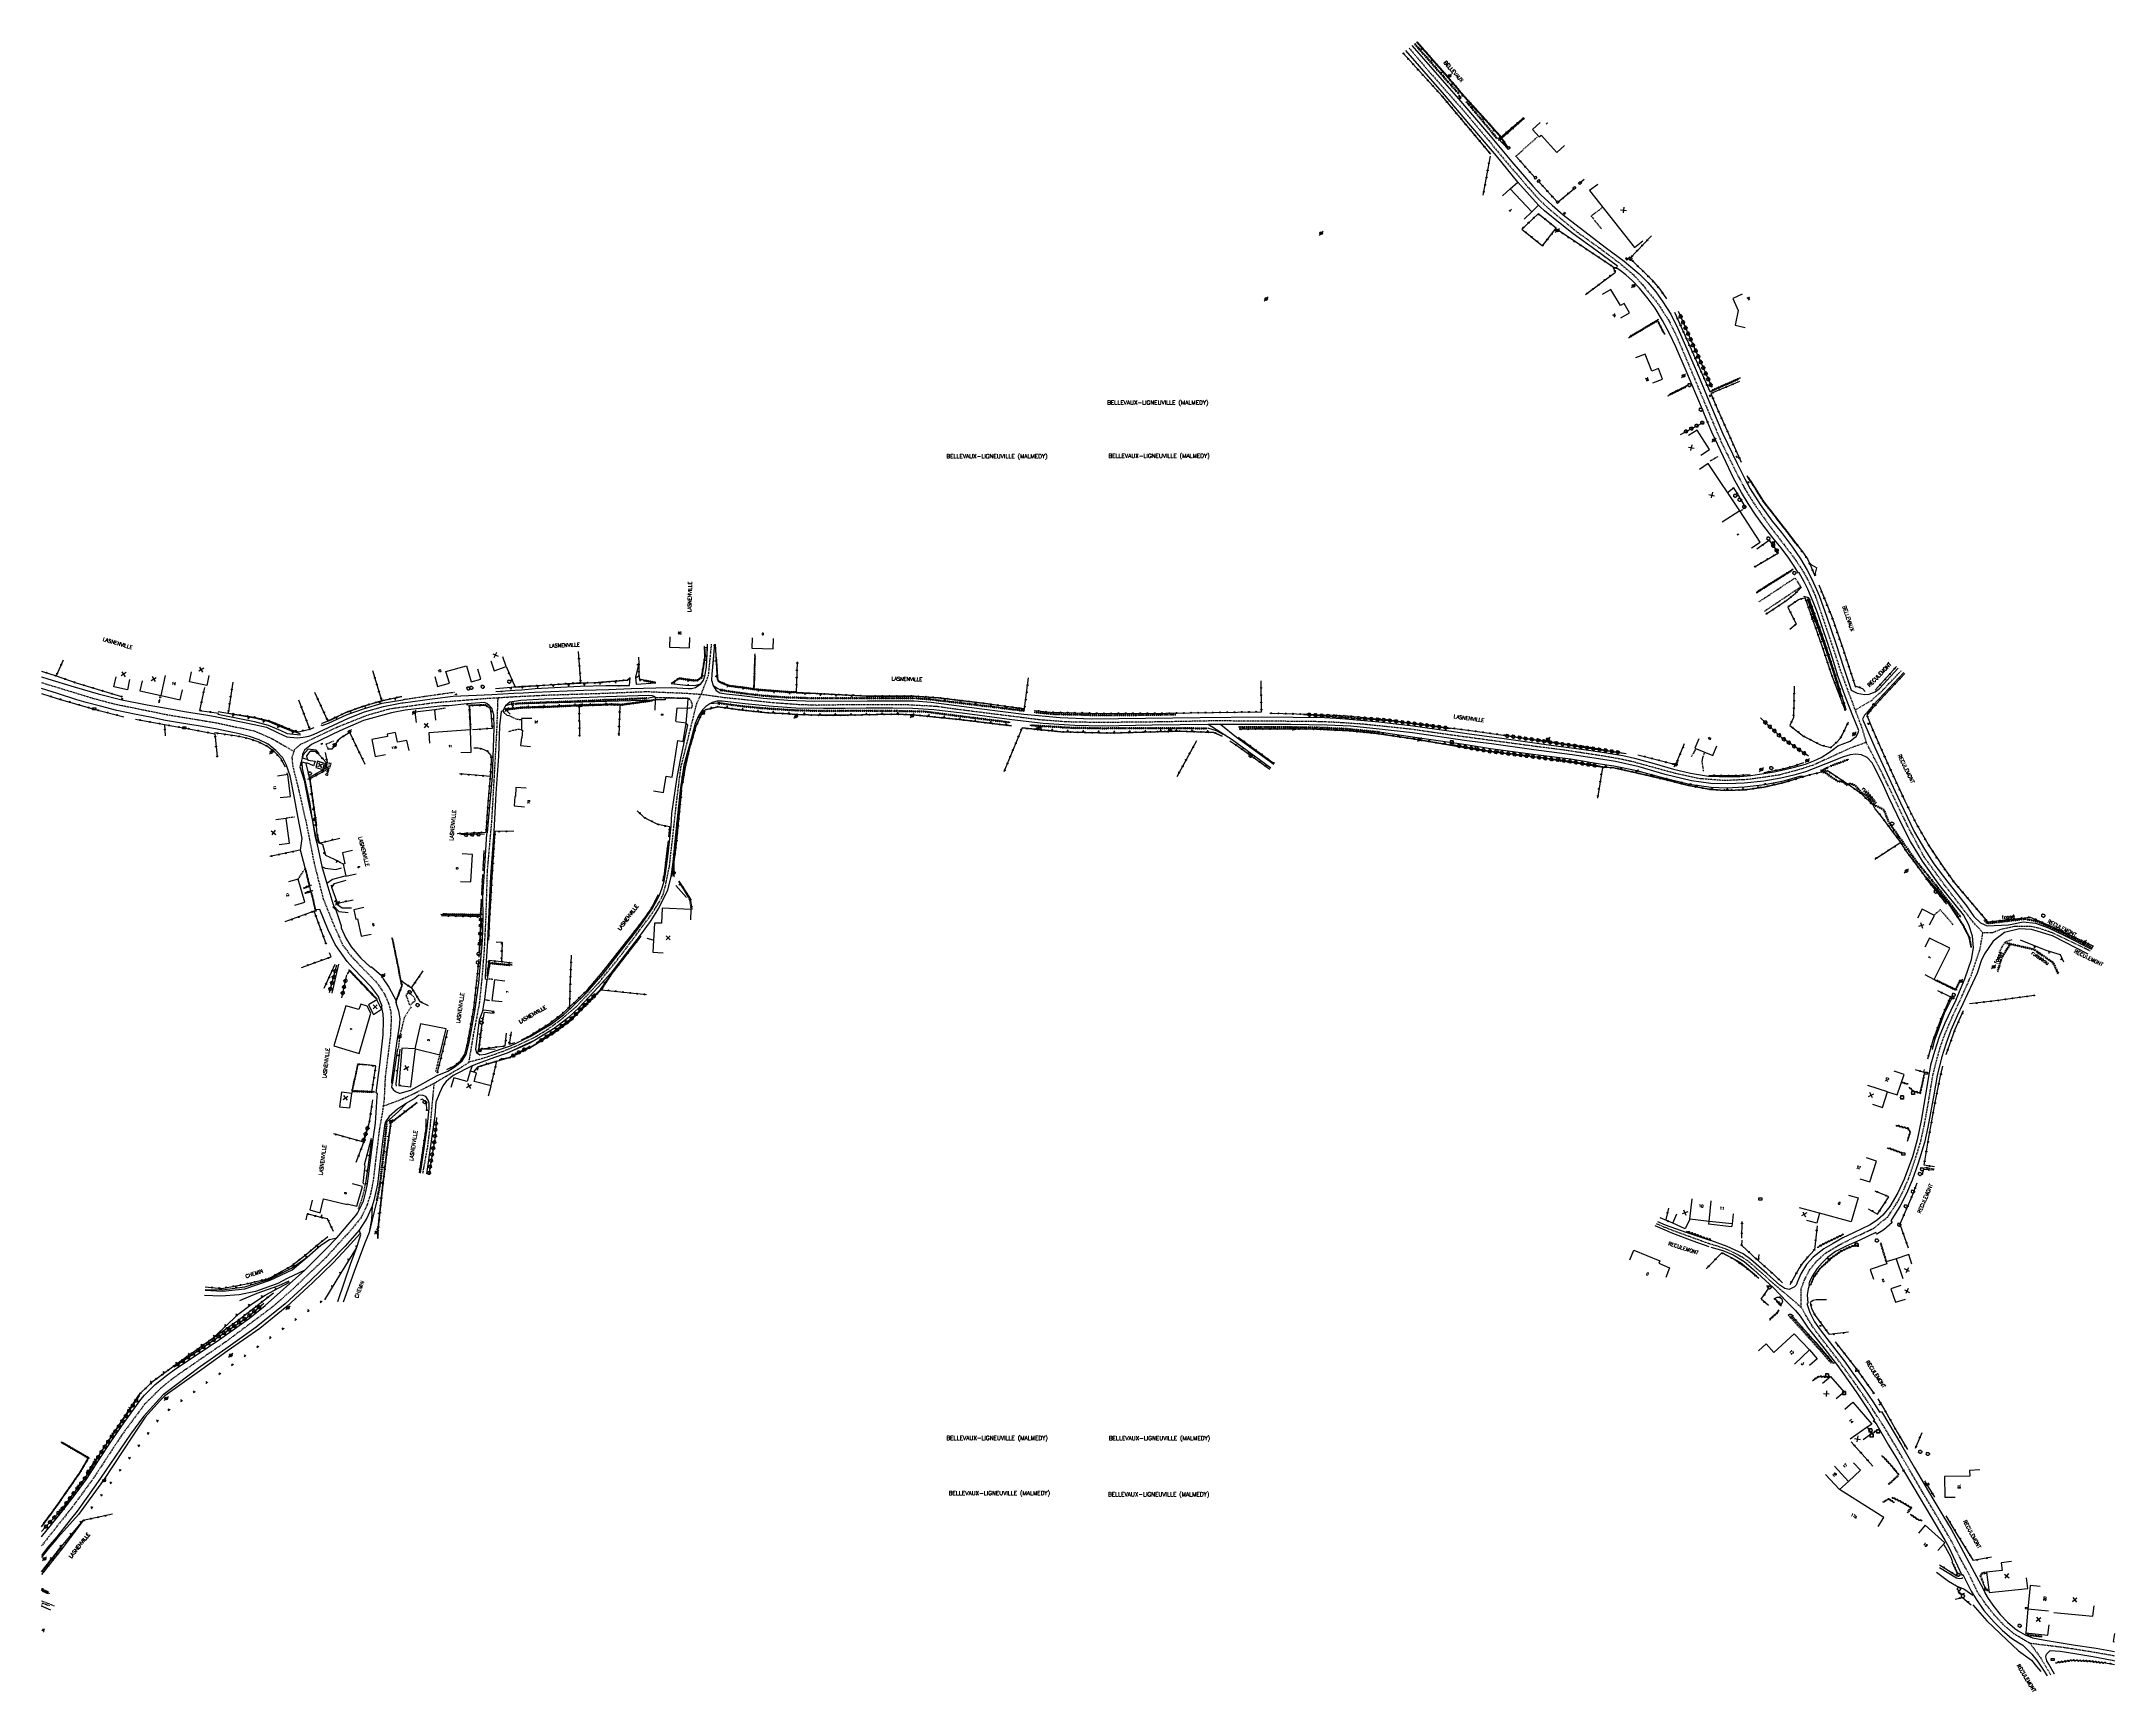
# Model space of a CAD drawing. Header units: millimetres. Extents: x 267000 to 268000, y 120141 to 120937.
import ezdxf
from ezdxf.enums import TextEntityAlignment as Align

# ---------------------------------------------------------------- set-up
doc = ezdxf.new("R2010")
doc.units = ezdxf.units.MM
doc.linetypes.add('DASHED', pattern=[0.75, 0.5, -0.25])
doc.layers.get('0').update_dxf_attribs({"linetype": 'CONTINUOUS'})
for name, color, linetype in [('W0001', 6, 'DASHED'), ('W0008', 7, 'CONTINUOUS'), ('W0100', 7, 'CONTINUOUS'), ('W0105', 7, 'CONTINUOUS'), ('W0112', 1, 'DASHED'), ('W0211', 2, 'CONTINUOUS'), ('W0220', 5, 'DASHED'), ('W0300', 7, 'CONTINUOUS'), ('W0302', 3, 'CONTINUOUS'), ('W0310', 3, 'CONTINUOUS'), ('W0322', 7, 'CONTINUOUS'), ('W0400', 7, 'CONTINUOUS'), ('W0420', 7, 'CONTINUOUS'), ('W0471', 7, 'CONTINUOUS'), ('W0500', 5, 'DASHED'), ('W0980', 7, 'CONTINUOUS'), ('W0984', 7, 'CONTINUOUS'), ('W0989', 7, 'CONTINUOUS'), ('W0991', 7, 'CONTINUOUS'), ('W1102', 7, 'CONTINUOUS'), ('W1471', 7, 'CONTINUOUS'), ('W1474', 7, 'CONTINUOUS')]:
    doc.layers.add(name, color=color, linetype=linetype)
doc.styles.get("Standard").update_dxf_attribs({"font": 'romans.shx', "width": 0.85})

# ---------------------------------------------------------------- blocks, each defined once
blk = doc.blocks.new('T300')
for p, q in [((-0.8, 0.5), (-0.9, 0.3)), ((-0.9, 0.3), (-0.9, 0.2)), ((-0.9, 0.2), (-0.7, 0.1)), ((-0.7, 0.6), (-0.8, 0.5)), ((-0.8, -0.1), (-0.7, 0.1)), ((-0.6, 0.7), (-0.7, 0.6)), ((-0.7, 0.1), (-0.7, 0.1)), ((-0.5, 0.7), (-0.6, 0.7)), ((-0.3, 0.6), (-0.5, 0.7)), ((-0.3, 0.6), (-0.2, 0.7)), ((-0.2, 0.6), (-0.3, 0.6)), ((-0.2, 0.7), (-0.1, 0.8)), ((-0.1, 0.8), (0.1, 0.8)), ((0.1, 0.8), (0.2, 0.7)), ((0.2, 0.7), (0.3, 0.6)), ((0.3, 0.6), (0.4, 0.5)), ((0.5, 0.5), (0.3, 0.5)), ((0.4, 0.5), (0.4, 0.5)), ((0.6, 0.4), (0.5, 0.5)), ((0.6, 0.4), (0.7, 0.3)), ((0.7, 0.3), (0.7, 0.2)), ((0.7, 0.2), (0.7, 0.1)), ((0.7, 0.1), (0.7, -0.2)), ((-0.8, -0.2), (-0.8, -0.1)), ((-0.7, -0.3), (-0.8, -0.2)), ((-0.8, -0.2), (-0.8, -0.2)), ((-0.7, -0.4), (-0.7, -0.3)), ((-0.5, -0.5), (-0.7, -0.4)), ((-0.4, -0.5), (-0.5, -0.5)), ((-0.4, -0.5), (-0.3, -0.5)), ((-0.3, -0.5), (-0.3, -0.4)), ((-0.3, -0.6), (-0.3, -0.5)), ((-0.3, -0.5), (-0.3, -0.5)), ((-0.2, -0.7), (-0.3, -0.6)), ((-0.1, -0.8), (-0.2, -0.7)), ((0.1, -0.8), (-0.1, -0.8)), ((0.2, -0.7), (0.1, -0.8)), ((0.3, -0.5), (0.2, -0.5)), ((0.3, -0.6), (0.2, -0.7)), ((0.2, -0.7), (0.2, -0.7)), ((0.5, -0.4), (0.3, -0.5)), ((0.3, -0.5), (0.3, -0.6)), ((0.3, -0.5), (0.3, -0.5)), ((0.6, -0.3), (0.5, -0.4)), ((0.7, -0.2), (0.6, -0.3)), ((0.6, -0.3), (0.6, -0.3))]:
    blk.add_line(p, q)
blk = doc.blocks.new('T1471')
at = {"color": 0, "linetype": 'Continuous', "flags": 128}
blk.add_lwpolyline([(-0.75, -0.5), (-0.75, 0.5), (0.75, 0.5), (0.75, -0.5), (-0.75, -0.5)], dxfattribs=at)
blk = doc.blocks.new('t991o')
at = {"color": 0, "linetype": 'Continuous'}
for p, q in [((-1, 1), (1, -1)), ((-1, -1), (1, 1))]:
    blk.add_line(p, q, dxfattribs=at)
blk = doc.blocks.new('T420')
for p, q in [((0.7, 0.7), (-0.8, 0.7)), ((-0.8, 0.7), (-0.8, -0.8)), ((0.7, 0.7), (0.7, -0.8)), ((0.7, -0.8), (-0.8, -0.8))]:
    blk.add_line(p, q)
blk.add_ellipse((0, 0), major_axis=(-0.53, 0.53), ratio=1, start_param=3.926990816990981, end_param=10.21017612417057)
blk = doc.blocks.new('T1474')
at = {"color": 0, "linetype": 'Continuous', "flags": 128}
for points in [[(-0.8, -0.5), (-0.8, 0.5)], [(-0.8, 0), (0.7, 0)], [(0.7, 0), (0.7, -0.5), (0.7, 0.5)]]:
    blk.add_lwpolyline(points, dxfattribs=at)
blk = doc.blocks.new('T400')
for p, q in [((-0.15, 0.3), (0.15, 0.3)), ((-0.15, -0.25), (-0.15, 0.3)), ((-0.15, 0.15), (0.15, 0.15)), ((-0.15, 0), (0.15, 0)), ((0.15, 0.3), (0.15, -0.25)), ((-0.15, -0.15), (0.15, -0.15)), ((-0.15, -0.25), (-0.15, -0.3)), ((-0.15, -0.3), (0.15, -0.3)), ((0.15, -0.3), (0.15, -0.25))]:
    blk.add_line(p, q)
blk = doc.blocks.new('t322o')
at = {"color": 0, "linetype": 'Continuous'}
for radius in [0.25, 0.15]:
    blk.add_circle((0, 0), radius, dxfattribs=at)
blk = doc.blocks.new('t310o')
at = {"color": 0, "linetype": 'Continuous'}
for centre, start, end in [((-0.5, 0.4), 216.8699, 323.1304), ((0.5, -0.4), 36.8699, 143.1303)]:
    blk.add_arc(centre, 0.625, start, end, dxfattribs=at)
blk = doc.blocks.new('t220o')
at = {"color": 0, "linetype": 'Continuous'}
for p, q in [((-0.25, 0.25), (0.25, 0.25)), ((-0.25, -0.25), (0.25, -0.25))]:
    blk.add_line(p, q, dxfattribs=at)
blk = doc.blocks.new('t211o')
at = {"color": 0, "linetype": 'Continuous'}
for p, q in [((-0.3, 0.5), (-0.3, 0)), ((0, 1), (0, 0)), ((0.3, 0.5), (0.3, 0))]:
    blk.add_line(p, q, dxfattribs=at)
blk = doc.blocks.new('T471')
for p, q in [((-0.333334, 0.333334), (-0.333334, -0.333334)), ((-0.333334, 0.333334), (0.333334, 0.333334)), ((-0.333334, 0), (0, 0)), ((0.500001, 0.500001), (1.000002, 1.000002)), ((-0.500001, -0.500001), (-1.000002, -1.000002)), ((-0.333334, -0.333334), (0.333334, -0.333334))]:
    blk.add_line(p, q)
blk.add_ellipse((0, 0), major_axis=(0.471405, 0.471405), ratio=1, start_param=5.4977871438, end_param=11.780972451)
blk = doc.blocks.new('t112o')
at = {"color": 0, "linetype": 'Continuous'}
for p, q in [((-0.5, 0.5), (0.5, 0.5)), ((-0.5, -0.5), (-0.5, 0.5)), ((0.5, 0.5), (0.5, -0.5)), ((0.5, -0.5), (-0.5, -0.5))]:
    blk.add_line(p, q, dxfattribs=at)

msp = doc.modelspace()

# ---------------------------------------------------------------- linework, layer by layer
at = {"layer": 'W0001'}
for points in [[(267659.7, 120933.9), (267673.5, 120917.8), (267686.3, 120903.4), (267698.1, 120889.3), (267710.8, 120874.1), (267716.9, 120867), (267722, 120861.3), (267726.1, 120857.3), (267733.1, 120851.5), (267741.2, 120844.9), (267752, 120837.2), (267760.9, 120830.5), (267768, 120824.5), (267772.4, 120819.7), (267779.6, 120810.8), (267784.7, 120803), (267788.4, 120795.7), (267792.8, 120785.4), (267803.8, 120759.2), (267810.5, 120743.4), (267817.6, 120729.1), (267821.5, 120721.6), (267826.3, 120713.9), (267833, 120704.3), (267840.6, 120694.3), (267845.9, 120687.4), (267849.6, 120681.8), (267852.7, 120676.2), (267855.8, 120669.3), (267857.5, 120664.3), (267865.4, 120641), (267867.7, 120633.8), (267873.4, 120618.5), (267878, 120606.4), (267880.2, 120599), (267872.9, 120596.4), (267865.2, 120592.9), (267854.8, 120588.1), (267847.9, 120585.9), (267838.2, 120583.3), (267833.1, 120582.5), (267823.2, 120581.1), (267811.8, 120580.6), (267799.9, 120581.5), (267787.2, 120584.3), (267767.9, 120589.6), (267762.5, 120590.8), (267753.6, 120592.4), (267734.5, 120595.3), (267721.1, 120597), (267681.9, 120602.3), (267660.3, 120605.4), (267637.4, 120607.8), (267625.6, 120608.6), (267617.5, 120609), (267599.3, 120609.2), (267565.3, 120609.4), (267540, 120608.9), (267510, 120608.6), (267494.5, 120608.9), (267481.5, 120609.9), (267441.1, 120615), (267432.1, 120616.3), (267425.2, 120616.7), (267416, 120617.2), (267391.6, 120617.2), (267374.1, 120616.9), (267365.3, 120617.2), (267352.9, 120618.1), (267329.2, 120620.6), (267319.3, 120622), (267311.1, 120622.6), (267291.9, 120623.4), (267268.7, 120622.5), (267243.6, 120621.7), (267227.3, 120620.9), (267214.3, 120620.1), (267189.6, 120618.1), (267167.8, 120615.1), (267157, 120612), (267143.1, 120606.5), (267125.2, 120598.1), (267122.1, 120595.6), (267120.8, 120591.8), (267121.2, 120587.5), (267123.6, 120578.1), (267127.8, 120559.8), (267131.5, 120540.8), (267135.9, 120523.6), (267141.2, 120510.5), (267145.4, 120501.1), (267149.7, 120495.6), (267154.3, 120490.8), (267161.8, 120483.1), (267165.2, 120478.1), (267167.3, 120473.6), (267168.5, 120469.3), (267168.7, 120465.3), (267168.3, 120457.5), (267165.8, 120437.7), (267165.3, 120427.1), (267164.3, 120419.7), (267163, 120412.5), (267161, 120396.1), (267160, 120387.5), (267158.7, 120381.1), (267157, 120375.7), (267154.2, 120369.8), (267150.1, 120364.7), (267136.9, 120350.2), (267121.4, 120335.5), (267111.7, 120326.9), (267089.2, 120310.1), (267067.3, 120295), (267061.1, 120290.5), (267056.5, 120286.5), (267049.7, 120279.7), (267039.2, 120265.6), (267025, 120244), (267015.1, 120230.5), (267003.6, 120216), (267000, 120211.4)], [(267323.1, 120646.4), (267321.6, 120631.2), (267318.1, 120622.1)], [(267874.8, 120614.6), (267882.8, 120619.3), (267887.9, 120623.9), (267897.2, 120633.7)], [(267000, 120627.9), (267024.6, 120620.4), (267035.1, 120617.6), (267060.7, 120612.4), (267084.3, 120608.5)], [(267164.8, 120423.6), (267172.5, 120426.4), (267179.8, 120429.7), (267188.8, 120434.3), (267199.7, 120440.7), (267207, 120445.1), (267213.9, 120447), (267222.8, 120450.1), (267230.8, 120453.4), (267238.2, 120457), (267244.3, 120460.7), (267250.4, 120465.2), (267258.4, 120472), (267268.5, 120482.7), (267279.2, 120495.9), (267288, 120507.7), (267294.6, 120516.6), (267298.1, 120522.2), (267299.9, 120525.6), (267301, 120529.9), (267302.9, 120539.1), (267304.7, 120554.8), (267306.2, 120568.9), (267308.5, 120587.3), (267310.7, 120595.8), (267313.1, 120605.6), (267316.1, 120617.8), (267318.1, 120622.1)], [(267220.1, 120620.4), (267219.5, 120603.8), (267218, 120576.7), (267217.1, 120561.1), (267215, 120537.3), (267214.3, 120514.7), (267213.5, 120498.4), (267212.4, 120484.9), (267211.2, 120473.2), (267208.3, 120457.9), (267206, 120444.4)], [(267084.3, 120608.5), (267102.9, 120604.5), (267111.1, 120600.9), (267117.5, 120597.2), (267121.8, 120594.6)], [(267988.3, 120498.4), (267969.5, 120507.4), (267963.2, 120509.5), (267959, 120510.3), (267952.4, 120510.3), (267945, 120508.8), (267941.2, 120507.2), (267936.5, 120507.2), (267931.6, 120512.6), (267918.3, 120529.9), (267908.2, 120543.7), (267900.4, 120558.3), (267887.5, 120585), (267880.2, 120599)], [(267925.2, 120473.9), (267930.8, 120486.5), (267935.1, 120499.1), (267936.5, 120507.2)], [(268000, 120158.3), (267998.1, 120158.7), (267987.8, 120160.5), (267977, 120162.2), (267970, 120163.1), (267959.3, 120164.4), (267956.4, 120166.1), (267951.5, 120169.1), (267946.9, 120172.9), (267942.1, 120178.1), (267938.1, 120183.1), (267933.9, 120189.2), (267929.9, 120197.6), (267925.8, 120205.1), (267921.1, 120214.2), (267917.5, 120220.4), (267914.4, 120225.7), (267907.2, 120237.7), (267900.4, 120249.4), (267894.2, 120259.9), (267889, 120268.6), (267884, 120276.3), (267879.8, 120282.8), (267875.2, 120289.4), (267870, 120296.7), (267865.9, 120302.2), (267861.6, 120307.7), (267857.9, 120312.5), (267854.3, 120317.3), (267851.2, 120322.5), (267848.9, 120326.6), (267848.9, 120335.6), (267850.3, 120339.5), (267852.9, 120344.5), (267856.6, 120349.2), (267861.2, 120353.1), (267866.7, 120356.4), (267872.2, 120359.2), (267878.6, 120362.2), (267883.7, 120364.6), (267887.4, 120367.7), (267890.6, 120370.1), (267892.1, 120372.4), (267895.3, 120377.3), (267898, 120382.5), (267900.6, 120388.5), (267902.6, 120394.2), (267904.9, 120401.3), (267906.5, 120406.5), (267907.4, 120410.6), (267908.3, 120414.7), (267909.2, 120419.6), (267910.3, 120425.7), (267911.6, 120433.7), (267912.4, 120438.5), (267914.1, 120445.5), (267915.8, 120451.5), (267917.2, 120455.8), (267919.2, 120460.7), (267921.7, 120466.5), (267925.2, 120473.9)], [(267184, 120391.2), (267186.3, 120403.9), (267187.6, 120414), (267188.8, 120427.4), (267189.5, 120434.7)], [(267779, 120366.9), (267783.5, 120365), (267789.6, 120362.7), (267794.8, 120360.8), (267799.2, 120359.2), (267804.3, 120357.4), (267808.8, 120356), (267812.8, 120354.6), (267817.5, 120352.4), (267819.9, 120351.1), (267822.9, 120349.1), (267827.2, 120345.5), (267831.4, 120341.7), (267837.7, 120336.1), (267840.4, 120333.8), (267848.9, 120326.6)], [(267959.3, 120164.4), (267964.4, 120157.4), (267969.3, 120149.2)]]:
    msp.add_lwpolyline(points, dxfattribs=at)
at = {"layer": 'W0008'}
for p, q in [((267708.4, 120866.1), (267712.2, 120869.3)), ((267722.2, 120858.1), (267718.9, 120854.9))]:
    msp.add_line(p, q, dxfattribs=at)
for points in [[(267722.9, 120857.4), (267722.2, 120858.1), (267712.2, 120869.3), (267701.8, 120881.9), (267688.6, 120897.6), (267676.8, 120911.4), (267658.2, 120932.7)], [(267661.1, 120935.1), (267675.6, 120918.5), (267683.6, 120909.4), (267698, 120892.6), (267709.2, 120879.1), (267719.4, 120867.3), (267723.3, 120863.2), (267728.7, 120858.2), (267734.1, 120853.5), (267743.8, 120845.9), (267755, 120837.4), (267763.5, 120831.2), (267770.7, 120825), (267774.8, 120820.9), (267778.7, 120816.3), (267782.1, 120811.6), (267785.9, 120805.5), (267789.4, 120798.7), (267793.7, 120788.9), (267800.1, 120773.9), (267805.1, 120761.8), (267811, 120747.8), (267817.9, 120733.5), (267821.6, 120726.2), (267824.3, 120721.3), (267829.1, 120713.8), (267834.9, 120705.8), (267839.3, 120700.2), (267844.6, 120693.2), (267848.5, 120687.6), (267851.8, 120682.1), (267854.2, 120677.4), (267857.5, 120669.9), (267861.2, 120659.4), (267865.5, 120646.8), (267869.4, 120634.8), (267872.9, 120624.3), (267875.8, 120622.7), (267879.4, 120622.1), (267881.7, 120622.3), (267884.6, 120623.4), (267886.7, 120625), (267895.7, 120634.9)], [(267684, 120911.1), (267683.5, 120910.7), (267684.4, 120909.5), (267684.9, 120910), (267684, 120911.1)], [(267817.7, 120723.9), (267816.4, 120726.1), (267811.3, 120736.7), (267805.8, 120748.6), (267803.9, 120752.8), (267801.2, 120759.6), (267795.8, 120772.4), (267793.4, 120778.2), (267788.4, 120789.8), (267785.3, 120796.2), (267782, 120802.6), (267778.4, 120808.4), (267775, 120813), (267770.8, 120818.1), (267767.4, 120821.6), (267764.3, 120824.5), (267761.6, 120826.7), (267760.4, 120827.4), (267759.5, 120827.6), (267758.7, 120827.7), (267758.7, 120828.2), (267759.4, 120828.1), (267759.9, 120828.1), (267760.3, 120828.7), (267749.8, 120836.5), (267738.9, 120844.3), (267732.6, 120849.3), (267725.1, 120855.4), (267722.9, 120857.4)], [(267764.4, 120832.8), (267764.1, 120832.4), (267764.8, 120831.7), (267765.2, 120832.1), (267764.4, 120832.8)], [(267876.1, 120603.3), (267876.6, 120604.7), (267873.7, 120611.9), (267870.5, 120620.1), (267866.7, 120630.7), (267863.9, 120639.6), (267861.5, 120647.2), (267859.3, 120653.8), (267856.5, 120662), (267854.7, 120666.9), (267852, 120673), (267850.3, 120676.5), (267847.8, 120680.8), (267847.5, 120680.6), (267845.8, 120683.6), (267842.9, 120687.9), (267839.2, 120692.9), (267835.2, 120697.7), (267830.3, 120704), (267826.9, 120708.7), (267823.2, 120714.3), (267820.1, 120719.6), (267817.7, 120723.9)], [(267237.9, 120623.3), (267261.5, 120624.2), (267273.7, 120624.6), (267284.5, 120625), (267296.4, 120625.3), (267304.1, 120625.5), (267312, 120625.1), (267313.5, 120625), (267315.5, 120625.5), (267318.1, 120627.2), (267319.4, 120629.1), (267320.2, 120631.6), (267320.8, 120635.6), (267321.2, 120644.8)], [(267324.7, 120646.4), (267323.3, 120632), (267323.2, 120629), (267324, 120626.5), (267325.5, 120624.1), (267327.2, 120623), (267330.3, 120622.5), (267337.9, 120621.6), (267348.2, 120620.4), (267360, 120619.4), (267372.7, 120618.9), (267398.4, 120619), (267421, 120619)], [(267000, 120630.6), (267003, 120629.7), (267015.7, 120625.9), (267027.3, 120622.5), (267038.7, 120619.6), (267051, 120617.2), (267063, 120615), (267069, 120614), (267080.2, 120612.2), (267084.6, 120611.4)], [(267898.4, 120632.7), (267886.3, 120619.9), (267883.4, 120616.8), (267880.3, 120613.2), (267879.4, 120612.1), (267878.5, 120610.2), (267881.1, 120604), (267884.3, 120596.6), (267890.2, 120584), (267894.2, 120575.4), (267896.7, 120569.9)], [(267083.9, 120605.6), (267076.5, 120606.8), (267066.6, 120608.4), (267059.9, 120609.6), (267053.3, 120611), (267045.7, 120612.5), (267036.3, 120614.4), (267028.5, 120616.5), (267021.5, 120618.3), (267017, 120619.6), (267007.7, 120622.6), (267000, 120625.1)], [(267174.5, 120618.1), (267188.4, 120620), (267198.6, 120621.3), (267217.3, 120622.2), (267227.8, 120622.7), (267232.4, 120623), (267237.9, 120623.3)], [(267296, 120620.5), (267296, 120621), (267294.7, 120621.5), (267293, 120621.6), (267272.3, 120621), (267260.1, 120620.5), (267242.7, 120619.8), (267231.2, 120619.2), (267226, 120618.4), (267223.8, 120616.6), (267222.5, 120614.3), (267221.8, 120614), (267220.9, 120607), (267220.5, 120592.4), (267219.2, 120574.4), (267218.2, 120556), (267216.6, 120534.4), (267215.6, 120514), (267215.1, 120503.2), (267214.1, 120486.2), (267214.1, 120485.2), (267214.5, 120484.9), (267214.9, 120484.7), (267214.4, 120480.6), (267214.2, 120479.4), (267213.7, 120475), (267216.2, 120474.6)], [(267084.6, 120611.4), (267102.6, 120607.6), (267108.5, 120606.4), (267114.2, 120603.6), (267118.3, 120601.7), (267123.4, 120601.3), (267126.2, 120601.5), (267129, 120602), (267131.2, 120602.8), (267148.1, 120610.7), (267155.9, 120613.8), (267165, 120616.4), (267173.8, 120618.1), (267174.5, 120618.1)], [(267168.8, 120613.3), (267155.4, 120609.6), (267144, 120604.6), (267130.3, 120598), (267126.9, 120595.3), (267125.9, 120593.3), (267125.7, 120591.6), (267125.2, 120589.7), (267124.6, 120587.3), (267126.8, 120580.6), (267128.7, 120570.7), (267130.6, 120561.8), (267131.8, 120554.2), (267133, 120549.8), (267135.3, 120539.2), (267137.7, 120530.9), (267140.6, 120521.4), (267140.8, 120520.5)], [(267213.1, 120514.8), (267212.9, 120524.4), (267214.3, 120547.1), (267214.8, 120555), (267215.2, 120555.5), (267216.5, 120570.2), (267217.5, 120582.5), (267218.4, 120605.9), (267218.2, 120612.3), (267217.2, 120615.5), (267216.2, 120616.7), (267214.8, 120617.8), (267213.5, 120618.3), (267205.2, 120617.7), (267196.7, 120616.6), (267193.6, 120616.6), (267176.7, 120614.8), (267175.4, 120614.6), (267168.8, 120613.3)], [(267309.9, 120598), (267310, 120599.2), (267311.8, 120607.3), (267311, 120608.3), (267311.7, 120615.6)], [(267420.4, 120615.4), (267410.7, 120615.6), (267397.8, 120615.5), (267387.6, 120615.4), (267377.3, 120615.3), (267363.9, 120615.6), (267350.9, 120616.5), (267339.4, 120617.7), (267328.4, 120618.9), (267325.9, 120618.9), (267323.6, 120618.2), (267322.4, 120617.6), (267320.5, 120616.4), (267318.8, 120614.8), (267316.9, 120611.9), (267315.3, 120608.1), (267312.7, 120598.4), (267312.2, 120596.8)], [(267687.6, 120599.8), (267661.3, 120603.6), (267645.3, 120605.4), (267631.6, 120606.8), (267620.1, 120607.4), (267602.6, 120607.7), (267576.8, 120607.7), (267568.9, 120607.7), (267562.8, 120607.7), (267535.7, 120607.3), (267511.6, 120606.9), (267498.4, 120607.2), (267483.2, 120608.1), (267468.1, 120609.9), (267444.2, 120613.1), (267430.5, 120614.7), (267420.4, 120615.4)], [(267421, 120619), (267429.1, 120618.4), (267453.6, 120615.2), (267473.9, 120612.6), (267491.4, 120611), (267506.3, 120610.4), (267559, 120611.1), (267588.6, 120611.3), (267618.9, 120611), (267627.2, 120610.6), (267645.1, 120608.9), (267660.4, 120607.2), (267680, 120604.5)], [(267134.2, 120518.4), (267132.4, 120518.2), (267130, 120527.4), (267127.2, 120538.6), (267124.9, 120547), (267125.7, 120552.7), (267123.6, 120563.5), (267121.7, 120573.9), (267119.9, 120582.9), (267118.1, 120588.3), (267116.4, 120591.6), (267113, 120595.1), (267109.3, 120598.1), (267105, 120600.2), (267100.4, 120601.9), (267095.4, 120603.2), (267083.9, 120605.6)], [(267593, 120586.6), (267574.4, 120600.3), (267562.8, 120607.7)], [(267568.9, 120607.7), (267576.4, 120601.6), (267594.4, 120588.6)], [(267680, 120604.5), (267688.7, 120603.2), (267704.5, 120601), (267727, 120597.9), (267742.9, 120595.8), (267754, 120594.2), (267762.8, 120592.7), (267768.5, 120591.4), (267777.9, 120588.8), (267787.3, 120586.1), (267795.4, 120584.2), (267802.2, 120583.1), (267804.2, 120582.8), (267809.3, 120582.5), (267814.4, 120582.5), (267819.3, 120582.6), (267824.5, 120583.1), (267830.9, 120584), (267835.8, 120584.8), (267841, 120585.9), (267841, 120585.9), (267845.7, 120587.1), (267850.9, 120588.6), (267854.9, 120590.2), (267858.5, 120591.8), (267862.5, 120594.3), (267864.9, 120596.1), (267866.6, 120597.4), (267869.9, 120598.6), (267872.4, 120599.6), (267874.3, 120601), (267875.4, 120601.9), (267876.1, 120603.3)], [(267125.7, 120591.6), (267128.5, 120590.7), (267128.5, 120590.5), (267132, 120589.9), (267131.3, 120587.8), (267128, 120589.1), (267128, 120588.9), (267125.2, 120589.7)], [(267213.7, 120475), (267213.3, 120472.6), (267212.8, 120469.4), (267211.2, 120465.1), (267209.3, 120451.1), (267209.8, 120449.4), (267211.5, 120448.3), (267214.2, 120448.6), (267226.2, 120452.7), (267235.8, 120457.2), (267245.8, 120463.1), (267251.8, 120467.6), (267255.6, 120471.2), (267263.3, 120478.5), (267271, 120487.4), (267288.2, 120509.6), (267292.4, 120515.5), (267294.6, 120518.8), (267296.4, 120521.9), (267298.1, 120525.4), (267299.4, 120528.9), (267300.3, 120532.1), (267301.1, 120535.7), (267302.3, 120545.2), (267303.8, 120558.7), (267304.1, 120564.7), (267306.6, 120582.2), (267308.4, 120591.5), (267309.9, 120598)], [(267312.2, 120596.8), (267309.9, 120588.1), (267308.1, 120576), (267305.6, 120551.4), (267304.5, 120541.3), (267303.6, 120534.4), (267302, 120527.7), (267298, 120519.5), (267293.6, 120512.7), (267288.8, 120506.1), (267274.6, 120487.8), (267268.6, 120480.9), (267259.4, 120471.2), (267254.2, 120466.3), (267247.8, 120461.3), (267237.9, 120455.2)], [(267893, 120568.4), (267891.2, 120572.4), (267887.9, 120579.7), (267883.8, 120587.9), (267883.1, 120589.2), (267880.6, 120591.8), (267878, 120593), (267875.2, 120593.4), (267872.4, 120593), (267869.2, 120592), (267860.7, 120588.7), (267854.6, 120586.3), (267850.9, 120584.9), (267845.3, 120583.3), (267839, 120581.8), (267830.8, 120580.4), (267821.4, 120579.3), (267813.3, 120579), (267805.3, 120579.2), (267795.9, 120580.5), (267783.3, 120583.5), (267770.7, 120587.2), (267759.3, 120589.8), (267753.2, 120590.8), (267738.3, 120593.1), (267719.9, 120595.5), (267699.4, 120598.3), (267687.6, 120599.8)], [(267923.6, 120475), (267927.8, 120485), (267931, 120494.3), (267932, 120499.9), (267931.5, 120505.5), (267929.7, 120511), (267927.1, 120515.8), (267915.8, 120530), (267907.3, 120541.8), (267901.6, 120551.2), (267897.3, 120559.7), (267893, 120568.4)], [(267896.7, 120569.9), (267903.5, 120555.8), (267908.3, 120547.5), (267912.8, 120540.5), (267919.6, 120531.6), (267928.6, 120520.2), (267932.1, 120515), (267935.4, 120512), (267938.6, 120510.6), (267948.9, 120511.1), (267955.9, 120512.5), (267961.9, 120511.8), (267968.2, 120509.6), (267976.2, 120505.8), (267988.9, 120499.3)], [(267140.8, 120520.5), (267141.4, 120518.9), (267142, 120518.3), (267144.6, 120510.5), (267144.6, 120509.6), (267146.6, 120505), (267149.4, 120500.5), (267154.1, 120494.9), (267158.6, 120490.7), (267159.2, 120490.7), (267164.1, 120486.6), (267164.8, 120485), (267167.6, 120480.9), (267171.1, 120474.3), (267171.1, 120473), (267172.2, 120469.6), (267172.9, 120465.7), (267172.6, 120461.9), (267171.7, 120457.1), (267171, 120451.5), (267168.8, 120436), (267168.9, 120434.8), (267169.2, 120434.6), (267168.9, 120432.7), (267169.7, 120431.6), (267170.8, 120430.6), (267172.5, 120429.9), (267173, 120429.8), (267178.2, 120431.3)], [(267164.4, 120471.8), (267163.3, 120474.6), (267162.6, 120476.5), (267159.2, 120481), (267150.3, 120490.1), (267147.4, 120493.3), (267141.6, 120501.5), (267138.2, 120509), (267134.2, 120518.4)], [(267178.2, 120431.3), (267190.9, 120438.3), (267196.1, 120440.5), (267199.4, 120442.5), (267202.9, 120445.4), (267204.8, 120448.5), (267206.1, 120453.5), (267209, 120469.3), (267210.9, 120483), (267212, 120494.3), (267212.7, 120503.5), (267213.1, 120514.8)], [(267987.3, 120496.9), (267970.1, 120505.7), (267960, 120508.8), (267954.2, 120509.1), (267946.9, 120507.3), (267941.5, 120503.1), (267937.2, 120497), (267935.6, 120493.7), (267933.7, 120487.7), (267926.9, 120472.9)], [(267162.1, 120429.5), (267161.4, 120430), (267163.2, 120443.5), (267164.9, 120457.9), (267165, 120465.1), (267164.8, 120468.1), (267164, 120471.8), (267164.4, 120471.8)], [(267923.6, 120475), (267921.1, 120469.7), (267918.2, 120463.6), (267915.4, 120457), (267913.2, 120450), (267911.3, 120443.3), (267909.9, 120435.9), (267908.4, 120426.2), (267906.7, 120416.6), (267904.8, 120407.4), (267902.5, 120399.1), (267898.5, 120388.4), (267895.5, 120381.8), (267891.6, 120375.1), (267888.3, 120371), (267885.6, 120368.8), (267882.2, 120366.4), (267874.1, 120362.5), (267869, 120360), (267864.2, 120357.4), (267859.7, 120354.8), (267854.7, 120350.8), (267851.4, 120347.2), (267848.7, 120342.7), (267847.3, 120339.4), (267846.5, 120337.3), (267845.7, 120336.5), (267843, 120335.2), (267841, 120335.6), (267838.6, 120337.3), (267832.3, 120342.8), (267824.6, 120349.6), (267820.8, 120352.3), (267813.1, 120355.9), (267805.3, 120358.7)], [(267926.9, 120472.9), (267924.1, 120467.1), (267921.1, 120460.2), (267918.8, 120453.9), (267916.6, 120446.9), (267914.4, 120438.3), (267912.8, 120429), (267911.3, 120420.4), (267909.9, 120413.4), (267908.3, 120406), (267905.2, 120396), (267902.4, 120387.9), (267899.7, 120381.4), (267896.4, 120375.1), (267893.4, 120370.4), (267892.1, 120368.3), (267892.8, 120367.5), (267888.7, 120363.9), (267885.3, 120361.8), (267885, 120362.2), (267884.8, 120362.6), (267877.2, 120358.9), (267870.5, 120356.1), (267865.4, 120353.4), (267861.5, 120350.5), (267858.9, 120348), (267856.6, 120345.2), (267854.3, 120341.8), (267852.9, 120339), (267852.5, 120337.7), (267852.8, 120337.5), (267852.2, 120335.5), (267851.8, 120332.6), (267852.1, 120328.5), (267851.6, 120328.4), (267853, 120324), (267855.2, 120319.6), (267858, 120315.7), (267865.6, 120305.8), (267869.5, 120300.8), (267873.8, 120294.8), (267878.9, 120287.7), (267883.8, 120280.6), (267886.7, 120275.9), (267887.6, 120276.3), (267897.2, 120260), (267903.3, 120249.5), (267908.6, 120240.5), (267912.3, 120234.2), (267917.1, 120226.2), (267921.2, 120219.5), (267925.9, 120210.8), (267931.2, 120200.9), (267935.6, 120192.5), (267937.6, 120188.9), (267937.5, 120188.8), (267939.1, 120186.1), (267941.8, 120182.2), (267944.8, 120178.4), (267948.4, 120174.7), (267951.9, 120171.6), (267953.5, 120170.5), (267956.9, 120168.5), (267960.5, 120167.2), (267965.5, 120166.1), (267980, 120163.8), (267991.2, 120162.1), (268000, 120160.5)], [(267237.9, 120455.2), (267235.2, 120454.1), (267224.6, 120449.1), (267218.6, 120447), (267210.6, 120444.2), (267207.7, 120443.1), (267198.6, 120438.4), (267195.2, 120435.5), (267193.6, 120433.3), (267192, 120429.9), (267190.3, 120425.5), (267189.7, 120419)], [(267182.9, 120391.3), (267186, 120413), (267187, 120422.5), (267187, 120425), (267186.5, 120426.4), (267185.4, 120428.2), (267183.7, 120428.9), (267181.9, 120428.7), (267180.3, 120427.4), (267176.1, 120425), (267171.7, 120422.1), (267167.7, 120418.6), (267166, 120416), (267165.4, 120414.3), (267164, 120402.7), (267162.1, 120385.9), (267160.4, 120378), (267159.6, 120375.3), (267157, 120369.6), (267153.2, 120363.7), (267146.5, 120356)], [(267151.7, 120370.9), (267152.4, 120372), (267153.3, 120373.5), (267155.3, 120377.8), (267156.5, 120382.2), (267157.3, 120386.1), (267157.8, 120390), (267160.2, 120408.8), (267161.1, 120415.4), (267161.9, 120428.2), (267162.1, 120429.5)], [(267189.7, 120419), (267188.2, 120407.8), (267185.7, 120391)], [(267048, 120282.1), (267049.7, 120284.2), (267054.9, 120289.4), (267060.3, 120293.6), (267064.6, 120296.8), (267084.8, 120310.3), (267095.3, 120317.8), (267100.3, 120321.3), (267107.9, 120327.4), (267127, 120344.4), (267137, 120354.4), (267142.4, 120360), (267151.7, 120370.9)], [(267159.6, 120375.3), (267159.2, 120368.9), (267158, 120362.7), (267155.9, 120357.2), (267153.7, 120351.5), (267151.5, 120345.6), (267145.6, 120329)], [(267078.9, 120334.8), (267087.3, 120334.4), (267098.1, 120335.5), (267110.3, 120339.6), (267121, 120344.7), (267128.1, 120350.7), (267134.7, 120356.6), (267139, 120359.3), (267142.4, 120360)], [(267143, 120329.4), (267149.2, 120347.8), (267151.9, 120355.1), (267153.4, 120359.6), (267154.1, 120361.7), (267153.2, 120363.7)], [(267804.4, 120355.8), (267796.7, 120358.5), (267786.9, 120362.2), (267778.4, 120365.9)], [(267779.6, 120367.9), (267783.3, 120366.4), (267793.2, 120362.8), (267805.2, 120358.7)], [(267146.5, 120356), (267139.3, 120348.6), (267129.8, 120339.5), (267117.6, 120328.2), (267103.6, 120317), (267089, 120306.5), (267076.6, 120297.8), (267058.7, 120284.4)], [(267805.3, 120355.5), (267811, 120354), (267816, 120351.8), (267821.3, 120348.6), (267825.9, 120344.8), (267835.5, 120336), (267841.9, 120329.2), (267846.1, 120325), (267848.4, 120322.2), (267852.2, 120316.5), (267859.1, 120307.8), (267866.3, 120298.5), (267873.9, 120287.8), (267876, 120284.8), (267881.1, 120277.1), (267884.2, 120272.1), (267883.9, 120271.8), (267884, 120271.6), (267885.3, 120269.8), (267891, 120260.1), (267895.6, 120252.5), (267898.2, 120247.8), (267903.2, 120239.4), (267911.4, 120225.6), (267918.1, 120214.3), (267920, 120210.8), (267926.4, 120197.4), (267926.9, 120197.6), (267930.8, 120189.6), (267933.2, 120185.7), (267936.9, 120180.3), (267941.9, 120174.7), (267945.9, 120170.6), (267950.3, 120167), (267953.9, 120164.7), (267955.8, 120163.6), (267957.8, 120161.5), (267960.1, 120159.3), (267962.8, 120155.8), (267965.4, 120152), (267967.5, 120148.8)], [(267127, 120344.4), (267118.6, 120340.5), (267114, 120338.1), (267103.2, 120334.2), (267095.4, 120332.5), (267086.6, 120332), (267078.6, 120332.3)], [(267853.3, 120329.2), (267854.6, 120330), (267856, 120330.3), (267861, 120330.3)], [(267000, 120215.8), (267009.7, 120227.8), (267015.7, 120235.6), (267021.7, 120243.7), (267027.8, 120253.1), (267033.5, 120261.7), (267039.9, 120271), (267048, 120282.1)], [(267058.7, 120284.4), (267056.7, 120282.3), (267049.2, 120273.9), (267042.9, 120265.4), (267028.4, 120244.2), (267022.4, 120235.4), (267017.2, 120228.2), (267013.9, 120224), (267007.4, 120215.8), (267003.1, 120210.8)], [(267003.1, 120210.8), (267000, 120206.8)], [(267915.5, 120201.1), (267923.8, 120196), (267925, 120195.8), (267926.3, 120195.9), (267926.9, 120196.3)], [(267931.7, 120187.5), (267927.3, 120190.6), (267923.7, 120192.1), (267919.9, 120194.3), (267914.1, 120198.6)], [(267971.1, 120149.6), (267968.3, 120154.4), (267967.3, 120156), (267966.8, 120157.9), (267967.1, 120159.2), (267968.9, 120161), (267973.7, 120160.7), (267980.8, 120159.5), (267989.6, 120158.1), (267998.8, 120156.4), (268000, 120156.1)]]:
    msp.add_lwpolyline(points, dxfattribs=at)
at = {"layer": 'W0100'}
for points in [[(267723, 120898), (267719.3, 120894.7), (267722.5, 120891.1), (267723.4, 120891.9), (267730.9, 120883.6), (267734.6, 120887)], [(267715.2, 120851.4), (267718.9, 120854.9), (267708.4, 120866.1), (267704.8, 120862.6)], [(267750.8, 120868.2), (267746.8, 120865.2), (267768.4, 120837.8), (267772.4, 120840.9)], [(267761.8, 120803.8), (267766.1, 120806.3), (267763.4, 120810.8), (267761.7, 120809.8), (267757.1, 120817.5), (267752.8, 120815)], [(267820.3, 120815.2), (267815.8, 120813.1), (267818.5, 120807.4), (267817, 120800.3), (267821.9, 120799.2)], [(267777.3, 120772.4), (267782, 120774.2), (267780, 120779.3), (267776.8, 120778.1), (267773.6, 120786.3), (267769, 120784.5)], [(267800.5, 120737.6), (267804.7, 120740.3), (267798.7, 120749.7), (267794.5, 120747)], [(267824.9, 120692.9), (267829.1, 120695.6), (267819.2, 120710.7), (267804, 120733.5), (267799.8, 120730.7)], [(267216.7, 120638.4), (267218.4, 120633.6), (267224.1, 120635.6), (267222.5, 120640.3)], [(267303.1, 120649.9), (267302.9, 120644.9), (267312.6, 120644.7), (267312.7, 120649.7)], [(267342.8, 120649.5), (267342.6, 120644.5), (267352.9, 120644.2), (267353.1, 120649.2)], [(267042.5, 120629.3), (267041.5, 120624.4), (267034.9, 120625.8), (267036, 120630.7)], [(267080.8, 120631.3), (267079.8, 120626.4), (267071.4, 120628.3), (267072.4, 120633.1)], [(267189.8, 120630.8), (267191.1, 120626), (267196.8, 120627.6), (267195.1, 120633.3), (267205.1, 120635.9)], [(267205.1, 120635.9), (267207.3, 120628.2), (267211.9, 120629.5), (267210.5, 120634.3)], [(267048.5, 120628.8), (267047.4, 120623.9), (267057.7, 120621.6), (267066.9, 120619.5), (267068, 120624.4)], [(267306, 120609.1), (267306.7, 120615.7), (267311.7, 120615.6), (267311.9, 120620.1), (267300.8, 120620.3), (267300.8, 120619.6), (267296, 120619.6), (267295.9, 120614.6)], [(267190.3, 120609.8), (267189.7, 120614.7), (267180.1, 120613.6), (267180.7, 120608.6)], [(267236.6, 120610.6), (267231.6, 120610.5), (267231.6, 120604.9), (267232, 120604.9), (267231.7, 120601.2), (267231.5, 120601.3), (267231, 120597.6), (267235.9, 120597)], [(267177.3, 120595.1), (267176.3, 120600), (267171.7, 120599.1), (267170.8, 120603.8), (267166.7, 120603), (267166.9, 120601.9), (267159.4, 120600.5), (267161, 120592.3), (267165.9, 120593.2)], [(267202.3, 120594.1), (267207.3, 120594.3), (267207, 120605.1), (267186.9, 120603.6), (267187.2, 120598.6)], [(267309.6, 120599.4), (267311, 120608.3), (267306.2, 120609)], [(267799.5, 120600.8), (267797.6, 120596.2), (267806.3, 120592.7), (267808.2, 120597.4)], [(267295.2, 120575.7), (267300.1, 120574.9), (267301.3, 120582.7), (267304.3, 120582.3), (267307, 120599.9), (267309.6, 120599.4)], [(267115.2, 120572.4), (267120.1, 120573), (267118.8, 120583.5), (267113.9, 120582.8)], [(267136.6, 120588.9), (267133.2, 120589.9), (267132.4, 120587), (267135.7, 120586), (267136.6, 120588.9)], [(267233.8, 120577), (267228.8, 120577.3), (267228.6, 120573), (267228.3, 120573), (267228, 120568.4), (267233, 120568)], [(267114.7, 120549.8), (267119.7, 120550.5), (267118, 120562.4), (267113.1, 120561.7)], [(267150.1, 120546.9), (267145.2, 120545.8), (267146.4, 120540.4), (267145.6, 120540.3), (267146.9, 120534.5), (267151.8, 120535.6)], [(267202.1, 120532), (267207.1, 120531.7), (267207.9, 120545), (267202.9, 120545.3)], [(267122.2, 120520.5), (267127, 120521.9), (267123.9, 120533.1), (267119.1, 120531.7)], [(267155.5, 120519.4), (267150.6, 120518.3), (267151.6, 120513.8), (267152.4, 120513.9), (267154.2, 120505.5), (267159.1, 120506.6)], [(267313.2, 120513.5), (267313.4, 120518.5), (267299.4, 120519), (267299.1, 120511.8), (267295.7, 120511.8), (267294.9, 120497.9), (267299.9, 120497.6)], [(267910.8, 120511), (267913.1, 120515.5), (267907.2, 120518.6), (267904.9, 120514.2)], [(267920.6, 120499.7), (267910.8, 120504.6), (267908.5, 120500.2)], [(267913, 120484.7), (267920.6, 120499.7)], [(267223.5, 120483.9), (267218.5, 120484.5), (267217.3, 120474.6), (267222.2, 120474)], [(267908.5, 120487), (267913, 120484.7)], [(267158.9, 120468.4), (267157.1, 120471.8), (267154, 120472.8), (267153.1, 120470.2), (267146.8, 120471.9), (267141.1, 120452.7)], [(267161.8, 120474.9), (267157.8, 120472.5), (267160.1, 120467.8), (267164, 120470.4), (267161.8, 120474.9)], [(267141.1, 120452.7), (267148.4, 120450.4), (267153.2, 120449), (267158.9, 120468.4)], [(267173.3, 120433.5), (267172.4, 120433.5), (267178.2, 120432.9), (267180.4, 120451.3), (267192.1, 120448.4), (267195.2, 120460.8), (267182.8, 120463.3)], [(267182.8, 120463.3), (267180.1, 120451.2), (267173.8, 120451.6), (267172.4, 120433.5)], [(267215.7, 120428.5), (267216.9, 120433.4), (267208.8, 120435.5), (267209.9, 120439.7), (267206.8, 120440.5), (267205.3, 120435.4), (267198.9, 120437.3), (267197.4, 120432.5)], [(267883.3, 120424.5), (267888.1, 120422.9), (267890.5, 120430.5), (267895.2, 120429), (267898.5, 120438.9), (267893.7, 120440.5)], [(267143.8, 120423.3), (267148.7, 120422.7), (267149.7, 120429.7), (267144.7, 120430.3), (267143.8, 120423.3)], [(267877.1, 120388.5), (267881.9, 120387), (267885.1, 120397.1), (267880.3, 120398.6)], [(267147.4, 120376.4), (267152.2, 120375.3), (267154.8, 120384.8), (267150, 120386.1)], [(267871.6, 120380.7), (267876.4, 120379.3), (267873, 120367.8), (267857.7, 120372), (267856.4, 120367.2), (267851.6, 120368.5)], [(267130.6, 120378.3), (267129.4, 120373.5), (267134.4, 120372.2), (267136, 120378.9), (267147.4, 120376.1), (267147.4, 120376.4)], [(267816, 120371.7), (267815.5, 120366.8), (267804.4, 120368), (267795.2, 120369), (267792.9, 120364.4), (267786.9, 120367.1), (267788.9, 120371.7)], [(267766.2, 120349.4), (267768.1, 120354.1), (267780.6, 120348.9), (267780.2, 120347.8), (267785.4, 120345.6), (267783.5, 120341)], [(267902.2, 120347.3), (267900.7, 120352), (267894.7, 120350), (267889.9, 120348.5), (267890.2, 120347.5), (267882.2, 120344.8), (267883.7, 120340.1)], [(267896.9, 120337.1), (267892.1, 120335.5), (267894.3, 120329), (267899.1, 120330.5)], [(267828.2, 120305.5), (267831.9, 120308.9), (267835.7, 120304.8), (267845.5, 120313.7), (267852.9, 120306), (267856.6, 120301.7), (267852.8, 120298.5)], [(267859.2, 120290), (267863, 120293.2), (267869.5, 120285.7), (267865.7, 120282.4)], [(267869.9, 120277.5), (267873.7, 120280.8), (267883, 120270.2), (267880.6, 120268.7), (267882.8, 120265.5), (267878.7, 120262.7)], [(267886, 120220.9), (267888.7, 120225.1), (267867.4, 120238.6), (267871.7, 120242.5), (267877.5, 120248), (267874.1, 120251.6)], [(267935.1, 120248.1), (267930.1, 120247.9), (267930.2, 120245.1), (267918, 120244.9), (267918.1, 120234.9), (267923.1, 120234.9)], [(267914.8, 120209.3), (267918.1, 120213), (267908.7, 120221.4), (267905.4, 120217.6)], [(267950.3, 120204), (267945.3, 120203.3), (267945.8, 120199.6), (267938.3, 120198.8), (267939.5, 120189), (267958.2, 120191), (267957.6, 120196)], [(267964.2, 120191.9), (267959.3, 120192.4), (267958.2, 120180.9), (267958.2, 120180.9), (267957.2, 120169.6), (267967.8, 120168.4), (267968.4, 120173.4)], [(267004.6, 120180.5), (267000, 120182.4)], [(267970.7, 120179.4), (267989.6, 120177.6), (267990.1, 120182.6)], [(268000, 120169.2), (267999.3, 120165.4), (268000, 120165.2)]]:
    msp.add_lwpolyline(points, dxfattribs=at)
at = {"layer": 'W0105'}
for p, q in [((267804.3, 120368), (267804.2, 120366.6)), ((267815.3, 120365.4), (267804.2, 120366.6)), ((267815.5, 120366.7), (267815.3, 120365.4))]:
    msp.add_line(p, q, dxfattribs=at)
at = {"layer": 'W0112'}
for p, q in [((267711, 120881.6), (267721.7, 120891.1)), ((267808.6, 120736.8), (267804.8, 120734.6)), ((267819.5, 120710.6), (267822.1, 120712.7)), ((267828.4, 120666.8), (267845.9, 120678.4)), ((267057.1, 120620.5), (267057.3, 120621.6)), ((267057.3, 120621.6), (267057.7, 120621.6)), ((267057.2, 120619.6), (267056.9, 120619.7)), ((267056.9, 120618.2), (267057.2, 120619.6)), ((267194.8, 120615.5), (267189.7, 120614.7)), ((267118, 120562.6), (267122.1, 120563.2)), ((267143.5, 120541.6), (267145.6, 120540.3)), ((267123.9, 120533.1), (267127.3, 120538.4)), ((267161.2, 120443), (267152.5, 120443.9)), ((267192.1, 120448.4), (267190.1, 120440.3)), ((267897.2, 120434.9), (267897.3, 120435.3)), ((267900.1, 120434), (267897.2, 120434.9)), ((267155.2, 120386.3), (267156.2, 120386.1)), ((267887, 120357.4), (267889.7, 120348.5)), ((267889.7, 120348.5), (267890.1, 120348.6)), ((267837.5, 120328.9), (267837.7, 120328.6)), ((267838.5, 120328.1), (267838.8, 120328.3)), ((267852.8, 120312.1), (267842.9, 120323.1)), ((267863.5, 120299.9), (267852.8, 120312.1)), ((267883, 120265.3), (267882.8, 120265.6)), ((267885, 120266.7), (267883, 120265.3)), ((267891.2, 120241.1), (267890.9, 120241.4)), ((267895.7, 120245.1), (267891.2, 120241.1)), ((267888.3, 120232.7), (267891, 120234.4)), ((267891, 120234.4), (267893.7, 120232.6)), ((267900.5, 120227.4), (267900.1, 120227.6)), ((267901.7, 120229.5), (267900.5, 120227.4)), ((267935.1, 120197), (267936.6, 120193.4)), ((267926.9, 120188.4), (267927.3, 120188.7)), ((267956.9, 120181.3), (267958.2, 120181.2)), ((267958.2, 120181.2), (267958.2, 120181.6)), ((267964.8, 120167.9), (267964.8, 120167.5))]:
    msp.add_line(p, q, dxfattribs=at)
for points in [[(267753, 120857), (267747.5, 120852.9), (267752.5, 120846.7)], [(267831.2, 120662.4), (267848.7, 120674.1), (267845.9, 120678.4)], [(267057.7, 120621.6), (267057.5, 120620.5), (267057.1, 120620.5)], [(267174.4, 120619.7), (267186.4, 120621.5), (267199.3, 120623.3)], [(267311.7, 120615.6), (267313.6, 120615.7), (267314, 120616.5), (267313.9, 120617.6), (267313.4, 120619), (267312.6, 120620), (267311.6, 120620.4), (267296, 120620.5), (267296, 120619.6)], [(267328.5, 120624.5), (267327.5, 120624.6), (267327.4, 120624.1), (267328.4, 120623.9)], [(267056.9, 120618.2), (267056.6, 120618.2), (267056.9, 120619.7)], [(267217, 120613.5), (267216.4, 120615.4), (267214.3, 120617.2), (267206.2, 120616.9), (267206.8, 120605.1)], [(267225.4, 120612), (267228.9, 120610.4), (267230.4, 120610.1), (267231.8, 120610.1)], [(267227.8, 120618), (267226.6, 120617.9), (267226.7, 120617.1), (267227.8, 120617)], [(267327.3, 120618.1), (267326.3, 120618.2), (267326.2, 120617.7), (267327.1, 120617.5)], [(267225.4, 120604.3), (267227.4, 120604.9), (267229.9, 120605.4), (267231.6, 120605.3)], [(267140.8, 120599.6), (267137.2, 120598.1), (267138.5, 120595.5)], [(267798, 120596.1), (267796.8, 120593.7), (267795.8, 120592.1)], [(267801.8, 120585.2), (267801.3, 120588.5), (267801.1, 120589.6), (267801.2, 120590.6), (267801.5, 120592.1), (267802.4, 120594.3)], [(267861.6, 120584.8), (267860.7, 120585.3), (267858.3, 120585.6), (267858.4, 120584.8), (267859.7, 120584.3)], [(267312.1, 120524.4), (267312.7, 120522.5), (267313.1, 120520.3), (267313.2, 120518.8)], [(267922.1, 120511.1), (267916, 120518.3), (267912.8, 120515.7)], [(267944.8, 120498.5), (267946.4, 120501.5), (267947.4, 120502.9), (267950.6, 120504)], [(267217.8, 120484.7), (267214.9, 120484.9), (267214.9, 120484.7), (267214.4, 120480.6)], [(267178.3, 120471.5), (267174.9, 120466.1), (267172.8, 120457.1), (267172.1, 120451.4)], [(267177.7, 120472.3), (267176, 120477), (267177.1, 120478.7), (267179.8, 120476), (267180.3, 120474.3), (267177.7, 120472.3)], [(267214.2, 120479.4), (267213.7, 120475), (267216.2, 120474.6)], [(267897.3, 120435.3), (267900.3, 120434.4), (267900.1, 120434)], [(267153.3, 120373.5), (267152.9, 120374.2), (267154.4, 120378), (267155.7, 120382.7), (267156.3, 120386.3), (267157.3, 120386.1)], [(267890.1, 120348.6), (267887.4, 120357.5), (267887, 120357.4)], [(267838.8, 120328.3), (267838.1, 120329.4), (267837.5, 120328.9)], [(267838.5, 120328.1), (267838, 120328.8), (267837.7, 120328.6)], [(267842.9, 120323.1), (267842.6, 120322.8), (267852.5, 120311.8)], [(267852.5, 120311.8), (267863.2, 120299.7), (267863.5, 120299.9)], [(267882.8, 120265.6), (267884.8, 120267.1), (267885, 120266.7)], [(267890.9, 120241.4), (267895.4, 120245.4), (267895.7, 120245.1)], [(267891, 120233.9), (267888.5, 120232.4), (267888.3, 120232.7)], [(267893.7, 120232.6), (267893.5, 120232.3), (267891, 120233.9)], [(267900.1, 120227.6), (267901.4, 120229.7), (267901.7, 120229.5)], [(267938.2, 120198.8), (267936, 120198.4), (267935.1, 120197)], [(267936.6, 120193.4), (267936.9, 120193.5), (267935.6, 120197), (267936.2, 120198)], [(267936.2, 120198), (267938.3, 120198.4), (267938.2, 120198.8)], [(267000, 120185), (267006.1, 120182.6)], [(267004, 120182.5), (267000.5, 120183.8), (267000, 120182.7)], [(267924.7, 120189.2), (267924.8, 120189.9), (267925.2, 120189.9)], [(267927.3, 120188.7), (267927.6, 120188.3), (267927.1, 120188), (267926.6, 120187.9), (267926.2, 120187.9), (267925.1, 120188.5), (267924.7, 120189.2)], [(267925.2, 120189.9), (267925.1, 120189.3), (267925.4, 120188.8), (267926.3, 120188.3), (267926.6, 120188.3), (267926.9, 120188.4)], [(267958.2, 120181.6), (267956.9, 120181.7), (267956.9, 120181.3)], [(267964.8, 120167.5), (267958.1, 120168.2), (267957.1, 120169.6), (267957.7, 120169.5)], [(267964.8, 120167.9), (267958.3, 120168.6), (267957.7, 120169.5)]]:
    msp.add_lwpolyline(points, dxfattribs=at)
at = {"layer": 'W0211'}
for p, q in [((267702.7, 120890.3), (267707.3, 120885.4)), ((267296, 120621), (267292.8, 120620.3)), ((267312.1, 120524.4), (267307.5, 120532.1)), ((267306, 120530), (267311.1, 120524.2)), ((267136.4, 120480.5), (267141.7, 120492.1)), ((267140.2, 120478), (267143.4, 120492.1))]:
    msp.add_line(p, q, dxfattribs=at)
for points in [[(267707.3, 120885.4), (267704.3, 120890.5), (267698.2, 120897.4), (267686.6, 120910.2), (267678.2, 120920.1), (267663.4, 120937)], [(267303.8, 120627.5), (267310.9, 120626.7), (267315.1, 120626.4), (267318.1, 120627.2), (267319.4, 120629.1), (267320.2, 120631.6), (267320.8, 120635.6), (267321.3, 120646.4)], [(267321.2, 120644.8), (267319.9, 120644.7), (267320.1, 120640.8), (267318.5, 120630.6), (267316.5, 120629), (267314.7, 120628.9), (267307.7, 120629.8), (267303.8, 120627.5)], [(267324.1, 120640.5), (267323.3, 120632), (267323.2, 120629), (267324, 120626.5), (267326.3, 120625), (267327.5, 120624.4)], [(267420.9, 120621.4), (267398.6, 120621.4), (267373.5, 120622.6), (267360.6, 120623.3), (267347.5, 120624.3), (267339.8, 120625.3), (267331.7, 120626.3), (267327.8, 120627.9), (267326.5, 120628.8), (267326.1, 120630), (267325.2, 120646.4)], [(267284, 120630.2), (267282.7, 120629.1), (267266.4, 120627.7), (267238.4, 120626.3), (267231.5, 120626)], [(267238.1, 120625), (267259.8, 120626.2), (267272.3, 120626.4), (267281.8, 120626.5), (267283.7, 120626.5), (267284, 120630.2)], [(267288.2, 120637.2), (267286.5, 120630.5), (267286.9, 120627.1), (267296.3, 120627.7)], [(267296.3, 120627.7), (267288.5, 120629.6), (267288.2, 120637.2)], [(267173.8, 120621.1), (267164.2, 120618.9), (267155.4, 120616.5), (267146.8, 120613.5), (267139.6, 120609.8), (267135.3, 120608.1)], [(267231.5, 120626), (267228.5, 120625.7), (267219, 120624.8)], [(267219.2, 120623.6), (267228.4, 120624.2), (267231.5, 120624.4), (267238.1, 120625)], [(267474.4, 120614.9), (267455.3, 120617.8), (267432.7, 120620.6), (267420.9, 120621.4)], [(267085.1, 120612.6), (267102.7, 120609.1), (267109.3, 120607.3), (267115.1, 120604.9), (267118.6, 120603.3), (267125, 120602.6)], [(267124.9, 120603), (267123.4, 120603.7), (267119.9, 120604.6), (267119.8, 120604.7), (267115, 120606.7), (267109.9, 120609), (267102.7, 120610.7), (267085.3, 120613.8)], [(267134.8, 120607.5), (267135.4, 120607.2), (267138.5, 120608.3), (267147.4, 120612.5), (267155.9, 120615.4), (267164.4, 120618), (267174.3, 120619.5)], [(267295.8, 120619.4), (267226.4, 120617.5), (267223.8, 120616.6), (267222.5, 120614.3), (267223.1, 120613.4), (267224.5, 120612.1), (267225.4, 120612)], [(267226.1, 120612.7), (267224.2, 120614.6), (267224.7, 120615.4), (267231.8, 120615.8), (267244.3, 120616.2), (267258.8, 120616.9), (267260, 120616.8), (267274.8, 120617.4), (267279.8, 120617.4)], [(267326.2, 120618), (267322.4, 120617.6), (267320.5, 120616.4), (267318.8, 120614.8), (267316.9, 120611.9), (267315.3, 120608.1), (267312.7, 120598.4), (267312.2, 120596.8)], [(267313.2, 120598.1), (267315.7, 120606.7), (267318.5, 120613), (267320.1, 120614.7), (267326.2, 120616.2), (267338.2, 120614.6), (267350.2, 120613.3), (267358.1, 120612.9), (267364.1, 120612.5), (267375.9, 120612.1), (267388, 120612.1), (267395.5, 120612.3), (267411.4, 120612.6), (267420.4, 120612.4)], [(267420.4, 120612.4), (267442.7, 120610), (267468, 120607)], [(267473, 120606), (267491.7, 120604.1), (267515.8, 120603.5), (267532.1, 120604), (267548.7, 120604.5), (267565.5, 120603.8), (267569.5, 120602)], [(267562.5, 120606), (267566.7, 120604.7), (267569.8, 120603)], [(267577.8, 120605.4), (267602.7, 120605.6), (267615, 120605.4), (267631.2, 120604.6), (267644, 120603.3), (267661.7, 120600.7), (267686.5, 120596.6), (267698.9, 120594.7)], [(267687.2, 120597.8), (267662.5, 120601.4), (267645.2, 120603.9)], [(267134, 120593.6), (267132.5, 120595.3), (267128.7, 120595.8), (267126.3, 120593.1), (267125.9, 120591.8)], [(267133.8, 120593.4), (267131.8, 120594.6), (267129.5, 120594.6), (267127.9, 120592.5), (267128.2, 120591)], [(267312.2, 120596.8), (267309.9, 120588.1), (267308.1, 120576), (267305.6, 120551.4), (267304.5, 120541.3), (267304.1, 120534.4)], [(267305, 120534.7), (267305, 120541.3), (267306.4, 120551.6), (267308.8, 120576.1), (267309.2, 120579.4), (267310.5, 120586.9), (267312.8, 120596.9)], [(267849.9, 120582.6), (267848, 120582.5), (267840.3, 120580.4), (267831.3, 120578.6), (267821.5, 120577.4), (267812.8, 120577), (267805.4, 120577.2), (267795, 120578.8), (267782.6, 120581.8), (267769.6, 120585.3), (267758.4, 120587.5), (267751.8, 120588.6), (267737.5, 120590.9), (267719.5, 120593.2), (267699, 120595.9), (267687.2, 120597.8)], [(267698.9, 120594.7), (267719.2, 120592.2), (267737.3, 120589.8), (267751.8, 120587.5), (267758.4, 120586.8), (267769.3, 120584.4), (267782.4, 120581.3), (267794.5, 120578.2), (267805.2, 120576.3), (267812.4, 120575.9), (267821.6, 120576.1), (267831, 120577.5), (267840.7, 120579.7), (267849.9, 120582.6)], [(267125.6, 120589.4), (267125.7, 120586.4), (267127.1, 120580.8), (267129.3, 120570.3), (267130.6, 120561.8), (267133, 120549.8), (267135.3, 120539.2), (267136.8, 120538.3), (267142, 120537.7), (267144.8, 120538.5)], [(267143.5, 120541.6), (267137.1, 120544.5), (267135.8, 120549.8), (267134, 120550.5), (267133, 120554.5), (267132.6, 120558.9), (267132.2, 120562), (267131, 120570), (267129.5, 120581.4), (267127.7, 120588.9)], [(267146.3, 120534.5), (267140.4, 120532.9), (267137.7, 120530.9), (267140.6, 120521.4), (267140.8, 120520.5)], [(267142.4, 120522.5), (267140, 120529.1), (267141.4, 120530.9), (267147, 120532.5)], [(267141.1, 120520.1), (267143.5, 120517.5), (267148, 120517)], [(267142.4, 120522.5), (267142.9, 120520.7), (267145, 120519.3), (267149.5, 120519.3)], [(267975.6, 120493.1), (267973.9, 120496.6), (267967, 120498.7), (267954.7, 120503.7)], [(267274.6, 120487.8), (267268.6, 120480.9), (267259.4, 120471.2), (267254.2, 120466.3), (267247.8, 120461.3), (267237.9, 120455.2)], [(267238.5, 120453.4), (267246.8, 120458.7), (267255.5, 120465), (267261.1, 120470.6), (267269.6, 120479.8), (267275.1, 120487.5)], [(267218.8, 120450.9), (267211, 120451.1), (267212.3, 120461.3), (267213.7, 120468.9), (267218.1, 120468.5)], [(267218.2, 120469.3), (267213.3, 120469.9), (267212.8, 120469.4)], [(267171.8, 120451.3), (267169.4, 120435.1), (267169.4, 120434.7), (267169.2, 120434.6), (267168.9, 120432.7), (267169.7, 120431.6), (267170.8, 120430.6)], [(267171.3, 120433.2), (267171.1, 120434.3), (267173.1, 120451.1)], [(267237.9, 120455.2), (267235.3, 120453.8), (267224.6, 120449.1), (267218.6, 120447), (267210.6, 120444.2), (267207.7, 120443.1), (267206.8, 120440.5)], [(267208.5, 120440.1), (267210.7, 120442.5), (267219.7, 120445.2), (267225.8, 120447), (267236.1, 120452), (267238.5, 120453.4)], [(267162.2, 120359.7), (267162.3, 120363.6), (267164.7, 120385.6), (267166.6, 120401.6), (267168.6, 120415.3), (267169.9, 120416.6), (267181.2, 120425.3)], [(267180.3, 120427.4), (267176.1, 120425), (267172, 120420.8), (267167.9, 120417.2), (267166.5, 120415.8)], [(267155.2, 120386.5), (267156.2, 120394.7), (267155.8, 120395.3), (267159.2, 120408.1)], [(267156.4, 120386.4), (267157.6, 120394.2), (267159.3, 120407.3)], [(267161.6, 120377.4), (267159.6, 120368.7), (267158, 120362.7), (267155.9, 120357.2), (267153.7, 120351.5)], [(267136.7, 120330.2), (267144.4, 120342.8), (267151.9, 120355.1), (267153.4, 120359.6), (267154.1, 120361.7)], [(267153.7, 120362.1), (267147.5, 120355.2), (267140.7, 120348)], [(267078.9, 120335.2), (267087.2, 120335), (267098.1, 120336.4), (267110, 120340.1), (267120.6, 120345.5), (267128.1, 120350.7), (267134.7, 120356.6)], [(267079, 120336.4), (267087, 120335.7), (267098.1, 120337.7), (267109.6, 120340.5), (267120.1, 120346.2), (267127, 120351.5), (267134, 120357.4)], [(267140.7, 120348), (267130.8, 120338.4), (267118.4, 120327), (267105.4, 120316.4), (267089.6, 120305.4), (267077.4, 120296.6), (267059.5, 120283.8), (267057.1, 120281.5)], [(267047.8, 120285.2), (267054.1, 120291.1), (267064.3, 120298.6), (267082.9, 120311.9), (267095.4, 120323.6), (267101.8, 120328.4), (267107.9, 120332.4), (267112.1, 120334.7), (267119.7, 120338.6)], [(267119.3, 120339.2), (267114.3, 120336.9), (267103.9, 120333.2), (267095.5, 120329.6)], [(267000, 120218.4), (267009.9, 120229.1), (267021.4, 120244.7), (267025, 120251.2), (267027.3, 120254.4), (267029.7, 120258.1), (267039, 120271.9), (267047, 120284.2)], [(267057.1, 120281.5), (267050, 120273.5), (267043.9, 120264.4), (267030, 120243.1), (267017.9, 120226.6), (267016.5, 120225.1), (267007.8, 120215.4)], [(267000, 120198.9), (267009.7, 120211.2), (267020.1, 120223.8)], [(267007.8, 120215.4), (267003.3, 120210.1), (267000.3, 120206.3), (267000, 120205.9)], [(267003.1, 120188.6), (267000, 120190.1)]]:
    msp.add_lwpolyline(points, dxfattribs=at)
at = {"layer": 'W0220'}
msp.add_line((267871.7, 120590.8), (267862.3, 120587.3), dxfattribs=at)
for points in [[(267662.3, 120936.1), (267677, 120919.3), (267683.8, 120911.7)], [(267687.3, 120908.1), (267697.1, 120896.4), (267702.2, 120890.1)], [(267292.8, 120620.3), (267281.6, 120619.8), (267272.4, 120619.4), (267260.1, 120618.8), (267242.7, 120618.2), (267231, 120617.8), (267228, 120617.5)], [(267327.5, 120624.4), (267338, 120622.8), (267348.7, 120621.6), (267359.5, 120620.8), (267372.3, 120620.4), (267398.6, 120620.4), (267421, 120620.4)], [(267421, 120620.4), (267428.5, 120619.9), (267454.4, 120616.8), (267474.2, 120614.3)], [(267411, 120614.1), (267397.7, 120614.2), (267388, 120614.2), (267377.4, 120614.1), (267364.4, 120614.4), (267350.6, 120615.2), (267338.8, 120616.3), (267326.2, 120618)], [(267467.2, 120608.6), (267439, 120612.1), (267425.6, 120613.9), (267416.1, 120614), (267411, 120614.1)], [(267478.9, 120613.6), (267488.5, 120612.7), (267511.4, 120612.2), (267547, 120612.5)], [(267562.1, 120605.7), (267534.4, 120605.8), (267511.8, 120605.7), (267497.6, 120605.9), (267485.1, 120606.7), (267476.8, 120607.2)], [(267645.2, 120603.9), (267630, 120605.4), (267615.7, 120606.1), (267603, 120606.3), (267577.2, 120606.3)], [(267888.8, 120566.4), (267886.1, 120567.9), (267884, 120568.8), (267880.1, 120573.6), (267878.5, 120574.3), (267875, 120578.2), (267872.3, 120579.2), (267871.1, 120578.3), (267868.7, 120580.1), (267866.7, 120580.1), (267860, 120584.6), (267858.4, 120585.3), (267862.3, 120587.3)], [(267925.8, 120514.7), (267914.6, 120529.2), (267903.7, 120542.6), (267895.9, 120553.7), (267891.4, 120560), (267888.8, 120566.4)], [(267936.9, 120513.5), (267938.6, 120511.8), (267956.9, 120514), (267962.3, 120512.9), (267970.8, 120509.2), (267989.3, 120500)], [(267943.7, 120488.4), (267945.5, 120495), (267949.8, 120501.9)], [(267947.3, 120502.4), (267960.9, 120499.3), (267970.4, 120492.8), (267972.8, 120487.3)], [(267166.5, 120415.8), (267165.1, 120402.3), (267163.2, 120385.5), (267161.6, 120377.4)], [(267907.6, 120393.7), (267909, 120394), (267913, 120393.3)]]:
    msp.add_lwpolyline(points, dxfattribs=at)
at = {"layer": 'W0302'}
for p, q in [((267790.6, 120747.6), (267801.6, 120753.4)), ((267837.9, 120690.5), (267833.6, 120696.6)), ((267143.2, 120600.1), (267140, 120595.7)), ((267213.7, 120554.8), (267202.3, 120554.4)), ((267138.9, 120478.4), (267142.5, 120491.7)), ((267147.2, 120486.9), (267144.8, 120475.8)), ((267235.5, 120452.4), (267226, 120447.2)), ((267155.3, 120407), (267158.2, 120415.9))]:
    msp.add_line(p, q, dxfattribs=at)
for points in [[(267789.5, 120807), (267796.6, 120790.9), (267805.7, 120770.3)], [(267608.7, 120612.5), (267650.3, 120609.6), (267679.7, 120605.7)], [(267852.4, 120592.4), (267839.4, 120601.4), (267829.3, 120610.8)], [(267704.2, 120602.6), (267727.6, 120599.1), (267744.4, 120596.6), (267763.2, 120593.8)], [(267751.8, 120587.5), (267737.3, 120589.8), (267719.2, 120592.2), (267698.9, 120594.7), (267680.7, 120597.9)], [(267268.4, 120478.6), (267263.2, 120473.6), (267255.4, 120465.5), (267246.8, 120459.2), (267238.7, 120453.9)], [(267912.2, 120450.9), (267913.3, 120455.5), (267918, 120468.4), (267921.9, 120476.1)], [(267190.5, 120418.1), (267189.7, 120407.8), (267186.9, 120390.8)], [(267810.9, 120352.8), (267819.6, 120348.1), (267827.3, 120341.8)], [(267064, 120297.9), (267099.4, 120321.8), (267107.2, 120328.6)], [(267000, 120218.4), (267009.9, 120229.1), (267021.4, 120244.7), (267029.7, 120258.1), (267047.5, 120284.1)], [(267917.7, 120212.2), (267920.9, 120206.3), (267921.8, 120203.8)], [(267931.7, 120183), (267938.4, 120175.4), (267948, 120166.2), (267953.6, 120160.8), (267959.9, 120156.3), (267962.4, 120153.3), (267964.5, 120150.9)]]:
    msp.add_lwpolyline(points, dxfattribs=at)
at = {"layer": 'W0310'}
for p, q in [((267794.3, 120771.1), (267785, 120766.6)), ((267804.8, 120768.3), (267818.6, 120774.3)), ((267844.9, 120682.4), (267827.3, 120671.3)), ((267343.7, 120624.7), (267344.2, 120641.1)), ((267291.1, 120628.8), (267296.2, 120627.9)), ((267295.8, 120619.4), (267279.9, 120617.2)), ((267897.9, 120400.9), (267890.9, 120403.3)), ((267835.9, 120330.9), (267838.9, 120327.4)), ((267924.5, 120197.7), (267921.7, 120203.7))]:
    msp.add_line(p, q, dxfattribs=at)
for points in [[(267663.4, 120936.9), (267678.2, 120920.1), (267686.6, 120910.2), (267698.2, 120897.4), (267704, 120891)], [(267783.1, 120795.7), (267779.5, 120802.6), (267766.1, 120794.6)], [(267822.7, 120727.6), (267826.7, 120721.6), (267830.6, 120715.2), (267838, 120705.8), (267846.8, 120694.4)], [(267867.7, 120622.2), (267865, 120631.2), (267860.4, 120645.1), (267854.5, 120661.1), (267851.9, 120668.2)], [(267305.4, 120628.8), (267307.7, 120629.8), (267314.7, 120628.9), (267316.5, 120629), (267318.5, 120630.6), (267320.1, 120640.8), (267319.9, 120644.7)], [(267325.5, 120640.1), (267326.1, 120630), (267326.5, 120628.8), (267327.8, 120627.9), (267331.7, 120626.3), (267339.8, 120625.3), (267343.7, 120624.7), (267347.5, 120624.3), (267360.6, 120623.3), (267363.9, 120623.3)], [(267279, 120617.2), (267274.8, 120617.4), (267258.8, 120616.9), (267244.3, 120616.2), (267231.8, 120615.8), (267224.5, 120614.9)], [(267306.2, 120551.1), (267305, 120541.3), (267305, 120534.7)], [(267126.4, 120528.9), (267129.3, 120529.7), (267127.3, 120538.4)], [(267930.8, 120500.1), (267929.9, 120505), (267927, 120510.8), (267919.8, 120521.6), (267908.6, 120534.5)], [(267131.5, 120517.7), (267132.2, 120517.9), (267130.1, 120527.2), (267127, 120526.4)], [(267192.6, 120516.2), (267211.9, 120515.8), (267212.3, 120523.2)], [(267211.1, 120497.4), (267211.5, 120501.8), (267211.7, 120506.7), (267212, 120510.6), (267212.1, 120513.4), (267211.9, 120514.9)], [(267169.2, 120504.8), (267173.9, 120481.6), (267171.1, 120474.3)], [(267227, 120491.5), (267216.3, 120492.6), (267215.1, 120485.9)], [(267161.5, 120475.5), (267148.8, 120488.8), (267147.4, 120487.5)], [(267913, 120484.7), (267923.3, 120479.7), (267925.4, 120484.1)], [(267160.7, 120430.4), (267159.4, 120430.4), (267149.8, 120430.9), (267152.7, 120443.7)], [(267900.9, 120432.8), (267902.7, 120431), (267906.3, 120429.8), (267908.3, 120439.2)], [(267894.5, 120414.4), (267900.4, 120412.8), (267901.4, 120411), (267900, 120406.6)], [(267793.4, 120363.2), (267797.9, 120361.7), (267803.9, 120359.4), (267804.8, 120359.3)], [(267869.2, 120361.7), (267865.9, 120360.1), (267860.1, 120357.3), (267857.2, 120355.8)], [(267853.3, 120337.2), (267855, 120341.1), (267858.1, 120345.4), (267863.7, 120350.6), (267867.9, 120353.6), (267871.6, 120355.3), (267875.6, 120356.8)], [(267838, 120325.2), (267837.1, 120323.7), (267833.6, 120320.7)], [(267854.3, 120291.3), (267857.4, 120293.2), (267862.3, 120292.9)], [(267000, 120220.7), (267007.5, 120231), (267018.6, 120247), (267022.7, 120253.9), (267009.7, 120261.5)], [(267896, 120245.8), (267892.1, 120250.5), (267888, 120254.8)], [(267892.6, 120234.9), (267897.3, 120232.7), (267902.1, 120229.7)], [(267901.6, 120226.7), (267904.9, 120224.4), (267907, 120223.6)], [(267009.7, 120211.2), (267000, 120198.9)], [(267000, 120190.1), (267003.1, 120188.6)], [(267971.5, 120155.1), (267979.6, 120156.3), (267987.8, 120155.9), (267995.5, 120155)]]:
    msp.add_lwpolyline(points, dxfattribs=at)
at = {"layer": 'W0322'}
for p, q in [((267704, 120891), (267715, 120900.4)), ((267704.4, 120890.5), (267715.3, 120900.1)), ((267704.5, 120890.3), (267707.4, 120885.9)), ((267695.5, 120862.9), (267698.9, 120881.8)), ((267711.5, 120881.4), (267720.3, 120871.5)), ((267742.3, 120869.1), (267744.2, 120870.7)), ((267731.7, 120859.7), (267739.2, 120866.1)), ((267853, 120685.1), (267856.4, 120683.2)), ((267260.1, 120627.9), (267259, 120642.9)), ((267010.4, 120638.7), (267007.1, 120631.1)), ((267164.2, 120619.2), (267159.8, 120633.6)), ((267288.2, 120631.2), (267287, 120630.2)), ((267884.6, 120624.2), (267894.8, 120635.6)), ((267138.1, 120609.5), (267131.9, 120623.1)), ((267129.5, 120605.4), (267124.1, 120619.4)), ((267279, 120617.2), (267278.5, 120602.2)), ((267059.3, 120607.6), (267059.7, 120602.2)), ((267577.3, 120601.5), (267594.6, 120588.9)), ((267557.2, 120599.8), (267547.6, 120582.4)), ((267118.7, 120583.6), (267118.6, 120584.3)), ((267216.6, 120582.6), (267201.6, 120583.8)), ((267753, 120587), (267750.6, 120572.2)), ((267896.9, 120550.7), (267884.3, 120542.6)), ((267124.7, 120547), (267110.2, 120544)), ((267213.1, 120537.1), (267213.6, 120546.9)), ((267212.5, 120525.4), (267212.9, 120535.3)), ((267142.8, 120521.5), (267150.3, 120523.1)), ((267211.9, 120514.9), (267192.9, 120515.3)), ((267295.1, 120503.6), (267292.1, 120504.5)), ((267136.4, 120480.5), (267141.7, 120492.1)), ((267211.1, 120495.5), (267210.9, 120496.9)), ((267178.5, 120480.6), (267184.2, 120488.8)), ((267270, 120479.7), (267291.9, 120477.4)), ((267914.6, 120479.4), (267920.6, 120476.4)), ((267191.1, 120439.8), (267196.1, 120460.3)), ((267156.5, 120443.4), (267152.7, 120443.7)), ((267155.5, 120406.2), (267141, 120410.2)), ((267134.8, 120369.9), (267135.4, 120371.3)), ((267784.9, 120374.4), (267783.5, 120368.9)), ((267786.9, 120367.1), (267780.8, 120369.7)), ((267820.2, 120359.9), (267820.3, 120367.9)), ((267873, 120261.7), (267883.4, 120250)), ((267907.1, 120266), (267903.8, 120258.4)), ((267908.4, 120242.8), (267913.2, 120234.9)), ((267915.6, 120202.3), (267924.3, 120196.9)), ((267995.6, 120155.1), (268000, 120154.3))]:
    msp.add_line(p, q, dxfattribs=at)
for points in [[(267699.2, 120882.7), (267687.5, 120896.6), (267675.8, 120910.5), (267656.8, 120931.5)], [(267722.4, 120869.3), (267724.8, 120866.7), (267727.8, 120863.4), (267731.2, 120859.8)], [(267730.7, 120847.1), (267721.9, 120854), (267714.1, 120846.5), (267724.1, 120838.6), (267730.7, 120847.1)], [(267744.8, 120815), (267759.2, 120825.9), (267758.1, 120828.3), (267730.8, 120846.5)], [(267776.6, 120843.3), (267766.2, 120832.5), (267772.8, 120826.2), (267776.8, 120822.1), (267780.6, 120817.7), (267783.9, 120813)], [(267787.8, 120806.6), (267795.2, 120790.1), (267804.8, 120768.3)], [(267819.1, 120773.1), (267805.3, 120767.3), (267808.3, 120760.1), (267819.9, 120734.2)], [(267821.9, 120712.8), (267819.4, 120716.8), (267818.8, 120717.9), (267816.3, 120721.8), (267813.3, 120719.4)], [(267826.4, 120683.7), (267837.9, 120690.5), (267833.6, 120696.6), (267827.4, 120692.3)], [(267846.8, 120694.4), (267849.9, 120690.3), (267852, 120687.3), (267853, 120685.1), (267855.5, 120679.3), (267856.4, 120683.2)], [(267831.8, 120660.8), (267842, 120667.6), (267846, 120670.9), (267849, 120673.9)], [(267857.4, 120675), (267859.6, 120669.5), (267863.8, 120659.2), (267868.9, 120644.4), (267875.1, 120625.7)], [(267870.2, 120614.3), (267863.8, 120631), (267859.2, 120645), (267853.5, 120661.1), (267850.7, 120668.8), (267847.5, 120667.8), (267842.4, 120664.3), (267846.5, 120656.1), (267843.3, 120653.5)], [(267870.6, 120614.8), (267867.6, 120624.1), (267865, 120632.5), (267860.4, 120646.7), (267858.3, 120652.7), (267855.4, 120660.7), (267852.5, 120668.7), (267850.1, 120669.4)], [(267288, 120640.1), (267288.2, 120637.2), (267288.2, 120631.2), (267288.5, 120629.6)], [(267000, 120633.4), (267007.1, 120631.1), (267016.7, 120627.7), (267038.6, 120621.1)], [(267224.1, 120635.6), (267228.5, 120625.7), (267231.5, 120626)], [(267364.6, 120637.9), (267364.1, 120622.9), (267373.5, 120622.6), (267398.6, 120621.4)], [(267398.6, 120621.4), (267420.9, 120621.4), (267432.7, 120620.6), (267455.3, 120617.8), (267474.2, 120615.3), (267476.2, 120630.1)], [(267898.8, 120632.3), (267886.9, 120619.6), (267882.5, 120614.6), (267880.5, 120612.2), (267882.7, 120606.5), (267887.1, 120596.6), (267892.2, 120585.2), (267896.2, 120576.4), (267898.8, 120570.9)], [(267000, 120622.6), (267008, 120620.1), (267024.8, 120615.2), (267039.7, 120611.4)], [(267078.7, 120625.5), (267076.3, 120614.4), (267085.6, 120613.2)], [(267092.3, 120628), (267090, 120613.2), (267102.8, 120611.2), (267110, 120609.4), (267115.3, 120607.3), (267119.9, 120605.3), (267124, 120604.2), (267129.5, 120605.4), (267131.6, 120606.2)], [(267135.3, 120608.1), (267138.1, 120609.5), (267146.8, 120613.5), (267155.4, 120616.5), (267164.2, 120619.2), (267173.8, 120621.1)], [(267228.5, 120625.7), (267238.4, 120626.3), (267260.1, 120627.9), (267266.4, 120627.7), (267282.7, 120629.1), (267283.5, 120629.7)], [(267478.8, 120614.4), (267486.7, 120613.6), (267511.4, 120613), (267542.4, 120613.1), (267588.5, 120613.8), (267588.3, 120628.8)], [(267845.5, 120626.1), (267845.2, 120611.1), (267843.4, 120607.2), (267849.9, 120602), (267858.5, 120597.7), (267863.1, 120596.6), (267866.1, 120599.2), (267867.6, 120600.9), (267868.7, 120602.9), (267871.7, 120608.9)], [(267875.2, 120626.1), (267878.4, 120625.1), (267879.7, 120623.6)], [(267045.3, 120610.3), (267059.4, 120607.6), (267075.4, 120604.8), (267083.7, 120603.1), (267084.7, 120592.3)], [(267208, 120605.2), (267217.5, 120605.9), (267217, 120613.5), (267216.4, 120615.4), (267214.4, 120616.8), (267206.4, 120616.7), (267207, 120605.2)], [(267279.9, 120617.2), (267259.3, 120616.8), (267259.5, 120601.8)], [(267420.4, 120612.4), (267411.4, 120612.6), (267395.5, 120612.3), (267388, 120612.1), (267375.9, 120612.1), (267364.1, 120612.5), (267358.1, 120612.9), (267350.2, 120613.3), (267338.2, 120614.6), (267326.2, 120616.2), (267320.1, 120614.7), (267318.5, 120613), (267315.7, 120606.7), (267313.2, 120598.1), (267312.8, 120596.9)], [(267468, 120607), (267442.7, 120610), (267420.4, 120612.4)], [(267592.5, 120613.1), (267611.9, 120612.6), (267629.6, 120611.8), (267650.3, 120609.8), (267680.3, 120605.9)], [(267117.7, 120587.1), (267115.4, 120591.2), (267112.3, 120594.6), (267108.7, 120597.2), (267104.5, 120599.3), (267100.2, 120600.7), (267095.4, 120601.9), (267083.4, 120603.6)], [(267156.2, 120588.4), (267148.7, 120603.8), (267144.8, 120601.4), (267143.2, 120600.1), (267140, 120595.7), (267138, 120595.8)], [(267569.5, 120602), (267565.5, 120603.8), (267548.7, 120604.5), (267532.1, 120604), (267515.8, 120603.5), (267491.7, 120604.1), (267473, 120606), (267464.3, 120584.8)], [(267686.5, 120596.6), (267661.7, 120600.7), (267644, 120603.3), (267631.2, 120604.6), (267615, 120605.4), (267602.7, 120605.6), (267577.8, 120605.4)], [(267680.3, 120605.9), (267689.3, 120604.7), (267704, 120602.7), (267727.2, 120599.5), (267744.4, 120597), (267764.5, 120593.6)], [(267130, 120595.1), (267132.3, 120594.8), (267137.4, 120589.3), (267136.4, 120586.1), (267129.3, 120582.1)], [(267136.9, 120594.1), (267137.8, 120589.5), (267137, 120585.5), (267129.5, 120581.4), (267131, 120570), (267132.2, 120562), (267132.6, 120558.9)], [(267200.5, 120555.1), (267214.5, 120555.8), (267215.5, 120569.7), (267216.6, 120582.6), (267217.1, 120590.2), (267216.9, 120592.7), (267215.3, 120594.7), (267212.8, 120595.8), (267210.7, 120596.3), (267208.5, 120596.2)], [(267312.8, 120596.9), (267310.5, 120586.9), (267309.2, 120579.4)], [(267592.6, 120586), (267577.6, 120596.8), (267573.3, 120599.6)], [(267884.6, 120567), (267883.5, 120568.7), (267878.1, 120574), (267871.5, 120578.8), (267861.6, 120585.3), (267853.2, 120583.4), (267840.7, 120579.7), (267831, 120577.5), (267821.6, 120576.1), (267812.4, 120575.9), (267805.2, 120576.3), (267794.5, 120578.2), (267782.4, 120581.3), (267769.3, 120584.4), (267758.4, 120586.8), (267753, 120587), (267737.3, 120589.5), (267719.2, 120592.1), (267698.9, 120594.6), (267686.5, 120596.6)], [(267770, 120593), (267788.4, 120588.3), (267792.6, 120598.5)], [(267804.3, 120583.3), (267809.3, 120583.1), (267814.3, 120583), (267819.2, 120583.2), (267824.3, 120583.6)], [(267830.9, 120584.5), (267835.8, 120585.4), (267840.7, 120586.4), (267845.4, 120587.7), (267850.2, 120589.3)], [(267308.8, 120576.1), (267306.4, 120551.6), (267305.5, 120544.4)], [(267898.8, 120570.9), (267904.3, 120559.9), (267910.6, 120549), (267917.1, 120539.2), (267922.7, 120531.5), (267938.8, 120512.5), (267959.3, 120514.8), (267970.9, 120509.7), (267989.8, 120500.8)], [(267302.6, 120553.5), (267303.1, 120558.3), (267297.3, 120559.5), (267290.9, 120562.7), (267287.4, 120566)], [(267919.1, 120521), (267909.4, 120533), (267908.6, 120534.5), (267899.8, 120546.2), (267896.9, 120550.7), (267887.1, 120564), (267884.6, 120567)], [(267133, 120554.5), (267134, 120550.5), (267143.9, 120552.9)], [(267227.8, 120556.2), (267218.7, 120556), (267217.3, 120534.1), (267216.1, 120514.1), (267215.7, 120503.6)], [(267299.7, 120532.1), (267300.5, 120535.7), (267301.7, 120545.4), (267302.4, 120551.5)], [(267307.5, 120532.1), (267312.9, 120523.7), (267313.8, 120518.5)], [(267231.5, 120455.5), (267235.3, 120457.4), (267245, 120463.5), (267251.3, 120468.2), (267254.9, 120471.5), (267263.4, 120479.7), (267270.4, 120488), (267287.8, 120510), (267291.9, 120515.5), (267294.4, 120519.3), (267295.6, 120521.6), (267297.6, 120525.7)], [(267137.3, 120501.9), (267131.5, 120517.6), (267117.4, 120512.4)], [(267219.4, 120502.9), (267222.2, 120502.6), (267221.9, 120493.2)], [(267289.1, 120505.6), (267275.1, 120487.5), (267270, 120479.7), (267261.1, 120470.6), (267255.5, 120465), (267246.8, 120458.7), (267238.5, 120453.4)], [(267125.5, 120490.5), (267139.7, 120495.6), (267138.9, 120497.6)], [(267195.6, 120441.2), (267199.2, 120443), (267202.1, 120445.5), (267204.3, 120448.7), (267205.5, 120453.6), (267208.5, 120470.6), (267211.1, 120494.5)], [(267227, 120492.5), (267221.9, 120493.2), (267215.8, 120493.8), (267214.8, 120486.3)], [(267254.9, 120471.5), (267255, 120480.6), (267255.6, 120496.4)], [(267173.3, 120484.2), (267178.5, 120480.6), (267182.5, 120474.1), (267186.5, 120472.2)], [(267921.1, 120476.6), (267916.4, 120466), (267912.4, 120455.3), (267909.8, 120446.3)], [(267961.3, 120477), (267943.9, 120474.6), (267930, 120472.9)], [(267212.3, 120461.3), (267211, 120451.1), (267223.7, 120452.6), (267224.3, 120458.7)], [(267918.8, 120448.5), (267923.2, 120460.7), (267927.1, 120469.7)], [(267238.5, 120453.4), (267236.1, 120452), (267225.8, 120447), (267220.8, 120445.9)], [(267226.5, 120459.5), (267225.6, 120453.5), (267228.3, 120454.3)], [(267159.4, 120430.4), (267161.3, 120442.9), (267157.6, 120443.3)], [(267216.9, 120433.6), (267219.7, 120445.2), (267210.7, 120442.5), (267210.1, 120440.7)], [(267903.9, 120441.2), (267908, 120439.9), (267908.3, 120441.2)], [(267913.2, 120394.3), (267908.1, 120395.1), (267910.3, 120407.7), (267913.4, 120425.4), (267915.9, 120437.4), (267917.2, 120442.9)], [(267151.8, 120396.5), (267155.5, 120406.2), (267158.2, 120415.9), (267159.8, 120426.7)], [(267181.2, 120425.3), (267169.9, 120416.6), (267168.6, 120415.3), (267166.6, 120401.6), (267164.7, 120385.6), (267162.3, 120363.6), (267162.2, 120359.7)], [(267185.9, 120421.6), (267185.7, 120425.1), (267183.8, 120426.9), (267182.9, 120426.6)], [(267182.3, 120391.4), (267185.6, 120413), (267185.6, 120417.4)], [(267912.8, 120392.7), (267907.9, 120393), (267907, 120390.3)], [(267881.1, 120374.1), (267885.7, 120371.5), (267891.2, 120379.9), (267884.6, 120382.5)], [(267904.6, 120386.4), (267902.2, 120380), (267896.4, 120366.6), (267900.5, 120355.3)], [(267140.9, 120363.1), (267138, 120369.2), (267134.8, 120369.9), (267128.2, 120371.6), (267127.5, 120368.7)], [(267081.8, 120336.1), (267087, 120335.7), (267098.1, 120337.7), (267109.6, 120340.5), (267120.1, 120346.2), (267127, 120351.5), (267134, 120357.4), (267138.1, 120360.7)], [(267856.6, 120365.9), (267855.2, 120354.3), (267851.5, 120350.3), (267849.5, 120347.9), (267847.8, 120345.4), (267843.3, 120337.4)], [(267828.4, 120340.4), (267822.4, 120345.4), (267816.4, 120349.8), (267810.5, 120352.8), (267803, 120345.1)], [(267820.2, 120359), (267820.1, 120356.6), (267827.8, 120349.3)], [(267839.9, 120338.4), (267835.6, 120342.3), (267828.3, 120348.9), (267828.5, 120352)], [(267047, 120284.2), (267047.8, 120285.2), (267054.1, 120291.1), (267064.3, 120298.6), (267082.9, 120311.9), (267094.8, 120320.2), (267111.9, 120333.5)], [(267833, 120327.5), (267829.6, 120330.4), (267833.3, 120335.8), (267832.2, 120337.1)], [(267836.3, 120330.9), (267837.3, 120331.5), (267838.5, 120331.4), (267839.5, 120330.6), (267839.9, 120329.2), (267839, 120327.8)], [(267843, 120323.2), (267843.8, 120323.3), (267844.9, 120322.6), (267844.1, 120322)], [(267844.5, 120321.6), (267844.8, 120321.9), (267855.9, 120309.5), (267863.8, 120300.3), (267863.6, 120300)], [(267871.7, 120314.5), (267862.5, 120313.4), (267855.3, 120323.2), (267854, 120326), (267853.3, 120328.9)], [(267865.3, 120309.9), (267875.1, 120297.4), (267884.1, 120284.8)], [(267885.8, 120282.4), (267889.1, 120277.1), (267895.2, 120266.4), (267900.2, 120257.9)], [(267034.2, 120226.7), (267020.1, 120223.8), (267010.4, 120210.9), (267000, 120197.7)], [(267940.7, 120206), (267931.9, 120204.4), (267924.1, 120217.2), (267918.8, 120225.9)], [(267000, 120190.9), (267000.9, 120190.4), (267003.2, 120189.4)], [(267936.6, 120193.4), (267937.9, 120190.6), (267939.3, 120190)], [(267923.1, 120185.8), (267926.7, 120186.6), (267930.9, 120183)]]:
    msp.add_lwpolyline(points, dxfattribs=at)
at = {"layer": 'W1102'}
for p, q in [((267819.2, 120710.7), (267810.8, 120705.2)), ((267057.7, 120621.6), (267059.9, 120631.3)), ((267890.5, 120430.5), (267881, 120433.6)), ((267795.2, 120369), (267796.3, 120378.9)), ((267804.4, 120368), (267805.5, 120377.9)), ((267857.7, 120372), (267848.1, 120374.6)), ((267894.7, 120350), (267897.8, 120340.5)), ((267852.9, 120306), (267845.7, 120299.1)), ((267880.6, 120268.7), (267872.5, 120262.9)), ((267867.4, 120238.6), (267860.6, 120245.9)), ((267871.7, 120242.5), (267864.9, 120249.9)), ((267968.2, 120180), (267958.2, 120180.9))]:
    msp.add_line(p, q, dxfattribs=at)

# ---------------------------------------------------------------- block references
at = {"layer": 'W0112'}
for p, rotation in [((267707.7, 120885.7), 308.9978375406477), ((267720.7, 120871.4), 312.3450779851372), ((267722.2, 120869.8), 132.3450779851372), ((267731.4, 120859.6), 132.9539396226643), ((267739.4, 120866.4), 40.83218884731298), ((267742.2, 120868.8), 220.832188847313)]:
    msp.add_blockref('t112o', p, dxfattribs=dict(at, rotation=rotation))
at = {"layer": 'W0211'}
for p, rotation in [((267666.1, 120933.9), 131.3210257999609), ((267671, 120928.3), 131.3210257999609), ((267676, 120922.7), 131.3210257999609), ((267680.9, 120917), 130.3115580561219), ((267685.7, 120911.3), 130.3115580561219), ((267690.8, 120905.7), 132.2629651912629), ((267695.8, 120900.1), 132.2629651912629), ((267700.8, 120894.5), 131.0770348865096), ((267705.4, 120888.6), 120.7051087700775), ((267325.2, 120646), 93.1939335032199), ((267288.2, 120636.6), 92.6612350484525), ((267318.6, 120631.1), 261.1948165503366), ((267319.7, 120638.6), 261.1948165503366), ((267325.6, 120638.5), 93.1939335032199), ((267326, 120631), 93.1939335032199), ((267170.6, 120620.4), 193.3236391332275), ((267226.4, 120625.5), 185.56681257501), ((267232, 120626), 183.2820953700291), ((267239.4, 120626.4), 182.7013040490137), ((267246.9, 120626.8), 182.7013040490137), ((267254.4, 120627.1), 182.7013040490137), ((267261.9, 120627.5), 182.7013040490137), ((267269.4, 120627.9), 185.140328247994), ((267276.9, 120628.6), 185.140328247994), ((267289, 120629.5), 165.8700055674036), ((267305.1, 120628.3), 210.1333790215425), ((267312.1, 120629.3), 172.3967006174804), ((267331.2, 120626.6), 158.3565609716047), ((267338.6, 120625.5), 172.5956007310076), ((267346, 120624.5), 172.4292499857702), ((267353.5, 120623.8), 175.7650507418325), ((267361, 120623.3), 176.9320131447716), ((267368.5, 120622.9), 176.9320131447716), ((267375.9, 120622.5), 177.2998218020354), ((267383.4, 120622.1), 177.2998218020354), ((267390.9, 120621.8), 177.2998218020354), ((267398.4, 120621.4), 177.2998218020354), ((267405.9, 120621.4), 179.8920016206062), ((267413.4, 120621.4), 179.8920016206062), ((267428.4, 120620.9), 176.2183183526995), ((267435.9, 120620.2), 172.8812143314858), ((267092.7, 120612.5), 170.0192176412745), ((267100.1, 120611.2), 170.0192176412745), ((267142.1, 120611.1), 207.0796228319433), ((267148.9, 120614.2), 199.5935908713924), ((267156, 120616.7), 194.6954325442092), ((267163.3, 120618.6), 194.6954325442092), ((267227.3, 120615.5), 3.518585233408123), ((267234.8, 120615.9), 1.732942414748096), ((267242.3, 120616.1), 1.732942414748096), ((267249.8, 120616.4), 2.615533567089917), ((267257.3, 120616.8), 2.615533567089917), ((267264.8, 120617), 2.265917135307915), ((267272.3, 120617.3), 2.265917135307915), ((267317.7, 120611.2), 65.77718886931812), ((267323.2, 120615.4), 13.72560406998062), ((267330.6, 120615.6), 352.3680742779749), ((267338, 120614.6), 352.3680742779749), ((267345.5, 120613.8), 354.2196363283404), ((267352.9, 120613.2), 356.4997006237319), ((267360.4, 120612.7), 356.6637485948684), ((267367.9, 120612.4), 357.8587351209732), ((267375.4, 120612.1), 357.8587351209732), ((267382.9, 120612.1), 0.1182329718799636), ((267390.4, 120612.2), 1.525086459140787), ((267397.9, 120612.3), 1.201175439442217), ((267405.4, 120612.5), 1.201175439442217), ((267412.9, 120612.6), 358.2403339127781), ((267427.9, 120611.6), 354.1084865295699), ((267435.3, 120610.8), 354.1084865295699), ((267442.8, 120610), 353.1219695181406), ((267443.3, 120619.3), 172.8812143314858), ((267450.2, 120609.1), 353.1219695181406), ((267450.7, 120618.3), 172.8812143314858), ((267458.2, 120617.3), 171.4897934068653), ((267465.6, 120616.2), 171.4897934068653), ((267473, 120615.1), 171.4897934068653), ((267107.4, 120609.6), 167.0993486663424), ((267114.4, 120607), 155.5798384408251), ((267121.4, 120604.3), 165.6022377476706), ((267315, 120604.2), 73.60284724654272), ((267457.7, 120608.2), 353.1219695181406), ((267465.1, 120607.3), 353.1219695181406), ((267480, 120605.3), 354.4316497105201), ((267487.4, 120604.6), 354.4316497105201), ((267494.9, 120604.1), 358.4860205324533), ((267502.4, 120603.9), 358.4860205324533), ((267509.9, 120603.7), 358.4860205324533), ((267517.4, 120603.6), 1.670697304861223), ((267524.9, 120603.8), 1.670697304861223), ((267532.4, 120604), 1.664183191386422), ((267539.9, 120604.2), 1.664183191386422), ((267547.4, 120604.4), 1.664183191386422), ((267554.9, 120604.2), 357.8072293404057), ((267562.4, 120603.9), 357.8072293404057), ((267579.6, 120605.4), 0.4261286391789212), ((267587.1, 120605.5), 0.4261286391789212), ((267594.6, 120605.5), 0.4261286391789212), ((267602.1, 120605.6), 0.4261286391789212), ((267609.6, 120605.5), 359.2297297807027), ((267617.1, 120605.3), 356.9838688612), ((267624.6, 120604.9), 356.9838688612), ((267632.1, 120604.5), 354.5202675663954), ((267639.6, 120603.8), 354.5202675663954), ((267647, 120602.9), 351.5763123291182), ((267654.4, 120601.8), 351.5763123291182), ((267661.9, 120600.7), 350.662595718), ((267669.3, 120599.5), 350.662595718), ((267132.6, 120594), 329.1969249373259), ((267311.1, 120589.6), 77.0153954310047), ((267676.7, 120598.3), 350.662595718), ((267684.1, 120597), 350.662595718), ((267691.5, 120595.9), 351.267420135314), ((267702.4, 120594.3), 353.0075231497895), ((267709.8, 120593.4), 353.0075231497895), ((267717.2, 120592.5), 353.0075231497895), ((267724.7, 120591.5), 352.4738438563122), ((267732.1, 120590.5), 352.4738438563122), ((267739.5, 120589.5), 350.7964767396695), ((267129.5, 120581.6), 103.94616433654), ((267309.7, 120582.2), 80.24085598013383), ((267747, 120588.3), 350.7964767396695), ((267754.4, 120587.2), 353.7961788371696), ((267761.8, 120586.1), 347.7958691691399), ((267769.1, 120584.5), 347.7958691691399), ((267776.4, 120582.7), 346.4378267037029), ((267783.7, 120581), 345.989378768104), ((267791, 120579.1), 345.989378768104), ((267842.7, 120580.3), 17.55210013018489), ((267130.4, 120574.2), 97.17790171839977), ((267308.7, 120574.8), 84.3308580784779), ((267798.3, 120577.6), 349.6193090754739), ((267805.7, 120576.3), 357.2714327337576), ((267813.2, 120576), 0.8815949945638734), ((267820.7, 120576.1), 0.8815949945638734), ((267828.1, 120577.1), 8.767313608350484), ((267835.4, 120578.5), 12.39509624679675), ((267131.5, 120566.8), 98.86494379704604), ((267307.2, 120559.9), 84.3308580784779), ((267308, 120567.3), 84.3308580784779), ((267132.5, 120559.3), 96.35444189474711), ((267133.6, 120551.9), 102.8989575503426), ((267306.5, 120552.4), 84.3308580784779), ((267136.8, 120545.8), 104.2792567156541), ((267142.7, 120542), 155.9374723206147), ((267305.5, 120545), 82.41856019824229), ((267140.3, 120529.6), 50.05628780157546), ((267305, 120537.5), 90.05202399852563), ((267308.3, 120530.8), 121.1546217847061), ((267142.3, 120522.6), 109.798571898858), ((267961.7, 120500.9), 157.921144910677), ((267968.7, 120498.2), 163.2977400399324), ((267974.8, 120494.8), 114.8913001250101), ((267141.9, 120485.4), 77.20437891896997), ((267271.9, 120483), 54.70053641145996), ((267262.1, 120471.7), 47.30422156539663), ((267267.2, 120477.2), 47.30422156539663), ((267213.1, 120465.8), 80.0039605503126), ((267217.9, 120468.5), 354.1276627378977), ((267250.9, 120461.7), 36.34616141459532), ((267256.8, 120466.3), 44.71515484836428), ((267211.9, 120458.3), 82.87010260761265), ((267211.3, 120451.1), 178.1941412825155), ((267235.7, 120451.8), 26.02759573867171), ((267244.8, 120457.4), 32.43179610905), ((267171.9, 120440.7), 83.17162173411111), ((267172.8, 120448.1), 83.17162173411111), ((267214.8, 120443.7), 16.86477427295183), ((267222, 120445.9), 15.89509771756367), ((267229, 120448.5), 26.02759573867171), ((267175.3, 120420.7), 37.63781845319409), ((267169.4, 120416.1), 43.08342448694398), ((267158.4, 120399.8), 82.55790828776146), ((267166.6, 120401.6), 83.05647819994867), ((267167.7, 120409), 81.77623891526945), ((267157.3, 120392.4), 80.95320242679793), ((267165.7, 120394.1), 83.05647819994867), ((267164.8, 120386.7), 83.05647819994867), ((267163.2, 120371.8), 83.9232550606941), ((267164, 120379.2), 83.9232550606941), ((267162.4, 120364.3), 83.9232550606941), ((267127.9, 120350.5), 34.56722336327509), ((267133.5, 120355.5), 41.95331282362517), ((267148.4, 120349.4), 58.547807210847), ((267152.2, 120355.9), 72.27142786358648), ((267108.4, 120339.6), 16.96234401897483), ((267115.1, 120342.7), 27.07379707985475), ((267121.7, 120346.3), 34.56722336327509), ((267144.5, 120343), 58.547807210847), ((267086.4, 120335), 358.5664111163567), ((267093.9, 120335.9), 7.426923399903316), ((267101.2, 120337.4), 16.96234401897483), ((267106.5, 120331.5), 33.20264921842974), ((267113, 120335.2), 27.42791041125764), ((267140.6, 120336.6), 58.65270381395392), ((267094.4, 120322.7), 43.1618824823271), ((267100.3, 120327.3), 37.23847359972471), ((267122.8, 120320.3), 35.37769834912219), ((267128.9, 120324.6), 35.37769834912219), ((267135, 120328.9), 35.37769834912219), ((267083.5, 120312.4), 43.1618824823271), ((267088.9, 120317.5), 43.1618824823271), ((267110.5, 120311.6), 35.37769834912219), ((267116.6, 120315.9), 35.37769834912219), ((267065.3, 120299.2), 35.64621940135866), ((267071.3, 120303.6), 35.64621940135866), ((267077.4, 120308), 35.64621940135866), ((267098.3, 120302.9), 35.37769834912219), ((267104.4, 120307.2), 35.37769834912219), ((267053.2, 120290.3), 43.14878216060824), ((267059.2, 120294.8), 36.08699678840411), ((267079.9, 120289.9), 35.37769834912219), ((267086.1, 120294.2), 35.37769834912219), ((267092.2, 120298.5), 35.37769834912219), ((267067.7, 120281.2), 35.37769834912219), ((267073.8, 120285.5), 35.37769834912219), ((267038.8, 120271.6), 56.1818931552113), ((267042.9, 120277.9), 57.11400063762831), ((267056.3, 120271.6), 52.85411011850447), ((267061.6, 120276.8), 35.37769834912219), ((267034.7, 120265.4), 56.1818931552113), ((267047.3, 120259.6), 52.85411011850447), ((267051.8, 120265.6), 52.85411011850447), ((267026.3, 120252.9), 55.1591711118414), ((267030.5, 120259.2), 56.1818931552113), ((267042.8, 120253.7), 52.85411011850447), ((267018.2, 120240.4), 53.63781134461822), ((267022.4, 120246.5), 60.30005206141274), ((267033.7, 120241.7), 52.85411011850447), ((267038.2, 120247.7), 52.85411011850447), ((267013.7, 120234.3), 53.63781134461822), ((267024.6, 120229.8), 52.85411011850447), ((267029.2, 120235.7), 52.85411011850447), ((267004.1, 120222.8), 47.21432878967382), ((267009.2, 120228.4), 47.21432878967382), ((267019.2, 120222.7), 50.24120720430194), ((267009.6, 120211.2), 51.76067013483022), ((267014.4, 120216.9), 50.24120720430194), ((267005, 120205.3), 51.76067013483022)]:
    msp.add_blockref('t211o', p, dxfattribs=dict(at, rotation=rotation))
at = {"layer": 'W0220'}
for p, rotation in [((267662.7, 120935.6), 311.2514209433497), ((267663.3, 120934.8), 311.2514209433497), ((267664, 120934.1), 311.2514209433497), ((267664.6, 120933.3), 311.2514209433497), ((267665.3, 120932.6), 311.2514209433497), ((267666, 120931.8), 311.2514209433497), ((267666.6, 120931.1), 311.2514209433497), ((267667.3, 120930.3), 311.2514209433497), ((267667.9, 120929.6), 311.2514209433497), ((267668.6, 120928.8), 311.2514209433497), ((267669.3, 120928.1), 311.2514209433497), ((267669.9, 120927.3), 311.2514209433497), ((267670.6, 120926.6), 311.2514209433497), ((267671.2, 120925.8), 311.2514209433497), ((267671.9, 120925.1), 311.2514209433497), ((267672.6, 120924.3), 311.2514209433497), ((267673.2, 120923.6), 311.2514209433497), ((267673.9, 120922.8), 311.2514209433497), ((267674.5, 120922.1), 311.2514209433497), ((267675.2, 120921.3), 311.2514209433497), ((267675.9, 120920.6), 311.2514209433497), ((267676.5, 120919.8), 311.2514209433497), ((267677.2, 120919.1), 312.1708241622211), ((267677.8, 120918.3), 312.1708241622211), ((267678.5, 120917.6), 312.1708241622211), ((267679.2, 120916.8), 312.1708241622211), ((267679.9, 120916.1), 312.1708241622211), ((267680.5, 120915.3), 312.1708241622211), ((267681.2, 120914.6), 312.1708241622211), ((267681.9, 120913.9), 312.1708241622211), ((267682.5, 120913.1), 312.1708241622211), ((267683.2, 120912.4), 312.1708241622211), ((267687.5, 120907.8), 310.1774545656401), ((267688.2, 120907.1), 310.1774545656401), ((267688.8, 120906.3), 310.1774545656401), ((267689.5, 120905.5), 310.1774545656401), ((267690.1, 120904.8), 310.1774545656401), ((267690.7, 120904), 310.1774545656401), ((267691.4, 120903.2), 310.1774545656401), ((267692, 120902.5), 310.1774545656401), ((267692.7, 120901.7), 310.1774545656401), ((267693.3, 120900.9), 310.1774545656401), ((267694, 120900.2), 310.1774545656401), ((267694.6, 120899.4), 310.1774545656401), ((267695.3, 120898.6), 310.1774545656401), ((267695.9, 120897.9), 310.1774545656401), ((267696.5, 120897.1), 310.1774545656401), ((267697.2, 120896.4), 309.0179782120925), ((267697.8, 120895.6), 309.0179782120925), ((267698.5, 120894.8), 309.0179782120925), ((267699.1, 120894), 309.0179782120925), ((267699.7, 120893.2), 309.0179782120925), ((267700.3, 120892.5), 309.0179782120925), ((267701, 120891.7), 309.0179782120925), ((267701.6, 120890.9), 309.0179782120925), ((267281.8, 120619.8), 182.9642728845425), ((267282.8, 120619.8), 182.9642728845425), ((267283.8, 120619.9), 182.9642728845425), ((267284.8, 120619.9), 182.9642728845425), ((267285.8, 120620), 182.9642728845425), ((267286.8, 120620), 182.9642728845425), ((267287.8, 120620.1), 182.9642728845425), ((267288.8, 120620.1), 182.9642728845425), ((267289.8, 120620.2), 182.9642728845425), ((267290.8, 120620.2), 182.9642728845425), ((267291.8, 120620.3), 182.9642728845425), ((267328.5, 120624.2), 351.6280099389144), ((267329.5, 120624.1), 351.6280099389144), ((267330.4, 120623.9), 351.6280099389144), ((267331.4, 120623.8), 351.6280099389144), ((267332.4, 120623.6), 351.6280099389144), ((267333.4, 120623.5), 351.6280099389144), ((267334.4, 120623.3), 351.6280099389144), ((267335.4, 120623.2), 351.6280099389144), ((267336.4, 120623.1), 351.6280099389144), ((267337.4, 120622.9), 351.6280099389144), ((267338.4, 120622.8), 353.3682261922748), ((267339.4, 120622.7), 353.3682261922748), ((267340.3, 120622.5), 353.3682261922748), ((267341.3, 120622.4), 353.3682261922748), ((267342.3, 120622.3), 353.3682261922748), ((267343.3, 120622.2), 353.3682261922748), ((267344.3, 120622.1), 353.3682261922748), ((267345.3, 120622), 353.3682261922748), ((267346.3, 120621.8), 353.3682261922748), ((267347.3, 120621.7), 353.3682261922748), ((267348.3, 120621.6), 353.3682261922748), ((267349.3, 120621.5), 355.7893722542161), ((267350.3, 120621.5), 355.7893722542161), ((267351.3, 120621.4), 355.7893722542161), ((267352.3, 120621.3), 355.7893722542161), ((267353.3, 120621.2), 355.7893722542161), ((267354.3, 120621.2), 355.7893722542161), ((267355.3, 120621.1), 355.7893722542161), ((267356.3, 120621), 355.7893722542161), ((267357.3, 120620.9), 355.7893722542161), ((267358.3, 120620.9), 355.7893722542161), ((267359.3, 120620.8), 355.7893722542161), ((267360.3, 120620.8), 358.5310852008128), ((267361.3, 120620.7), 358.5310852008128), ((267362.3, 120620.7), 358.5310852008128), ((267363.3, 120620.7), 358.5310852008128), ((267364.3, 120620.7), 358.5310852008128), ((267365.3, 120620.6), 358.5310852008128), ((267366.3, 120620.6), 358.5310852008128), ((267367.3, 120620.6), 358.5310852008128), ((267368.3, 120620.6), 358.5310852008128), ((267369.3, 120620.5), 358.5310852008128), ((267370.3, 120620.5), 358.5310852008128), ((267371.3, 120620.5), 358.5310852008128), ((267372.3, 120620.5), 358.5310852008128), ((267373.3, 120620.4), 359.9584829098725), ((267374.3, 120620.4), 359.9584829098725), ((267375.3, 120620.4), 359.9584829098725), ((267376.3, 120620.4), 359.9584829098725), ((267377.3, 120620.4), 359.9584829098725), ((267378.3, 120620.4), 359.9584829098725), ((267379.3, 120620.4), 359.9584829098725), ((267380.3, 120620.4), 359.9584829098725), ((267381.3, 120620.4), 359.9584829098725), ((267382.3, 120620.4), 359.9584829098725), ((267383.3, 120620.4), 359.9584829098725), ((267384.3, 120620.4), 359.9584829098725), ((267385.3, 120620.4), 359.9584829098725), ((267386.3, 120620.4), 359.9584829098725), ((267387.3, 120620.4), 359.9584829098725), ((267388.3, 120620.4), 359.9584829098725), ((267389.3, 120620.4), 359.9584829098725), ((267390.3, 120620.4), 359.9584829098725), ((267391.3, 120620.4), 359.9584829098725), ((267392.3, 120620.4), 359.9584829098725), ((267393.3, 120620.4), 359.9584829098725), ((267394.3, 120620.4), 359.9584829098725), ((267395.3, 120620.4), 359.9584829098725), ((267396.3, 120620.4), 359.9584829098725), ((267397.3, 120620.4), 359.9584829098725), ((267398.3, 120620.4), 359.9584829098725), ((267422, 120620.4), 355.6589649709397), ((267423, 120620.3), 355.6589649709397), ((267424, 120620.2), 355.6589649709397), ((267425, 120620.1), 355.6589649709397), ((267426, 120620.1), 355.6589649709397), ((267427, 120620), 355.6589649709397), ((267428, 120619.9), 355.6589649709397), ((267429, 120619.8), 353.1880796841694), ((267228.9, 120617.6), 185.5997142527073), ((267229.9, 120617.7), 185.5997142527073), ((267230.9, 120617.8), 185.5997142527073), ((267231.9, 120617.8), 181.98080312271), ((267232.9, 120617.9), 181.98080312271), ((267233.9, 120617.9), 181.98080312271), ((267234.9, 120617.9), 181.98080312271), ((267235.9, 120618), 181.98080312271), ((267236.9, 120618), 181.98080312271), ((267237.9, 120618), 181.98080312271), ((267238.9, 120618.1), 181.98080312271), ((267239.9, 120618.1), 181.98080312271), ((267240.9, 120618.2), 181.98080312271), ((267241.9, 120618.2), 181.98080312271), ((267242.9, 120618.2), 182.0215199997873), ((267243.9, 120618.3), 182.0215199997873), ((267244.9, 120618.3), 182.0215199997873), ((267245.9, 120618.3), 182.0215199997873), ((267246.9, 120618.4), 182.0215199997873), ((267247.9, 120618.4), 182.0215199997873), ((267248.9, 120618.4), 182.0215199997873), ((267249.9, 120618.5), 182.0215199997873), ((267250.9, 120618.5), 182.0215199997873), ((267251.9, 120618.5), 182.0215199997873), ((267252.9, 120618.6), 182.0215199997873), ((267253.9, 120618.6), 182.0215199997873), ((267254.9, 120618.6), 182.0215199997873), ((267255.9, 120618.7), 182.0215199997873), ((267256.9, 120618.7), 182.0215199997873), ((267257.9, 120618.7), 182.0215199997873), ((267258.9, 120618.8), 182.0215199997873), ((267259.9, 120618.8), 182.0215199997873), ((267260.9, 120618.9), 182.6528959779054), ((267261.9, 120618.9), 182.6528959779054), ((267262.9, 120619), 182.6528959779054), ((267263.9, 120619), 182.6528959779054), ((267264.9, 120619), 182.6528959779054), ((267265.9, 120619.1), 182.6528959779054), ((267266.9, 120619.1), 182.6528959779054), ((267267.9, 120619.2), 182.6528959779054), ((267268.8, 120619.2), 182.6528959779054), ((267269.8, 120619.3), 182.6528959779054), ((267270.8, 120619.3), 182.6528959779054), ((267271.8, 120619.4), 182.6528959779054), ((267272.8, 120619.4), 182.2406504267489), ((267273.8, 120619.5), 182.2406504267489), ((267274.8, 120619.5), 182.2406504267489), ((267275.8, 120619.5), 182.2406504267489), ((267276.8, 120619.6), 182.2406504267489), ((267277.8, 120619.6), 182.2406504267489), ((267278.8, 120619.6), 182.2406504267489), ((267279.8, 120619.7), 182.2406504267489), ((267280.8, 120619.7), 182.2406504267489), ((267327.2, 120617.8), 172.2557541891098), ((267328.2, 120617.7), 172.2557541891098), ((267329.2, 120617.6), 172.2557541891098), ((267330.2, 120617.4), 172.2557541891098), ((267331.2, 120617.3), 172.2557541891098), ((267332.2, 120617.2), 172.2557541891098), ((267333.2, 120617), 172.2557541891098), ((267334.1, 120616.9), 172.2557541891098), ((267335.1, 120616.8), 172.2557541891098), ((267336.1, 120616.6), 172.2557541891098), ((267337.1, 120616.5), 172.2557541891098), ((267338.1, 120616.4), 172.2557541891098), ((267339.1, 120616.2), 174.9840017992992), ((267340.1, 120616.1), 174.9840017992992), ((267341.1, 120616.1), 174.9840017992992), ((267342.1, 120616), 174.9840017992992), ((267343.1, 120615.9), 174.9840017992992), ((267344.1, 120615.8), 174.9840017992992), ((267345.1, 120615.7), 174.9840017992992), ((267346.1, 120615.6), 174.9840017992992), ((267347.1, 120615.5), 174.9840017992992), ((267348.1, 120615.4), 174.9840017992992), ((267349.1, 120615.4), 174.9840017992992), ((267350.1, 120615.3), 174.9840017992992), ((267351.1, 120615.2), 176.5482854131102), ((267352.1, 120615.1), 176.5482854131102), ((267353.1, 120615.1), 176.5482854131102), ((267354.1, 120615), 176.5482854131102), ((267355.1, 120615), 176.5482854131102), ((267356, 120614.9), 176.5482854131102), ((267357, 120614.8), 176.5482854131102), ((267358, 120614.8), 176.5482854131102), ((267359, 120614.7), 176.5482854131102), ((267360, 120614.7), 176.5482854131102), ((267361, 120614.6), 176.5482854131102), ((267362, 120614.5), 176.5482854131102), ((267363, 120614.5), 176.5482854131102), ((267364, 120614.4), 176.5482854131102), ((267365, 120614.4), 178.5856858734729), ((267366, 120614.4), 178.5856858734729), ((267367, 120614.3), 178.5856858734729), ((267368, 120614.3), 178.5856858734729), ((267369, 120614.3), 178.5856858734729), ((267370, 120614.3), 178.5856858734729), ((267371, 120614.2), 178.5856858734729), ((267372, 120614.2), 178.5856858734729), ((267373, 120614.2), 178.5856858734729), ((267374, 120614.2), 178.5856858734729), ((267375, 120614.1), 178.5856858734729), ((267376, 120614.1), 178.5856858734729), ((267377, 120614.1), 178.5856858734729), ((267378, 120614.1), 180.4324943671591), ((267379, 120614.1), 180.4324943671591), ((267380, 120614.1), 180.4324943671591), ((267381, 120614.1), 180.4324943671591), ((267382, 120614.1), 180.4324943671591), ((267383, 120614.1), 180.4324943671591), ((267384, 120614.1), 180.4324943671591), ((267385, 120614.1), 180.4324943671591), ((267386, 120614.1), 180.4324943671591), ((267387, 120614.1), 180.4324943671591), ((267388, 120614.2), 180.5505098168329), ((267389, 120614.2), 180.5505098168329), ((267390, 120614.2), 180.5505098168329), ((267391, 120614.2), 180.5505098168329), ((267392, 120614.2), 180.5505098168329), ((267393, 120614.2), 180.5505098168329), ((267394, 120614.2), 180.5505098168329), ((267395, 120614.2), 180.5505098168329), ((267396, 120614.2), 180.5505098168329), ((267397, 120614.2), 180.5505098168329), ((267398, 120614.2), 179.282381192512), ((267399, 120614.2), 179.282381192512), ((267400, 120614.2), 179.282381192512), ((267401, 120614.2), 179.282381192512), ((267402, 120614.2), 179.282381192512), ((267403, 120614.2), 179.282381192512), ((267404, 120614.2), 179.282381192512), ((267405, 120614.2), 179.282381192512), ((267406, 120614.1), 179.282381192512), ((267407, 120614.1), 179.282381192512), ((267408, 120614.1), 179.282381192512), ((267409, 120614.1), 179.282381192512), ((267410, 120614.1), 179.282381192512), ((267411.6, 120614.1), 179.0955812368649), ((267412.6, 120614.1), 179.0955812368649), ((267413.6, 120614), 179.0955812368649), ((267414.6, 120614), 179.0955812368649), ((267415.6, 120614), 179.0955812368649), ((267416.6, 120614), 179.1831003262591), ((267417.6, 120614), 179.1831003262591), ((267418.6, 120614), 179.1831003262591), ((267419.6, 120614), 179.1831003262591), ((267420.6, 120613.9), 179.1831003262591), ((267421.6, 120613.9), 179.1831003262591), ((267422.6, 120613.9), 179.1831003262591), ((267423.6, 120613.9), 179.1831003262591), ((267424.6, 120613.9), 179.1831003262591), ((267425.6, 120613.9), 179.1831003262591), ((267426.6, 120613.7), 172.6182498367561), ((267427.6, 120613.6), 172.6182498367561), ((267428.6, 120613.5), 172.6182498367561), ((267429.5, 120613.4), 172.6182498367561), ((267430, 120619.7), 353.1880796841694), ((267430.5, 120613.2), 172.6182498367561), ((267431, 120619.6), 353.1880796841694), ((267431.5, 120613.1), 172.6182498367561), ((267431.9, 120619.4), 353.1880796841694), ((267432.5, 120613), 172.6182498367561), ((267432.9, 120619.3), 353.1880796841694), ((267433.5, 120612.8), 172.6182498367561), ((267433.9, 120619.2), 353.1880796841694), ((267434.5, 120612.7), 172.6182498367561), ((267434.9, 120619.1), 353.1880796841694), ((267435.5, 120612.6), 172.6182498367561), ((267435.9, 120619), 353.1880796841694), ((267436.5, 120612.5), 172.6182498367561), ((267436.9, 120618.9), 353.1880796841694), ((267437.5, 120612.3), 172.6182498367561), ((267437.9, 120618.7), 353.1880796841694), ((267438.5, 120612.2), 172.6182498367561), ((267438.9, 120618.6), 353.1880796841694), ((267439.5, 120612.1), 172.7822551739999), ((267439.9, 120618.5), 353.1880796841694), ((267440.5, 120611.9), 172.7822551739999), ((267440.9, 120618.4), 353.1880796841694), ((267441.4, 120611.8), 172.7822551739999), ((267441.9, 120618.3), 353.1880796841694), ((267442.4, 120611.7), 172.7822551739999), ((267442.9, 120618.1), 353.1880796841694), ((267443.4, 120611.6), 172.7822551739999), ((267443.9, 120618), 353.1880796841694), ((267444.4, 120611.4), 172.7822551739999), ((267444.9, 120617.9), 353.1880796841694), ((267445.4, 120611.3), 172.7822551739999), ((267445.8, 120617.8), 353.1880796841694), ((267446.4, 120611.2), 172.7822551739999), ((267446.8, 120617.7), 353.1880796841694), ((267447.4, 120611.1), 172.7822551739999), ((267447.8, 120617.6), 353.1880796841694), ((267448.4, 120610.9), 172.7822551739999), ((267448.8, 120617.4), 353.1880796841694), ((267449.4, 120610.8), 172.7822551739999), ((267449.8, 120617.3), 353.1880796841694), ((267450.4, 120610.7), 172.7822551739999), ((267450.8, 120617.2), 353.1880796841694), ((267451.4, 120610.6), 172.7822551739999), ((267451.8, 120617.1), 353.1880796841694), ((267452.4, 120610.4), 172.7822551739999), ((267452.8, 120617), 353.1880796841694), ((267453.4, 120610.3), 172.7822551739999), ((267453.8, 120616.8), 353.1880796841694), ((267454.3, 120610.2), 172.7822551739999), ((267454.8, 120616.7), 352.9355556412992), ((267455.3, 120610.1), 172.7822551739999), ((267455.8, 120616.6), 352.9355556412992), ((267456.3, 120609.9), 172.7822551739999), ((267456.8, 120616.5), 352.9355556412992), ((267457.3, 120609.8), 172.7822551739999), ((267457.8, 120616.4), 352.9355556412992), ((267458.8, 120616.2), 352.9355556412992), ((267459.7, 120616.1), 352.9355556412992), ((267460.7, 120616), 352.9355556412992), ((267461.7, 120615.9), 352.9355556412992), ((267462.7, 120615.7), 352.9355556412992), ((267463.7, 120615.6), 352.9355556412992), ((267464.7, 120615.5), 352.9355556412992), ((267465.7, 120615.4), 352.9355556412992), ((267466.7, 120615.2), 352.9355556412992), ((267467.7, 120615.1), 352.9355556412992), ((267468.7, 120615), 352.9355556412992), ((267469.7, 120614.9), 352.9355556412992), ((267470.7, 120614.8), 352.9355556412992), ((267471.7, 120614.6), 352.9355556412992), ((267472.6, 120614.5), 352.9355556412992), ((267473.6, 120614.4), 352.9355556412992), ((267479.9, 120613.5), 354.6055566086487), ((267480.9, 120613.5), 354.6055566086487), ((267481.9, 120613.4), 354.6055566086487), ((267482.9, 120613.3), 354.6055566086487), ((267483.9, 120613.2), 354.6055566086487), ((267484.9, 120613.1), 354.6055566086487), ((267485.9, 120613), 354.6055566086487), ((267486.9, 120612.9), 354.6055566086487), ((267487.9, 120612.8), 354.6055566086487), ((267488.9, 120612.7), 358.703573535228), ((267489.9, 120612.7), 358.703573535228), ((267490.9, 120612.7), 358.703573535228), ((267491.9, 120612.7), 358.703573535228), ((267492.9, 120612.6), 358.703573535228), ((267493.9, 120612.6), 358.703573535228), ((267494.9, 120612.6), 358.703573535228), ((267495.9, 120612.6), 358.703573535228), ((267496.9, 120612.5), 358.703573535228), ((267497.9, 120612.5), 358.703573535228), ((267498.9, 120612.5), 358.703573535228), ((267499.9, 120612.5), 358.703573535228), ((267500.9, 120612.5), 358.703573535228), ((267501.9, 120612.4), 358.703573535228), ((267502.9, 120612.4), 358.703573535228), ((267503.9, 120612.4), 358.703573535228), ((267504.9, 120612.4), 358.703573535228), ((267505.9, 120612.3), 358.703573535228), ((267506.9, 120612.3), 358.703573535228), ((267507.9, 120612.3), 358.703573535228), ((267508.9, 120612.3), 358.703573535228), ((267509.9, 120612.3), 358.703573535228), ((267510.9, 120612.2), 358.703573535228), ((267511.9, 120612.2), 0.4538503339283516), ((267512.9, 120612.2), 0.4538503339283516), ((267513.9, 120612.2), 0.4538503339283516), ((267514.9, 120612.2), 0.4538503339283516), ((267515.9, 120612.3), 0.4538503339283516), ((267516.9, 120612.3), 0.4538503339283516), ((267517.9, 120612.3), 0.4538503339283516), ((267518.9, 120612.3), 0.4538503339283516), ((267519.9, 120612.3), 0.4538503339283516), ((267520.9, 120612.3), 0.4538503339283516), ((267521.9, 120612.3), 0.4538503339283516), ((267522.9, 120612.3), 0.4538503339283516), ((267523.9, 120612.3), 0.4538503339283516), ((267524.9, 120612.3), 0.4538503339283516), ((267525.9, 120612.3), 0.4538503339283516), ((267526.9, 120612.3), 0.4538503339283516), ((267527.9, 120612.3), 0.4538503339283516), ((267528.9, 120612.4), 0.4538503339283516), ((267529.9, 120612.4), 0.4538503339283516), ((267530.9, 120612.4), 0.4538503339283516), ((267531.9, 120612.4), 0.4538503339283516), ((267532.9, 120612.4), 0.4538503339283516), ((267533.9, 120612.4), 0.4538503339283516), ((267534.9, 120612.4), 0.4538503339283516), ((267535.9, 120612.4), 0.4538503339283516), ((267536.9, 120612.4), 0.4538503339283516), ((267537.9, 120612.4), 0.4538503339283516), ((267538.9, 120612.4), 0.4538503339283516), ((267539.9, 120612.4), 0.4538503339283516), ((267540.9, 120612.5), 0.4538503339283516), ((267541.9, 120612.5), 0.4538503339283516), ((267542.9, 120612.5), 0.4538503339283516), ((267543.9, 120612.5), 0.4538503339283516), ((267544.9, 120612.5), 0.4538503339283516), ((267545.9, 120612.5), 0.4538503339283516), ((267546.9, 120612.5), 0.4538503339283516), ((267458.3, 120609.7), 172.7822551739999), ((267459.3, 120609.6), 172.7822551739999), ((267460.3, 120609.4), 172.7822551739999), ((267461.3, 120609.3), 172.7822551739999), ((267462.3, 120609.2), 172.7822551739999), ((267463.3, 120609.1), 172.7822551739999), ((267464.3, 120608.9), 172.7822551739999), ((267465.3, 120608.8), 172.7822551739999), ((267466.2, 120608.7), 172.7822551739999), ((267477.8, 120607.1), 176.4610072393696), ((267478.8, 120607.1), 176.4610072393696), ((267479.8, 120607), 176.4610072393696), ((267480.8, 120607), 176.4610072393696), ((267481.8, 120606.9), 176.4610072393696), ((267482.8, 120606.8), 176.4610072393696), ((267483.8, 120606.8), 176.4610072393696), ((267484.8, 120606.7), 176.4610072393696), ((267485.8, 120606.6), 176.5840229907561), ((267486.8, 120606.6), 176.5840229907561), ((267487.8, 120606.5), 176.5840229907561), ((267488.8, 120606.5), 176.5840229907561), ((267489.7, 120606.4), 176.5840229907561), ((267490.7, 120606.4), 176.5840229907561), ((267491.7, 120606.3), 176.5840229907561), ((267492.7, 120606.2), 176.5840229907561), ((267493.7, 120606.2), 176.5840229907561), ((267494.7, 120606.1), 176.5840229907561), ((267495.7, 120606.1), 176.5840229907561), ((267496.7, 120606), 176.5840229907561), ((267497.7, 120605.9), 179.2095410179972), ((267498.7, 120605.9), 179.2095410179972), ((267499.7, 120605.9), 179.2095410179972), ((267500.7, 120605.9), 179.2095410179972), ((267501.7, 120605.9), 179.2095410179972), ((267502.7, 120605.9), 179.2095410179972), ((267503.7, 120605.9), 179.2095410179972), ((267504.7, 120605.8), 179.2095410179972), ((267505.7, 120605.8), 179.2095410179972), ((267506.7, 120605.8), 179.2095410179972), ((267507.7, 120605.8), 179.2095410179972), ((267508.7, 120605.8), 179.2095410179972), ((267509.7, 120605.8), 179.2095410179972), ((267510.7, 120605.8), 179.2095410179972), ((267511.7, 120605.7), 179.2095410179972), ((267512.7, 120605.7), 180.1881962109139), ((267513.7, 120605.7), 180.1881962109139), ((267514.7, 120605.8), 180.1881962109139), ((267515.7, 120605.8), 180.1881962109139), ((267516.7, 120605.8), 180.1881962109139), ((267517.7, 120605.8), 180.1881962109139), ((267518.7, 120605.8), 180.1881962109139), ((267519.7, 120605.8), 180.1881962109139), ((267520.7, 120605.8), 180.1881962109139), ((267521.7, 120605.8), 180.1881962109139), ((267522.7, 120605.8), 180.1881962109139), ((267523.7, 120605.8), 180.1881962109139), ((267524.7, 120605.8), 180.1881962109139), ((267525.7, 120605.8), 180.1881962109139), ((267526.7, 120605.8), 180.1881962109139), ((267527.7, 120605.8), 180.1881962109139), ((267528.7, 120605.8), 180.1881962109139), ((267529.7, 120605.8), 180.1881962109139), ((267530.7, 120605.8), 180.1881962109139), ((267531.7, 120605.8), 180.1881962109139), ((267532.7, 120605.8), 180.1881962109139), ((267533.7, 120605.8), 180.1881962109139), ((267534.7, 120605.8), 179.8244430259465), ((267535.7, 120605.8), 179.8244430259465), ((267536.7, 120605.8), 179.8244430259465), ((267537.7, 120605.8), 179.8244430259465), ((267538.7, 120605.8), 179.8244430259465), ((267539.7, 120605.8), 179.8244430259465), ((267540.7, 120605.8), 179.8244430259465), ((267541.7, 120605.8), 179.8244430259465), ((267542.7, 120605.8), 179.8244430259465), ((267543.7, 120605.8), 179.8244430259465), ((267544.7, 120605.8), 179.8244430259465), ((267545.7, 120605.8), 179.8244430259465), ((267546.7, 120605.8), 179.8244430259465), ((267547.7, 120605.8), 179.8244430259465), ((267548.7, 120605.8), 179.8244430259465), ((267549.7, 120605.8), 179.8244430259465), ((267550.7, 120605.8), 179.8244430259465), ((267551.7, 120605.8), 179.8244430259465), ((267552.7, 120605.8), 179.8244430259465), ((267553.7, 120605.8), 179.8244430259465), ((267554.7, 120605.8), 179.8244430259465), ((267555.7, 120605.8), 179.8244430259465), ((267556.7, 120605.7), 179.8244430259465), ((267557.7, 120605.7), 179.8244430259465), ((267558.7, 120605.7), 179.8244430259465), ((267559.7, 120605.7), 179.8244430259465), ((267560.7, 120605.7), 179.8244430259465), ((267561.7, 120605.7), 179.8244430259465), ((267578.2, 120606.3), 180.0244863256936), ((267579.2, 120606.3), 180.0244863256936), ((267580.2, 120606.3), 180.0244863256936), ((267581.2, 120606.3), 180.0244863256936), ((267582.2, 120606.3), 180.0244863256936), ((267583.2, 120606.3), 180.0244863256936), ((267584.2, 120606.3), 180.0244863256936), ((267585.2, 120606.3), 180.0244863256936), ((267586.2, 120606.3), 180.0244863256936), ((267587.2, 120606.3), 180.0244863256936), ((267588.2, 120606.3), 180.0244863256936), ((267589.2, 120606.3), 180.0244863256936), ((267590.2, 120606.3), 180.0244863256936), ((267591.2, 120606.3), 180.0244863256936), ((267592.2, 120606.3), 180.0244863256936), ((267593.2, 120606.3), 180.0244863256936), ((267594.2, 120606.3), 180.0244863256936), ((267595.2, 120606.3), 180.0244863256936), ((267596.2, 120606.3), 180.0244863256936), ((267597.2, 120606.3), 180.0244863256936), ((267598.2, 120606.3), 180.0244863256936), ((267599.2, 120606.3), 180.0244863256936), ((267600.2, 120606.3), 180.0244863256936), ((267601.2, 120606.3), 180.0244863256936), ((267602.2, 120606.3), 180.0244863256936), ((267603.2, 120606.3), 178.9896367695009), ((267604.2, 120606.3), 178.9896367695009), ((267605.2, 120606.3), 178.9896367695009), ((267606.2, 120606.2), 178.9896367695009), ((267607.2, 120606.2), 178.9896367695009), ((267608.2, 120606.2), 178.9896367695009), ((267609.2, 120606.2), 178.9896367695009), ((267610.2, 120606.2), 178.9896367695009), ((267611.2, 120606.2), 178.9896367695009), ((267612.2, 120606.1), 178.9896367695009), ((267613.2, 120606.1), 178.9896367695009), ((267614.2, 120606.1), 178.9896367695009), ((267615.2, 120606.1), 178.9896367695009), ((267616.2, 120606.1), 177.4784383636651), ((267617.2, 120606), 177.4784383636651), ((267618.2, 120606), 177.4784383636651), ((267619.2, 120605.9), 177.4784383636651), ((267620.2, 120605.9), 177.4784383636651), ((267621.2, 120605.8), 177.4784383636651), ((267622.2, 120605.8), 177.4784383636651), ((267623.2, 120605.7), 177.4784383636651), ((267624.2, 120605.7), 177.4784383636651), ((267625.2, 120605.7), 177.4784383636651), ((267626.2, 120605.6), 177.4784383636651), ((267627.2, 120605.6), 177.4784383636651), ((267628.2, 120605.5), 177.4784383636651), ((267629.2, 120605.5), 177.4784383636651), ((267630.2, 120605.4), 174.2991067560756), ((267631.2, 120605.3), 174.2991067560756), ((267632.2, 120605.2), 174.2991067560756), ((267633.2, 120605.1), 174.2991067560756), ((267634.2, 120605), 174.2991067560756), ((267635.2, 120604.9), 174.2991067560756), ((267636.2, 120604.8), 174.2991067560756), ((267637.2, 120604.7), 174.2991067560756), ((267638.2, 120604.6), 174.2991067560756), ((267639.2, 120604.5), 174.2991067560756), ((267640.2, 120604.4), 174.2991067560756), ((267641.2, 120604.3), 174.2991067560756), ((267642.2, 120604.2), 174.2991067560756), ((267643.2, 120604.1), 174.2991067560756), ((267644.2, 120604), 174.2991067560756), ((267645.2, 120603.9), 174.2991067560756), ((267868.9, 120589.7), 200.2721525593976), ((267869.8, 120590.1), 200.2721525593976), ((267870.8, 120590.4), 200.2721525593976), ((267858.7, 120585.5), 26.83799677484423), ((267858.9, 120585.1), 157.0032431897856), ((267859.6, 120585.9), 26.83799677484423), ((267859.8, 120584.7), 157.0032431897856), ((267860.5, 120586.4), 26.83799677484423), ((267860.7, 120584.2), 145.9841687764551), ((267861.4, 120586.8), 26.83799677484423), ((267861.5, 120583.6), 145.9841687764551), ((267862.3, 120583), 145.9841687764551), ((267863.2, 120582.5), 145.9841687764551), ((267863.2, 120587.6), 200.2721525593976), ((267864, 120581.9), 145.9841687764551), ((267864.2, 120588), 200.2721525593976), ((267864.8, 120581.4), 145.9841687764551), ((267865.1, 120588.3), 200.2721525593976), ((267865.7, 120580.8), 145.9841687764551), ((267866.1, 120588.7), 200.2721525593976), ((267866.5, 120580.2), 145.9841687764551), ((267867, 120589), 200.2721525593976), ((267867.4, 120580.1), 180.6902771980163), ((267867.9, 120589.4), 200.2721525593976), ((267868.4, 120580.1), 180.6902771980163), ((267869.3, 120579.7), 143.2301284573356), ((267870.1, 120579.1), 143.2301284573356), ((267870.9, 120578.5), 143.2301284573356), ((267871.7, 120578.8), 219.1165570244274), ((267872.5, 120579.1), 158.6843220359863), ((267873.4, 120578.8), 158.6843220359863), ((267874.4, 120578.4), 158.6843220359863), ((267875.2, 120577.9), 131.9451718287906), ((267875.9, 120577.2), 131.9451718287906), ((267876.5, 120576.4), 131.9451718287906), ((267877.2, 120575.7), 131.9451718287906), ((267877.9, 120574.9), 131.9451718287906), ((267878.6, 120574.2), 159.0608157361027), ((267879.5, 120573.9), 159.0608157361027), ((267880.3, 120573.4), 128.8209753857471), ((267880.9, 120572.6), 128.8209753857471), ((267881.6, 120571.8), 128.8209753857471), ((267882.2, 120571), 128.8209753857471), ((267882.8, 120570.2), 128.8209753857471), ((267883.5, 120569.5), 128.8209753857471), ((267884.1, 120568.7), 157.7856634679602), ((267885, 120568.3), 157.7856634679602), ((267886, 120568), 157.7856634679602), ((267886.8, 120567.5), 150.1637379520617), ((267887.7, 120567), 150.1637379520617), ((267888.6, 120566.5), 150.1637379520617), ((267889.2, 120565.5), 112.1834167655007), ((267889.5, 120564.5), 112.1834167655007), ((267889.9, 120563.6), 112.1834167655007), ((267890.3, 120562.7), 112.1834167655007), ((267890.7, 120561.8), 112.1834167655007), ((267891, 120560.8), 112.1834167655007), ((267891.4, 120559.9), 125.878571850808), ((267892, 120559.1), 125.878571850808), ((267892.6, 120558.3), 125.878571850808), ((267893.2, 120557.5), 125.878571850808), ((267893.8, 120556.7), 125.878571850808), ((267894.4, 120555.9), 125.878571850808), ((267895, 120555.1), 125.878571850808), ((267895.5, 120554.2), 125.878571850808), ((267896.1, 120553.4), 125.1065583152377), ((267896.7, 120552.6), 125.1065583152377), ((267897.3, 120551.8), 125.1065583152377), ((267897.9, 120551), 125.1065583152377), ((267898.4, 120550.2), 125.1065583152377), ((267899, 120549.3), 125.1065583152377), ((267899.6, 120548.5), 125.1065583152377), ((267900.2, 120547.7), 125.1065583152377), ((267900.7, 120546.9), 125.1065583152377), ((267901.3, 120546.1), 125.1065583152377), ((267901.9, 120545.2), 125.1065583152377), ((267902.5, 120544.4), 125.1065583152377), ((267903, 120543.6), 125.1065583152377), ((267903.6, 120542.8), 125.1065583152377), ((267904.2, 120542), 128.993205874181), ((267904.8, 120541.2), 128.993205874181), ((267905.5, 120540.5), 128.993205874181), ((267906.1, 120539.7), 128.993205874181), ((267906.7, 120538.9), 128.993205874181), ((267907.4, 120538.1), 128.993205874181), ((267908, 120537.3), 128.993205874181), ((267908.6, 120536.6), 128.993205874181), ((267909.3, 120535.8), 128.993205874181), ((267909.9, 120535), 128.993205874181), ((267910.5, 120534.2), 128.993205874181), ((267911.1, 120533.5), 128.993205874181), ((267911.8, 120532.7), 128.993205874181), ((267912.4, 120531.9), 128.993205874181), ((267913, 120531.1), 128.993205874181), ((267913.7, 120530.3), 128.993205874181), ((267914.3, 120529.6), 128.993205874181), ((267914.9, 120528.8), 127.568782595577), ((267915.5, 120528), 127.568782595577), ((267916.1, 120527.2), 127.568782595577), ((267916.7, 120526.4), 127.568782595577), ((267917.3, 120525.6), 127.568782595577), ((267918, 120524.8), 127.568782595577), ((267918.6, 120524), 127.568782595577), ((267919.2, 120523.2), 127.568782595577), ((267919.8, 120522.4), 127.568782595577), ((267920.4, 120521.7), 127.568782595577), ((267921, 120520.9), 127.568782595577), ((267921.6, 120520.1), 127.568782595577), ((267922.2, 120519.3), 127.568782595577), ((267922.8, 120518.5), 127.568782595577), ((267923.4, 120517.7), 127.568782595577), ((267924.1, 120516.9), 127.568782595577), ((267924.7, 120516.1), 127.568782595577), ((267925.3, 120515.3), 127.568782595577), ((267937.6, 120512.8), 315.9221526982306), ((267938.3, 120512.1), 315.9221526982306), ((267939.2, 120511.9), 6.813750887764125), ((267940.2, 120512), 6.813750887764125), ((267941.2, 120512.1), 6.813750887764125), ((267942.2, 120512.2), 6.813750887764125), ((267943.2, 120512.3), 6.813750887764125), ((267944.2, 120512.4), 6.813750887764125), ((267945.2, 120512.6), 6.813750887764125), ((267946.2, 120512.7), 6.813750887764125), ((267947.2, 120512.8), 6.813750887764125), ((267948.1, 120512.9), 6.813750887764125), ((267949.1, 120513), 6.813750887764125), ((267950.1, 120513.2), 6.813750887764125), ((267951.1, 120513.3), 6.813750887764125), ((267952.1, 120513.4), 6.813750887764125), ((267953.1, 120513.5), 6.813750887764125), ((267954.1, 120513.6), 6.813750887764125), ((267955.1, 120513.8), 6.813750887764125), ((267956.1, 120513.9), 6.813750887764125), ((267957.1, 120513.9), 348.3630427202331), ((267958.1, 120513.7), 348.3630427202331), ((267959, 120513.5), 348.3630427202331), ((267960, 120513.3), 348.3630427202331), ((267961, 120513.1), 348.3630427202331), ((267962, 120512.9), 348.3630427202331), ((267962.9, 120512.6), 336.6498444246162), ((267963.8, 120512.2), 336.6498444246162), ((267964.8, 120511.8), 336.6498444246162), ((267965.7, 120511.4), 336.6498444246162), ((267966.6, 120511), 336.6498444246162), ((267967.5, 120510.6), 336.6498444246162), ((267968.4, 120510.2), 336.6498444246162), ((267969.3, 120509.8), 336.6498444246162), ((267948.2, 120502.2), 347.2932777053404), ((267948.8, 120500.2), 57.98114054104636), ((267949.2, 120502), 347.2932777053404), ((267949.3, 120501.1), 57.98114054104636), ((267950.2, 120501.7), 347.2932777053404), ((267951.2, 120501.5), 347.2932777053404), ((267952.1, 120501.3), 347.2932777053404), ((267953.1, 120501.1), 347.2932777053404), ((267954.1, 120500.9), 347.2932777053404), ((267955.1, 120500.6), 347.2932777053404), ((267956, 120500.4), 347.2932777053404), ((267957, 120500.2), 347.2932777053404), ((267958, 120500), 347.2932777053404), ((267959, 120499.8), 347.2932777053404), ((267970.3, 120509.4), 336.6498444246162), ((267971.2, 120509), 333.5046806031549), ((267972.1, 120508.6), 333.5046806031549), ((267973, 120508.1), 333.5046806031549), ((267973.9, 120507.7), 333.5046806031549), ((267974.7, 120507.2), 333.5046806031549), ((267975.6, 120506.8), 333.5046806031549), ((267976.5, 120506.3), 333.5046806031549), ((267977.4, 120505.9), 333.5046806031549), ((267978.3, 120505.4), 333.5046806031549), ((267979.2, 120505), 333.5046806031549), ((267980.1, 120504.5), 333.5046806031549), ((267981, 120504.1), 333.5046806031549), ((267981.9, 120503.7), 333.5046806031549), ((267982.8, 120503.2), 333.5046806031549), ((267983.7, 120502.8), 333.5046806031549), ((267984.6, 120502.3), 333.5046806031549), ((267985.5, 120501.9), 333.5046806031549), ((267986.4, 120501.4), 333.5046806031549), ((267987.3, 120501), 333.5046806031549), ((267988.2, 120500.5), 333.5046806031549), ((267989.1, 120500.1), 333.5046806031549), ((267944.2, 120490.4), 74.58758878358532), ((267944.5, 120491.3), 74.58758878358532), ((267944.7, 120492.3), 74.58758878358532), ((267945, 120493.3), 74.58758878358532), ((267945.3, 120494.2), 74.58758878358532), ((267945.6, 120495.2), 57.98114054104636), ((267946.1, 120496), 57.98114054104636), ((267946.6, 120496.9), 57.98114054104636), ((267947.2, 120497.7), 57.98114054104636), ((267947.7, 120498.6), 57.98114054104636), ((267948.2, 120499.4), 57.98114054104636), ((267959.9, 120499.5), 347.2932777053404), ((267960.9, 120499.3), 347.2932777053404), ((267961.7, 120498.8), 325.3732098417034), ((267962.6, 120498.2), 325.3732098417034), ((267963.4, 120497.6), 325.3732098417034), ((267964.2, 120497.1), 325.3732098417034), ((267965, 120496.5), 325.3732098417034), ((267965.9, 120495.9), 325.3732098417034), ((267966.7, 120495.4), 325.3732098417034), ((267967.5, 120494.8), 325.3732098417034), ((267968.3, 120494.2), 325.3732098417034), ((267969.1, 120493.6), 325.3732098417034), ((267970, 120493.1), 325.3732098417034), ((267970.6, 120492.3), 294.1551936045356), ((267971, 120491.4), 294.1551936045356), ((267971.4, 120490.5), 294.1551936045356), ((267943.9, 120489.4), 74.58758878358532), ((267971.8, 120489.6), 294.1551936045356), ((267972.2, 120488.7), 294.1551936045356), ((267972.6, 120487.8), 294.1551936045356), ((267165.9, 120409.9), 264.280614478762), ((267166, 120410.9), 264.280614478762), ((267166.1, 120411.9), 264.280614478762), ((267166.2, 120412.9), 264.280614478762), ((267166.3, 120413.9), 264.280614478762), ((267166.4, 120414.9), 264.280614478762), ((267164.8, 120399.9), 263.3504040134046), ((267165, 120400.9), 263.3504040134046), ((267165.1, 120401.9), 263.3504040134046), ((267165.2, 120402.9), 264.280614478762), ((267165.3, 120403.9), 264.280614478762), ((267165.4, 120404.9), 264.280614478762), ((267165.5, 120405.9), 264.280614478762), ((267165.6, 120406.9), 264.280614478762), ((267165.7, 120407.9), 264.280614478762), ((267165.8, 120408.9), 264.280614478762), ((267163.7, 120390), 263.3504040134046), ((267163.8, 120391), 263.3504040134046), ((267163.9, 120392), 263.3504040134046), ((267164, 120393), 263.3504040134046), ((267164.1, 120394), 263.3504040134046), ((267164.3, 120395), 263.3504040134046), ((267164.4, 120396), 263.3504040134046), ((267164.5, 120396.9), 263.3504040134046), ((267164.6, 120397.9), 263.3504040134046), ((267164.7, 120398.9), 263.3504040134046), ((267909.5, 120393.9), 351.3267007807556), ((267162.1, 120380.1), 259.1886592250368), ((267162.3, 120381.1), 259.1886592250368), ((267162.5, 120382.1), 259.1886592250368), ((267162.7, 120383.1), 259.1886592250368), ((267162.9, 120384.1), 259.1886592250368), ((267163.1, 120385), 259.1886592250368), ((267163.2, 120386), 263.3504040134046), ((267163.3, 120387), 263.3504040134046), ((267163.5, 120388), 263.3504040134046), ((267163.6, 120389), 263.3504040134046), ((267161.8, 120378.2), 259.1886592250368), ((267161.9, 120379.1), 259.1886592250368)]:
    msp.add_blockref('t220o', p, dxfattribs=dict(at, rotation=rotation))
for p in [(267399.3, 120620.4), (267400.3, 120620.4), (267401.3, 120620.4), (267402.3, 120620.4), (267403.3, 120620.4), (267404.3, 120620.4), (267405.3, 120620.4), (267406.3, 120620.4), (267407.3, 120620.4), (267408.3, 120620.4), (267409.3, 120620.4), (267410.3, 120620.4), (267411.3, 120620.4), (267412.3, 120620.4), (267413.3, 120620.4), (267414.3, 120620.4), (267415.3, 120620.4), (267416.3, 120620.4), (267417.3, 120620.4), (267418.3, 120620.4), (267419.3, 120620.4), (267420.3, 120620.4)]:
    msp.add_blockref('t220o', p, dxfattribs=at)
at = {"layer": 'W0300'}
for p in [(267766.5, 120832.3), (267795, 120771.3), (267800.5, 120759.5), (267817.1, 120717.9), (267819.2, 120716), (267821.5, 120712.6), (267833.1, 120697.3), (267845.6, 120680.7), (267206, 120625), (267207.4, 120625.3), (267212.9, 120625.8), (267225.7, 120628.3), (267583.3, 120592.6), (267129.5, 120584), (267834.5, 120586.6), (267892.8, 120559.8), (267305, 120536.1), (267913.8, 120527), (267212, 120510.6), (267212.1, 120513.4), (267965.7, 120515.4), (267211.5, 120501.8), (267211.7, 120506.7), (267210.6, 120492.8), (267210.9, 120496.9), (267177.7, 120478.5), (267181.5, 120472.3), (267922.5, 120477.2), (267212.3, 120463.8), (267184.9, 120425.5), (267906.2, 120390.8), (267907.2, 120393.1), (267902.8, 120382.3), (267899.4, 120375.2), (267896.2, 120366.4), (267875.7, 120356.8), (267885.4, 120358.7), (267833.6, 120336.1), (267906.3, 120256.8), (267910, 120255.8), (267924.7, 120197.5), (267925, 120190.6), (267926.9, 120187.2), (267954.3, 120172.9)]:
    msp.add_blockref('T300', p, dxfattribs=at)
for p, rotation in [((267790.7, 120804.3), 293.7981602392523), ((267791.9, 120801.5), 293.7981602392523), ((267793.1, 120798.8), 293.7981602392523), ((267794.3, 120796), 293.7981602392523), ((267795.5, 120793.3), 293.7981602392523), ((267796.7, 120790.5), 293.8586501661488), ((267798, 120787.8), 293.8586501661488), ((267799.2, 120785), 293.8586501661488), ((267800.4, 120782.3), 293.8586501661488), ((267801.6, 120779.6), 293.8586501661488), ((267802.8, 120776.8), 293.8586501661488), ((267804, 120774.1), 293.8586501661488), ((267805.2, 120771.3), 293.8586501661488), ((267793.3, 120749), 28.17510321553592), ((267795.9, 120750.4), 28.17510321553592), ((267798.5, 120751.8), 28.17510321553592), ((267801.2, 120753.2), 28.17510321553592), ((267835.3, 120694.1), 125.3346040835902), ((267837, 120691.7), 125.3346040835902), ((267611.7, 120612.3), 355.9518144648968), ((267614.7, 120612.1), 355.9518144648968), ((267617.7, 120611.9), 355.9518144648968), ((267620.7, 120611.7), 355.9518144648968), ((267623.7, 120611.5), 355.9518144648968), ((267626.7, 120611.2), 355.9518144648968), ((267629.7, 120611), 355.9518144648968), ((267632.7, 120610.8), 355.9518144648968), ((267635.7, 120610.6), 355.9518144648968), ((267638.6, 120610.4), 355.9518144648968), ((267641.6, 120610.2), 355.9518144648968), ((267644.6, 120610), 355.9518144648968), ((267647.6, 120609.8), 355.9518144648968), ((267650.6, 120609.5), 352.5449865666382), ((267653.6, 120609.1), 352.5449865666382), ((267656.6, 120608.7), 352.5449865666382), ((267659.5, 120608.4), 352.5449865666382), ((267662.5, 120608), 352.5449865666382), ((267665.5, 120607.6), 352.5449865666382), ((267668.5, 120607.2), 352.5449865666382), ((267671.4, 120606.8), 352.5449865666382), ((267674.4, 120606.4), 352.5449865666382), ((267677.4, 120606), 352.5449865666382), ((267707.1, 120602.1), 351.4612162241293), ((267710.1, 120601.7), 351.4612162241293), ((267713.1, 120601.3), 351.4612162241293), ((267716, 120600.8), 351.4612162241293), ((267719, 120600.4), 351.4612162241293), ((267722, 120599.9), 351.4612162241293), ((267724.9, 120599.5), 351.4612162241293), ((267831.5, 120608.8), 136.8742737124402), ((267833.7, 120606.7), 136.8742737124402), ((267835.9, 120604.7), 136.8742737124402), ((267838.1, 120602.6), 136.8742737124402), ((267840.4, 120600.7), 145.4055443596326), ((267842.8, 120599), 145.4055443596326), ((267141.4, 120597.7), 233.2262817278728), ((267683.7, 120597.4), 170.175922240822), ((267686.7, 120596.9), 170.175922240822), ((267689.6, 120596.3), 170.175922240822), ((267692.6, 120595.8), 170.175922240822), ((267695.5, 120595.3), 170.175922240822), ((267698.5, 120594.8), 170.175922240822), ((267701.4, 120594.4), 173.0075231497895), ((267704.4, 120594.1), 173.0075231497895), ((267707.4, 120593.7), 173.0075231497895), ((267710.4, 120593.3), 173.0075231497895), ((267713.4, 120593), 173.0075231497895), ((267716.3, 120592.6), 173.0075231497895), ((267719.3, 120592.2), 172.4738438563122), ((267722.3, 120591.8), 172.4738438563122), ((267725.3, 120591.4), 172.4738438563122), ((267727.9, 120599), 351.5583213068055), ((267728.2, 120591), 172.4738438563122), ((267730.9, 120598.6), 351.5583213068055), ((267731.2, 120590.7), 172.4738438563122), ((267733.8, 120598.1), 351.5583213068055), ((267734.2, 120590.3), 172.4738438563122), ((267736.8, 120597.7), 351.5583213068055), ((267737.2, 120589.9), 172.4738438563122), ((267739.8, 120597.3), 351.5583213068055), ((267740.1, 120589.4), 170.7964767396695), ((267742.7, 120596.8), 351.5583213068055), ((267745.7, 120596.4), 351.5862701394185), ((267748.7, 120595.9), 351.5862701394185), ((267751.6, 120595.5), 351.5862701394185), ((267754.6, 120595.1), 351.5862701394185), ((267757.6, 120594.6), 351.5862701394185), ((267760.5, 120594.2), 351.5862701394185), ((267845.3, 120597.3), 145.4055443596326), ((267847.8, 120595.6), 145.4055443596326), ((267850.2, 120593.9), 145.4055443596326), ((267743.1, 120588.9), 170.7964767396695), ((267746, 120588.4), 170.7964767396695), ((267749, 120588), 170.7964767396695), ((267204.7, 120554.5), 181.721568329747), ((267207.7, 120554.6), 181.721568329747), ((267210.7, 120554.7), 181.721568329747), ((267139.4, 120480.2), 74.78351290078312), ((267140.2, 120483.1), 74.78351290078312), ((267141, 120485.9), 74.78351290078312), ((267141.8, 120488.8), 74.78351290078312), ((267145.9, 120481), 257.7603218488553), ((267146.6, 120483.9), 257.7603218488553), ((267145.3, 120478.1), 257.7603218488553), ((267259.9, 120470.2), 225.937772124724), ((267262, 120472.3), 225.937772124724), ((267264.1, 120474.4), 223.9424211310698), ((267266.3, 120476.5), 223.9424211310698), ((267248.6, 120460.4), 216.5436580509846), ((267251, 120462.2), 216.5436580509846), ((267253.4, 120464), 216.5436580509846), ((267255.7, 120465.9), 225.937772124724), ((267257.8, 120468), 225.937772124724), ((267230.2, 120449.5), 208.8630524627444), ((267232.9, 120450.9), 208.8630524627444), ((267241.1, 120455.4), 212.9151404775925), ((267243.6, 120457.1), 212.9151404775925), ((267246.1, 120458.7), 212.9151404775925), ((267227.6, 120448), 208.8630524627444), ((267156.4, 120410.2), 72.13254690978162), ((267157.3, 120413), 72.13254690978162), ((267189.8, 120409.1), 265.741625879976), ((267190, 120412.1), 265.741625879976), ((267190.2, 120415.1), 265.741625879976), ((267155.4, 120407.3), 72.13254690978162), ((267188.4, 120400.2), 260.4615538277218), ((267188.9, 120403.2), 260.4615538277218), ((267189.4, 120406.1), 260.4615538277218), ((267186.9, 120391.3), 260.4615538277218), ((267187.4, 120394.3), 260.4615538277218), ((267187.9, 120397.2), 260.4615538277218), ((267095.5, 120319.2), 34.07438765250255), ((267098, 120320.9), 34.07438765250255), ((267100.4, 120322.7), 40.73889985077037), ((267102.7, 120324.6), 40.73889985077037), ((267105, 120326.6), 40.73889985077037), ((267080.6, 120309.1), 34.07438765250255), ((267083.1, 120310.8), 34.07438765250255), ((267085.6, 120312.5), 34.07438765250255), ((267088.1, 120314.2), 34.07438765250255), ((267090.6, 120315.8), 34.07438765250255), ((267093.1, 120317.5), 34.07438765250255), ((267065.7, 120299), 34.07438765250255), ((267068.2, 120300.7), 34.07438765250255), ((267070.7, 120302.4), 34.07438765250255), ((267073.2, 120304.1), 34.07438765250255), ((267075.7, 120305.8), 34.07438765250255), ((267078.2, 120307.4), 34.07438765250255), ((267044.1, 120279.2), 55.67260002270623), ((267045.8, 120281.6), 55.67260002270623), ((267037.4, 120269.2), 55.67260002270623), ((267039.1, 120271.7), 55.67260002270623), ((267040.8, 120274.2), 55.67260002270623), ((267042.4, 120276.7), 55.67260002270623), ((267030.6, 120259.3), 55.67260002270623), ((267032.3, 120261.8), 55.67260002270623), ((267034, 120264.3), 55.67260002270623), ((267035.7, 120266.8), 55.67260002270623), ((267024.2, 120249.2), 57.95494308209479), ((267025.8, 120251.7), 57.95494308209479), ((267027.4, 120254.3), 57.95494308209479), ((267029, 120256.8), 57.95494308209479), ((267017.4, 120239.3), 53.63781134461822), ((267019.2, 120241.7), 53.63781134461822), ((267021, 120244.1), 53.63781134461822), ((267022.6, 120246.7), 57.95494308209479), ((267010.3, 120229.6), 53.63781134461822), ((267012.1, 120232.1), 53.63781134461822), ((267013.8, 120234.5), 53.63781134461822), ((267015.6, 120236.9), 53.63781134461822), ((267002.2, 120220.8), 47.21432878967382), ((267004.2, 120223), 47.21432878967382), ((267006.3, 120225.2), 47.21432878967382), ((267008.3, 120227.4), 47.21432878967382)]:
    msp.add_blockref('T300', p, dxfattribs=dict(at, rotation=rotation))
at = {"layer": 'W0310'}
for p, rotation in [((267664.1, 120936.2), 311.3210258001064), ((267664.8, 120935.4), 311.3210258001064), ((267665.4, 120934.7), 311.3210258001064), ((267666.1, 120933.9), 311.3210258001064), ((267666.7, 120933.2), 311.3210258001064), ((267667.4, 120932.4), 311.3210258001064), ((267668.1, 120931.7), 311.3210258001064), ((267668.7, 120930.9), 311.3210258001064), ((267669.4, 120930.2), 311.3210258001064), ((267670, 120929.4), 311.3210258001064), ((267670.7, 120928.7), 311.3210258001064), ((267671.4, 120927.9), 311.3210258001064), ((267672, 120927.2), 311.3210258001064), ((267672.7, 120926.4), 311.3210258001064), ((267673.3, 120925.7), 311.3210258001064), ((267674, 120924.9), 311.3210258001064), ((267674.7, 120924.2), 311.3210258001064), ((267675.3, 120923.4), 311.3210258001064), ((267676, 120922.7), 311.3210258001064), ((267676.7, 120921.9), 311.3210258001064), ((267677.3, 120921.2), 311.3210258001064), ((267678, 120920.4), 311.3210258001064), ((267678.6, 120919.7), 310.3115580561218), ((267679.3, 120918.9), 310.3115580561218), ((267679.9, 120918.1), 310.3115580561218), ((267680.6, 120917.4), 310.3115580561218), ((267681.2, 120916.6), 310.3115580561218), ((267681.9, 120915.9), 310.3115580561218), ((267682.5, 120915.1), 310.3115580561218), ((267683.2, 120914.3), 310.3115580561218), ((267683.8, 120913.6), 310.3115580561218), ((267684.4, 120912.8), 310.3115580561218), ((267685.1, 120912), 310.3115580561218), ((267685.7, 120911.3), 310.3115580561218), ((267686.4, 120910.5), 310.3115580561218), ((267687, 120909.8), 312.2629651912629), ((267687.7, 120909), 312.2629651912629), ((267688.4, 120908.3), 312.2629651912629), ((267689.1, 120907.5), 312.2629651912629), ((267689.7, 120906.8), 312.2629651912629), ((267690.4, 120906.1), 312.2629651912629), ((267691.1, 120905.3), 312.2629651912629), ((267691.8, 120904.6), 312.2629651912629), ((267692.4, 120903.8), 312.2629651912629), ((267693.1, 120903.1), 312.2629651912629), ((267693.8, 120902.4), 312.2629651912629), ((267694.4, 120901.6), 312.2629651912629), ((267695.1, 120900.9), 312.2629651912629), ((267695.8, 120900.1), 312.2629651912629), ((267696.5, 120899.4), 312.2629651912629), ((267697.1, 120898.7), 312.2629651912629), ((267697.8, 120897.9), 312.2629651912629), ((267698.5, 120897.2), 311.68432709171), ((267699.1, 120896.4), 311.68432709171), ((267699.8, 120895.7), 311.68432709171), ((267700.5, 120894.9), 311.68432709171), ((267701.1, 120894.2), 311.68432709171), ((267701.8, 120893.4), 311.68432709171), ((267702.5, 120892.7), 311.68432709171), ((267703.1, 120892), 311.68432709171), ((267703.8, 120891.2), 311.68432709171), ((267774.1, 120799.4), 210.7897896833415), ((267775, 120799.9), 210.7897896833415), ((267775.9, 120800.4), 210.7897896833415), ((267776.7, 120800.9), 210.7897896833415), ((267777.6, 120801.4), 210.7897896833415), ((267778.4, 120801.9), 210.7897896833415), ((267779.3, 120802.4), 210.7897896833415), ((267779.9, 120801.9), 117.3245472824998), ((267780.3, 120801), 117.3245472824998), ((267780.8, 120800.1), 117.3245472824998), ((267781.2, 120799.2), 117.3245472824998), ((267766.4, 120794.8), 210.7897896833415), ((267767.3, 120795.3), 210.7897896833415), ((267768.1, 120795.8), 210.7897896833415), ((267769, 120796.3), 210.7897896833415), ((267769.9, 120796.8), 210.7897896833415), ((267770.7, 120797.3), 210.7897896833415), ((267771.6, 120797.8), 210.7897896833415), ((267772.4, 120798.3), 210.7897896833415), ((267773.3, 120798.9), 210.7897896833415), ((267781.7, 120798.3), 117.3245472824998), ((267782.1, 120797.4), 117.3245472824998), ((267782.6, 120796.6), 117.3245472824998), ((267790.7, 120769.4), 206.0574937132939), ((267791.6, 120769.8), 206.0574937132939), ((267792.5, 120770.3), 206.0574937132939), ((267793.4, 120770.7), 206.0574937132939), ((267807.6, 120769.5), 23.83605894147074), ((267808.5, 120769.9), 23.83605894147074), ((267809.4, 120770.3), 23.83605894147074), ((267810.3, 120770.7), 23.83605894147074), ((267811.2, 120771.1), 23.83605894147074), ((267812.1, 120771.5), 23.83605894147074), ((267813.1, 120771.9), 23.83605894147074), ((267814, 120772.3), 23.83605894147074), ((267814.9, 120772.7), 23.83605894147074), ((267815.8, 120773.1), 23.83605894147074), ((267816.7, 120773.5), 23.83605894147074), ((267817.6, 120773.9), 23.83605894147074), ((267818.6, 120774.3), 23.83605894147074), ((267785.3, 120766.7), 206.0574937132939), ((267786.2, 120767.2), 206.0574937132939), ((267787.1, 120767.6), 206.0574937132939), ((267788, 120768.1), 206.0574937132939), ((267788.9, 120768.5), 206.0574937132939), ((267789.8, 120768.9), 206.0574937132939), ((267805.7, 120768.7), 23.83605894147074), ((267806.7, 120769.1), 23.83605894147074), ((267823.3, 120726.8), 303.3066470108756), ((267823.8, 120725.9), 303.3066470108756), ((267824.4, 120725.1), 303.3066470108756), ((267824.9, 120724.3), 303.3066470108756), ((267825.5, 120723.4), 303.3066470108756), ((267826, 120722.6), 303.3066470108756), ((267826.6, 120721.8), 303.3066470108756), ((267827.1, 120720.9), 301.9005523372587), ((267827.6, 120720.1), 301.9005523372587), ((267828.1, 120719.2), 301.9005523372587), ((267828.7, 120718.4), 301.9005523372587), ((267829.2, 120717.5), 301.9005523372587), ((267829.7, 120716.7), 301.9005523372587), ((267830.3, 120715.8), 301.9005523372587), ((267830.8, 120715), 308.0649239315867), ((267831.4, 120714.2), 308.0649239315867), ((267832, 120713.4), 308.0649239315867), ((267832.7, 120712.6), 308.0649239315867), ((267833.3, 120711.8), 308.0649239315867), ((267833.9, 120711.1), 308.0649239315867), ((267834.5, 120710.3), 308.0649239315867), ((267835.1, 120709.5), 308.0649239315867), ((267835.7, 120708.7), 308.0649239315867), ((267836.4, 120707.9), 308.0649239315867), ((267837, 120707.1), 308.0649239315867), ((267837.6, 120706.3), 308.0649239315867), ((267838.2, 120705.5), 307.6719509783475), ((267838.8, 120704.7), 307.6719509783475), ((267839.4, 120704), 307.6719509783475), ((267840, 120703.2), 307.6719509783475), ((267840.6, 120702.4), 307.6719509783475), ((267841.3, 120701.6), 307.6719509783475), ((267841.9, 120700.8), 307.6719509783475), ((267842.5, 120700), 307.6719509783475), ((267843.1, 120699.2), 307.6719509783475), ((267843.7, 120698.4), 307.6719509783475), ((267844.3, 120697.6), 307.6719509783475), ((267844.9, 120696.8), 307.6719509783475), ((267845.5, 120696), 307.6719509783475), ((267846.1, 120695.2), 307.6719509783475), ((267846.8, 120694.5), 307.6719509783475), ((267840.7, 120679.7), 212.0634037879421), ((267841.5, 120680.3), 212.0634037879421), ((267842.4, 120680.8), 212.0634037879421), ((267843.2, 120681.3), 212.0634037879421), ((267844.1, 120681.9), 212.0634037879421), ((267828, 120671.8), 212.0634037879421), ((267828.8, 120672.3), 212.0634037879421), ((267829.7, 120672.8), 212.0634037879421), ((267830.5, 120673.4), 212.0634037879421), ((267831.4, 120673.9), 212.0634037879421), ((267832.2, 120674.4), 212.0634037879421), ((267833, 120675), 212.0634037879421), ((267833.9, 120675.5), 212.0634037879421), ((267834.7, 120676), 212.0634037879421), ((267835.6, 120676.6), 212.0634037879421), ((267836.4, 120677.1), 212.0634037879421), ((267837.3, 120677.6), 212.0634037879421), ((267838.1, 120678.1), 212.0634037879421), ((267839, 120678.7), 212.0634037879421), ((267839.8, 120679.2), 212.0634037879421), ((267852.3, 120667.3), 110.084750129052), ((267852.6, 120666.3), 110.084750129052), ((267853, 120665.4), 110.084750129052), ((267853.3, 120664.4), 110.084750129052), ((267853.6, 120663.5), 110.084750129052), ((267854, 120662.6), 110.084750129052), ((267854.3, 120661.6), 110.084750129052), ((267854.7, 120660.7), 110.1166334239966), ((267855, 120659.8), 110.1166334239966), ((267855.4, 120658.8), 110.1166334239966), ((267855.7, 120657.9), 110.1166334239966), ((267856, 120656.9), 110.1166334239966), ((267856.4, 120656), 110.1166334239966), ((267856.7, 120655.1), 110.1166334239966), ((267857.1, 120654.1), 110.1166334239966), ((267857.4, 120653.2), 110.1166334239966), ((267857.8, 120652.2), 110.1166334239966), ((267858.1, 120651.3), 110.1166334239966), ((267858.5, 120650.4), 110.1166334239966), ((267858.8, 120649.4), 110.1166334239966), ((267319.9, 120639.5), 81.19481655033657), ((267319.9, 120644.5), 92.65782860881984), ((267319.9, 120643.5), 92.65782860881984), ((267320, 120640.5), 81.19481655033657), ((267320, 120642.5), 92.65782860881984), ((267320, 120641.5), 92.65782860881984), ((267325.6, 120639.1), 273.1939335032213), ((267344.2, 120640.7), 88.34326153287417), ((267344.2, 120639.7), 88.34326153287417), ((267859.1, 120648.5), 110.1166334239966), ((267859.5, 120647.5), 110.1166334239966), ((267859.8, 120646.6), 110.1166334239966), ((267860.2, 120645.7), 110.1166334239966), ((267860.5, 120644.7), 108.4115210193175), ((267860.8, 120643.8), 108.4115210193175), ((267861.1, 120642.8), 108.4115210193175), ((267861.5, 120641.9), 108.4115210193175), ((267861.8, 120640.9), 108.4115210193175), ((267862.1, 120640), 108.4115210193175), ((267862.4, 120639), 108.4115210193175), ((267307.2, 120629.6), 25.09778539037917), ((267308.2, 120629.8), 352.3967006174805), ((267309.1, 120629.7), 352.3967006174805), ((267317, 120629.4), 38.52352661211246), ((267317.8, 120630), 38.52352661211246), ((267318.5, 120630.6), 81.19481655033657), ((267318.6, 120631.6), 81.19481655033657), ((267318.8, 120632.6), 81.19481655033657), ((267318.9, 120633.6), 81.19481655033657), ((267319.1, 120634.6), 81.19481655033657), ((267319.3, 120635.6), 81.19481655033657), ((267319.4, 120636.6), 81.19481655033657), ((267319.6, 120637.6), 81.19481655033657), ((267319.7, 120638.5), 81.19481655033657), ((267325.6, 120638.1), 273.1939335032213), ((267325.7, 120637.1), 273.1939335032213), ((267325.7, 120636.1), 273.1939335032213), ((267325.8, 120635.1), 273.1939335032213), ((267325.9, 120634.1), 273.1939335032213), ((267325.9, 120633.1), 273.1939335032213), ((267326, 120632.1), 273.1939335032213), ((267326, 120631.1), 273.1939335032213), ((267326.1, 120630.1), 273.1939335032213), ((267326.4, 120629.1), 290.8461340961651), ((267343.9, 120631.7), 88.34326153287417), ((267343.9, 120630.7), 88.34326153287417), ((267343.9, 120629.7), 88.34326153287417), ((267344, 120634.7), 88.34326153287417), ((267344, 120633.7), 88.34326153287417), ((267344, 120632.7), 88.34326153287417), ((267344.1, 120638.7), 88.34326153287417), ((267344.1, 120637.7), 88.34326153287417), ((267344.1, 120636.7), 88.34326153287417), ((267344, 120635.7), 88.34326153287417), ((267862.7, 120638.1), 108.4115210193175), ((267863, 120637.1), 108.4115210193175), ((267863.3, 120636.2), 108.4115210193175), ((267863.7, 120635.2), 108.4115210193175), ((267864, 120634.3), 108.4115210193175), ((267864.3, 120633.3), 108.4115210193175), ((267864.6, 120632.4), 108.4115210193175), ((267864.9, 120631.4), 108.4115210193175), ((267865.2, 120630.5), 106.9524576927825), ((267865.5, 120629.5), 106.9524576927825), ((267291.3, 120628.8), 349.6871931582101), ((267292.3, 120628.6), 349.6871931582101), ((267293.3, 120628.4), 349.6871931582101), ((267294.2, 120628.2), 349.6871931582101), ((267295.2, 120628), 349.6871931582101), ((267306.3, 120629.2), 25.09778539037917), ((267310.1, 120629.5), 352.3967006174805), ((267311.1, 120629.4), 352.3967006174805), ((267312.1, 120629.3), 352.3967006174805), ((267313.1, 120629.1), 352.3967006174805), ((267314.1, 120629), 352.3967006174805), ((267315.1, 120628.9), 2.468117913921311), ((267316.1, 120629), 2.468117913921311), ((267327, 120628.4), 324.2279316902724), ((267327.9, 120627.9), 338.3565609716047), ((267328.8, 120627.5), 338.3565609716047), ((267329.7, 120627.1), 338.3565609716047), ((267330.6, 120626.8), 338.3565609716047), ((267331.6, 120626.4), 338.3565609716047), ((267332.6, 120626.2), 352.5956007310076), ((267333.5, 120626.1), 352.5956007310076), ((267334.5, 120626), 352.5956007310076), ((267335.5, 120625.8), 352.5956007310076), ((267336.5, 120625.7), 352.5956007310076), ((267337.5, 120625.6), 352.5956007310076), ((267338.5, 120625.5), 352.5956007310076), ((267339.5, 120625.3), 352.5956007310076), ((267340.5, 120625.2), 351.5240111333396), ((267341.5, 120625), 351.5240111333396), ((267342.5, 120624.9), 351.5240111333396), ((267343.5, 120624.7), 351.5240111333396), ((267344.4, 120624.6), 353.3821789422956), ((267343.8, 120627.7), 88.34326153287417), ((267343.8, 120626.7), 88.34326153287417), ((267343.7, 120625.7), 88.34326153287417), ((267343.8, 120628.7), 88.34326153287417), ((267345.4, 120624.5), 353.3821789422956), ((267346.4, 120624.4), 353.3821789422956), ((267347.4, 120624.3), 353.3821789422956), ((267348.4, 120624.2), 355.7650507418325), ((267349.4, 120624.1), 355.7650507418325), ((267350.4, 120624.1), 355.7650507418325), ((267351.4, 120624), 355.7650507418325), ((267352.4, 120623.9), 355.7650507418325), ((267353.4, 120623.8), 355.7650507418325), ((267354.4, 120623.8), 355.7650507418325), ((267355.4, 120623.7), 355.7650507418325), ((267356.4, 120623.6), 355.7650507418325), ((267357.4, 120623.5), 355.7650507418325), ((267358.4, 120623.5), 355.7650507418325), ((267359.4, 120623.4), 355.7650507418325), ((267360.4, 120623.3), 355.7650507418325), ((267361.4, 120623.3), 0.2429979107991092), ((267362.4, 120623.3), 0.2429979107991092), ((267363.4, 120623.3), 0.2429979107991092), ((267865.8, 120628.6), 106.9524576927825), ((267866.1, 120627.6), 106.9524576927825), ((267866.4, 120626.7), 106.9524576927825), ((267866.7, 120625.7), 106.9524576927825), ((267867, 120624.7), 106.9524576927825), ((267867.3, 120623.8), 106.9524576927825), ((267867.6, 120622.8), 106.9524576927825), ((267225.5, 120615.1), 186.9897955640147), ((267226.5, 120615.2), 186.9897955640147), ((267227.5, 120615.3), 186.9897955640147), ((267228.5, 120615.4), 186.9897955640147), ((267229.5, 120615.5), 186.9897955640147), ((267230.5, 120615.7), 186.9897955640147), ((267231.5, 120615.8), 186.9897955640147), ((267232.5, 120615.8), 181.7329424147481), ((267233.5, 120615.9), 181.7329424147481), ((267234.5, 120615.9), 181.7329424147481), ((267235.5, 120615.9), 181.7329424147481), ((267236.5, 120616), 181.7329424147481), ((267237.5, 120616), 181.7329424147481), ((267238.5, 120616), 181.7329424147481), ((267239.5, 120616.1), 181.7329424147481), ((267240.5, 120616.1), 181.7329424147481), ((267241.5, 120616.1), 181.7329424147481), ((267242.5, 120616.1), 181.7329424147481), ((267243.5, 120616.2), 181.7329424147481), ((267244.5, 120616.2), 182.6155335670899), ((267245.5, 120616.2), 182.6155335670899), ((267246.5, 120616.3), 182.6155335670899), ((267247.5, 120616.3), 182.6155335670899), ((267248.5, 120616.4), 182.6155335670899), ((267249.5, 120616.4), 182.6155335670899), ((267250.5, 120616.5), 182.6155335670899), ((267251.4, 120616.5), 182.6155335670899), ((267252.4, 120616.6), 182.6155335670899), ((267253.4, 120616.6), 182.6155335670899), ((267254.4, 120616.7), 182.6155335670899), ((267255.4, 120616.7), 182.6155335670899), ((267256.4, 120616.8), 182.6155335670899), ((267257.4, 120616.8), 182.6155335670899), ((267258.4, 120616.8), 182.6155335670899), ((267259.4, 120616.9), 181.8156949797716), ((267260.4, 120616.9), 181.8156949797716), ((267261.4, 120616.9), 181.8156949797716), ((267262.4, 120617), 181.8156949797716), ((267263.4, 120617), 181.8156949797716), ((267264.4, 120617), 181.8156949797716), ((267265.4, 120617.1), 181.8156949797716), ((267266.4, 120617.1), 181.8156949797716), ((267267.4, 120617.1), 181.8156949797716), ((267268.4, 120617.2), 181.8156949797716), ((267269.4, 120617.2), 181.8156949797716), ((267270.4, 120617.2), 181.8156949797716), ((267271.4, 120617.3), 181.8156949797716), ((267272.4, 120617.3), 181.8156949797716), ((267273.4, 120617.3), 181.8156949797716), ((267274.4, 120617.4), 181.8156949797716), ((267275.4, 120617.3), 177.9358159544334), ((267276.4, 120617.3), 177.9358159544334), ((267277.4, 120617.3), 177.9358159544334), ((267278.4, 120617.2), 177.9358159544334), ((267279.9, 120617.2), 187.9870287741747), ((267280.9, 120617.3), 187.9870287741747), ((267281.9, 120617.5), 187.9870287741747), ((267282.9, 120617.6), 187.9870287741747), ((267283.9, 120617.7), 187.9870287741747), ((267284.9, 120617.9), 187.9870287741747), ((267285.9, 120618), 187.9870287741747), ((267286.9, 120618.2), 187.9870287741747), ((267287.8, 120618.3), 187.9870287741747), ((267288.8, 120618.4), 187.9870287741747), ((267289.8, 120618.6), 187.9870287741747), ((267290.8, 120618.7), 187.9870287741747), ((267291.8, 120618.8), 187.9870287741747), ((267292.8, 120619), 187.9870287741747), ((267293.8, 120619.1), 187.9870287741747), ((267294.8, 120619.3), 187.9870287741747), ((267306, 120549.1), 263.2077164157595), ((267306.1, 120550.1), 263.2077164157595), ((267305.1, 120542.2), 263.2077164157595), ((267305, 120541.2), 270.0520239985257), ((267305, 120540.2), 270.0520239985257), ((267305, 120539.2), 270.0520239985257), ((267305.2, 120543.2), 263.2077164157595), ((267305.4, 120544.2), 263.2077164157595), ((267305.5, 120545.1), 263.2077164157595), ((267305.6, 120546.1), 263.2077164157595), ((267305.7, 120547.1), 263.2077164157595), ((267305.8, 120548.1), 263.2077164157595), ((267127.5, 120537.4), 103.5039697360028), ((267127.7, 120536.4), 103.5039697360028), ((267128, 120535.4), 103.5039697360028), ((267128.2, 120534.5), 103.5039697360028), ((267128.4, 120533.5), 103.5039697360028), ((267128.7, 120532.5), 103.5039697360028), ((267129.3, 120529.7), 15.22326256811429), ((267128.9, 120531.5), 103.5039697360028), ((267129.1, 120530.6), 103.5039697360028), ((267305, 120538.2), 270.0520239985257), ((267305, 120537.2), 270.0520239985257), ((267305, 120536.2), 270.0520239985257), ((267305, 120535.2), 270.0520239985257), ((267908.9, 120534.1), 131.0012707532901), ((267909.6, 120533.4), 131.0012707532901), ((267910.2, 120532.6), 131.0012707532901), ((267910.9, 120531.8), 131.0012707532901), ((267911.5, 120531.1), 131.0012707532901), ((267912.2, 120530.3), 131.0012707532901), ((267912.8, 120529.6), 131.0012707532901), ((267127.3, 120529.1), 15.22326256811429), ((267128, 120526.7), 193.3366852518995), ((267128.3, 120529.4), 15.22326256811429), ((267129, 120526.9), 193.3366852518995), ((267130, 120527.1), 193.3366852518995), ((267130.3, 120526.3), 103.0403284906755), ((267130.5, 120525.4), 103.0403284906755), ((267130.7, 120524.4), 103.0403284906755), ((267131, 120523.4), 103.0403284906755), ((267131.2, 120522.4), 103.0403284906755), ((267131.4, 120521.5), 103.0403284906755), ((267131.6, 120520.5), 103.0403284906755), ((267131.9, 120519.5), 103.0403284906755), ((267212.1, 120520.4), 87.14296198838254), ((267212.1, 120519.4), 87.14296198838254), ((267212.2, 120522.4), 87.14296198838254), ((267212.2, 120521.4), 87.14296198838254), ((267913.5, 120528.8), 131.0012707532901), ((267914.2, 120528.1), 131.0012707532901), ((267914.8, 120527.3), 131.0012707532901), ((267915.5, 120526.6), 131.0012707532901), ((267916.1, 120525.8), 131.0012707532901), ((267916.8, 120525.1), 131.0012707532901), ((267917.4, 120524.3), 131.0012707532901), ((267918.1, 120523.5), 131.0012707532901), ((267918.7, 120522.8), 131.0012707532901), ((267919.4, 120522), 131.0012707532901), ((267920, 120521.2), 123.6202857302737), ((267920.6, 120520.4), 123.6202857302737), ((267921.1, 120519.6), 123.6202857302737), ((267131.9, 120517.8), 16.03994330626358), ((267132.1, 120518.5), 103.0403284906755), ((267193.6, 120516.2), 358.6761797119176), ((267194.6, 120516.2), 358.6761797119176), ((267195.6, 120516.1), 358.6761797119176), ((267196.6, 120516.1), 358.6761797119176), ((267197.6, 120516.1), 358.6761797119176), ((267198.6, 120516.1), 358.6761797119176), ((267199.6, 120516), 358.6761797119176), ((267200.6, 120516), 358.6761797119176), ((267201.6, 120516), 358.6761797119176), ((267202.6, 120516), 358.6761797119176), ((267203.6, 120516), 358.6761797119176), ((267204.6, 120515.9), 358.6761797119176), ((267205.6, 120515.9), 358.6761797119176), ((267206.6, 120515.9), 358.6761797119176), ((267207.6, 120515.9), 358.6761797119176), ((267208.6, 120515.8), 358.6761797119176), ((267209.6, 120515.8), 358.6761797119176), ((267210.6, 120515.8), 358.6761797119176), ((267211.6, 120515.8), 358.6761797119176), ((267211.9, 120516.4), 87.14296198838254), ((267212, 120514.3), 97.79373177909572), ((267211.9, 120509.4), 86.74076239338744), ((267212, 120518.4), 87.14296198838254), ((267212, 120517.4), 87.14296198838254), ((267212, 120511.4), 86.875689028602), ((267212, 120510.4), 86.74076239338744), ((267212.1, 120513.4), 86.875689028602), ((267212.1, 120512.4), 86.875689028602), ((267921.7, 120518.7), 123.6202857302737), ((267922.2, 120517.9), 123.6202857302737), ((267922.8, 120517.1), 123.6202857302737), ((267923.3, 120516.2), 123.6202857302737), ((267923.9, 120515.4), 123.6202857302737), ((267924.4, 120514.6), 123.6202857302737), ((267925, 120513.8), 123.6202857302737), ((267925.6, 120512.9), 123.6202857302737), ((267926.1, 120512.1), 123.6202857302737), ((267926.7, 120511.3), 123.6202857302737), ((267927.2, 120510.4), 117.1738848743346), ((267927.6, 120509.5), 117.1738848743346), ((267169.4, 120503.8), 281.426139341889), ((267169.6, 120502.8), 281.426139341889), ((267169.8, 120501.8), 281.426139341889), ((267170, 120500.9), 281.426139341889), ((267170.2, 120499.9), 281.426139341889), ((267211.3, 120499.4), 85.07221550304192), ((267211.4, 120500.4), 85.07221550304192), ((267211.4, 120501.4), 85.07221550304192), ((267211.5, 120502.4), 86.89118033056488), ((267211.6, 120504.4), 86.89118033056488), ((267211.6, 120503.4), 86.89118033056488), ((267211.7, 120506.4), 86.89118033056488), ((267211.7, 120505.4), 86.89118033056488), ((267211.8, 120508.4), 86.74076239338744), ((267211.8, 120507.4), 86.74076239338744), ((267928.1, 120508.6), 117.1738848743346), ((267928.5, 120507.7), 117.1738848743346), ((267929, 120506.8), 117.1738848743346), ((267929.5, 120505.9), 117.1738848743346), ((267929.9, 120505.1), 117.1738848743346), ((267930.1, 120504.1), 100.6239102816353), ((267930.3, 120503.1), 100.6239102816353), ((267930.5, 120502.1), 100.6239102816353), ((267930.7, 120501.1), 100.6239102816353), ((267170.4, 120498.9), 281.426139341889), ((267170.6, 120497.9), 281.426139341889), ((267170.8, 120496.9), 281.426139341889), ((267171, 120496), 281.426139341889), ((267171.2, 120495), 281.426139341889), ((267171.4, 120494), 281.426139341889), ((267171.6, 120493), 281.426139341889), ((267171.8, 120492), 281.426139341889), ((267172, 120491.1), 281.426139341889), ((267172.2, 120490.1), 281.426139341889), ((267172.4, 120489.1), 281.426139341889), ((267211.2, 120498.4), 85.07221550304192), ((267215.7, 120489.4), 260.3987691018054), ((267215.9, 120490.4), 260.3987691018054), ((267216.1, 120491.4), 260.3987691018054), ((267216.2, 120492.3), 260.3987691018054), ((267217, 120492.5), 174.1616519683495), ((267218, 120492.4), 174.1616519683495), ((267219, 120492.3), 174.1616519683495), ((267220, 120492.2), 174.1616519683495), ((267221, 120492.1), 174.1616519683495), ((267222, 120492), 174.1616519683495), ((267223, 120491.9), 174.1616519683495), ((267224, 120491.8), 174.1616519683495), ((267225, 120491.7), 174.1616519683495), ((267226, 120491.6), 174.1616519683495), ((267148.2, 120488.2), 224.1277588258533), ((267148.9, 120488.7), 133.5925841592117), ((267149.6, 120488), 133.5925841592117), ((267150.2, 120487.3), 133.5925841592117), ((267150.9, 120486.6), 133.5925841592117), ((267151.6, 120485.8), 133.5925841592117), ((267152.3, 120485.1), 133.5925841592117), ((267153, 120484.4), 133.5925841592117), ((267153.7, 120483.7), 133.5925841592117), ((267154.4, 120482.9), 133.5925841592117), ((267155.1, 120482.2), 133.5925841592117), ((267155.8, 120481.5), 133.5925841592117), ((267156.5, 120480.8), 133.5925841592117), ((267157.1, 120480), 133.5925841592117), ((267157.8, 120479.3), 133.5925841592117), ((267172.5, 120488.1), 281.426139341889), ((267172.7, 120487.1), 281.426139341889), ((267173, 120479.4), 249.2441409699319), ((267172.9, 120486.2), 281.426139341889), ((267173.1, 120485.2), 281.426139341889), ((267173.4, 120480.3), 249.2441409699319), ((267173.3, 120484.2), 281.426139341889), ((267173.5, 120483.2), 281.426139341889), ((267173.7, 120481.3), 249.2441409699319), ((267173.7, 120482.2), 281.426139341889), ((267215.2, 120486.4), 260.3987691018054), ((267215.4, 120487.4), 260.3987691018054), ((267215.6, 120488.4), 260.3987691018054), ((267914.2, 120484.2), 334.0191784500666), ((267915.1, 120483.7), 334.0191784500666), ((267916, 120483.3), 334.0191784500666), ((267916.9, 120482.8), 334.0191784500666), ((267917.8, 120482.4), 334.0191784500666), ((267918.7, 120482), 334.0191784500666), ((267919.6, 120481.5), 334.0191784500666), ((267920.5, 120481.1), 334.0191784500666), ((267921.4, 120480.7), 334.0191784500666), ((267922.3, 120480.2), 334.0191784500666), ((267923.2, 120479.8), 334.0191784500666), ((267923.7, 120480.5), 64.01822675235674), ((267924.1, 120481.4), 64.01822675235674), ((267924.6, 120482.3), 64.01822675235674), ((267925, 120483.2), 64.01822675235674), ((267158.5, 120478.6), 133.5925841592117), ((267159.2, 120477.9), 133.5925841592117), ((267159.9, 120477.1), 133.5925841592117), ((267160.6, 120476.4), 133.5925841592117), ((267161.3, 120475.7), 133.5925841592117), ((267171.2, 120474.7), 249.2441409699319), ((267171.6, 120475.7), 249.2441409699319), ((267171.9, 120476.6), 249.2441409699319), ((267172.3, 120477.5), 249.2441409699319), ((267172.6, 120478.5), 249.2441409699319), ((267151.8, 120439.8), 77.54403108053899), ((267152, 120440.8), 77.54403108053899), ((267152.2, 120441.8), 77.54403108053899), ((267152.4, 120442.7), 77.54403108053899), ((267149.9, 120431), 77.54403108053899), ((267150.1, 120432), 77.54403108053899), ((267150.7, 120430.8), 177.1876683235127), ((267150.3, 120433), 77.54403108053899), ((267150.5, 120434), 77.54403108053899), ((267150.7, 120434.9), 77.54403108053899), ((267150.9, 120435.9), 77.54403108053899), ((267151.2, 120436.9), 77.54403108053899), ((267151.7, 120430.8), 177.1876683235127), ((267151.4, 120437.9), 77.54403108053899), ((267151.6, 120438.8), 77.54403108053899), ((267152.7, 120430.7), 177.1876683235127), ((267153.7, 120430.7), 177.1876683235127), ((267154.7, 120430.7), 177.1876683235127), ((267155.7, 120430.6), 177.1876683235127), ((267156.7, 120430.6), 177.1876683235127), ((267157.7, 120430.5), 177.1876683235127), ((267158.7, 120430.5), 177.1876683235127), ((267159.7, 120430.4), 177.714868438169), ((267901.6, 120432.1), 316.2716720041824), ((267902.7, 120431), 316.2716720041824), ((267904.1, 120430.5), 342.1737993552804), ((267905.5, 120430.1), 342.1737993552804), ((267906.4, 120430.5), 78.31285613429502), ((267906.7, 120431.9), 78.31285613429502), ((267907.1, 120433.4), 78.31285613429502), ((267907.4, 120434.9), 78.31285613429502), ((267907.7, 120436.4), 78.31285613429502), ((267908, 120437.8), 78.31285613429502), ((267895.4, 120414.1), 345.0709201757587), ((267896.9, 120413.7), 345.0709201757587), ((267898.3, 120413.3), 345.0709201757587), ((267899.8, 120413), 345.0709201757587), ((267900.8, 120412), 299.1025975349), ((267900.9, 120409.3), 252.6129969608222), ((267901.3, 120410.7), 252.6129969608222), ((267891.3, 120403.2), 160.8060255641652), ((267892.7, 120402.7), 160.8060255641652), ((267894.1, 120402.2), 160.8060255641652), ((267895.5, 120401.7), 160.8060255641652), ((267896.9, 120401.2), 160.8060255641652), ((267900.4, 120407.8), 252.6129969608222), ((267794.4, 120362.9), 341.0090364886777), ((267795.8, 120362.4), 341.0090364886777), ((267797.2, 120361.9), 341.0090364886777), ((267798.6, 120361.4), 339.8597470804663), ((267800, 120360.9), 339.8597470804663), ((267801.4, 120360.3), 339.8597470804663), ((267802.9, 120359.8), 339.8597470804663), ((267865.6, 120360), 205.6250153328879), ((267866.9, 120360.6), 205.4026872577949), ((267868.3, 120361.3), 205.4026872577949), ((267804.3, 120359.4), 350.6340436775001), ((267857.5, 120356), 208.3480819374606), ((267858.9, 120356.7), 208.3480819374606), ((267860.2, 120357.4), 205.6250153328879), ((267861.5, 120358), 205.6250153328879), ((267862.9, 120358.7), 205.6250153328879), ((267862.8, 120349.7), 42.73644468497653), ((267863.9, 120350.7), 35.42233165993191), ((267864.2, 120359.3), 205.6250153328879), ((267865.1, 120351.6), 35.42233165993191), ((267866.4, 120352.5), 35.42233165993191), ((267867.6, 120353.3), 35.42233165993191), ((267868.9, 120354), 25.01873096100644), ((267870.3, 120354.7), 25.01873096100644), ((267871.6, 120355.3), 20.75933428247974), ((267873, 120355.8), 20.75933428247974), ((267874.4, 120356.4), 20.75933428247974), ((267854.3, 120339.5), 66.87638053331735), ((267854.8, 120340.8), 66.87638053331735), ((267855.7, 120342.1), 53.66777497358306), ((267856.6, 120343.3), 53.66777497358306), ((267857.4, 120344.5), 53.66777497358306), ((267858.4, 120345.7), 42.73644468497653), ((267859.5, 120346.7), 42.73644468497653), ((267860.6, 120347.7), 42.73644468497653), ((267861.7, 120348.7), 42.73644468497653), ((267836.5, 120330.2), 310.2429699018505), ((267853.7, 120338.1), 66.87638053331735), ((267834.3, 120321.2), 220.6566838489195), ((267835.4, 120322.2), 220.6566838489195), ((267836.5, 120323.2), 220.6566838489195), ((267837.5, 120329), 310.2429699018505), ((267837.5, 120324.3), 240.307968223279), ((267838.5, 120327.9), 310.2429699018505), ((267855.2, 120291.8), 32.47477332182628), ((267856.4, 120292.6), 32.47477332182628), ((267857.8, 120293.2), 356.1005770534335), ((267859.3, 120293.1), 356.1005770534335), ((267860.8, 120293), 356.1005770534335), ((267862.2, 120292.9), 356.1005770534335), ((267010.3, 120261.1), 149.5216727178457), ((267011.1, 120260.6), 149.5216727178457), ((267012, 120260.1), 149.5216727178457), ((267012.9, 120259.6), 149.5216727178457), ((267013.7, 120259.1), 149.5216727178457), ((267014.6, 120258.6), 149.5216727178457), ((267015.5, 120258.1), 149.5216727178457), ((267016.3, 120257.6), 149.5216727178457), ((267017.2, 120257.1), 149.5216727178457), ((267018, 120256.6), 149.5216727178457), ((267018.9, 120256.1), 149.5216727178457), ((267019.8, 120255.6), 149.5216727178457), ((267020.6, 120255.1), 149.5216727178457), ((267020.3, 120249.9), 59.5261069476193), ((267020.8, 120250.7), 59.5261069476193), ((267021.5, 120254.6), 149.5216727178457), ((267021.3, 120251.6), 59.5261069476193), ((267021.9, 120252.5), 59.5261069476193), ((267022.3, 120254), 149.5216727178457), ((267022.4, 120253.3), 59.5261069476193), ((267888.4, 120254.4), 133.1717689705585), ((267889.5, 120253.3), 133.1717689705585), ((267890.5, 120252.2), 133.1717689705585), ((267891.5, 120251.1), 133.1717689705585), ((267892.5, 120250), 130.052110509977), ((267013.1, 120239.1), 55.17719349820886), ((267013.7, 120239.9), 55.17719349820886), ((267014.3, 120240.7), 55.17719349820886), ((267014.8, 120241.5), 55.17719349820886), ((267015.4, 120242.3), 55.17719349820886), ((267016, 120243.2), 55.17719349820886), ((267016.6, 120244), 55.17719349820886), ((267017.1, 120244.8), 55.17719349820886), ((267017.7, 120245.6), 55.17719349820886), ((267018.3, 120246.5), 55.17719349820886), ((267018.8, 120247.3), 59.5261069476193), ((267019.3, 120248.1), 59.5261069476193), ((267019.8, 120249), 59.5261069476193), ((267893.5, 120248.8), 130.052110509977), ((267894.4, 120247.7), 130.052110509977), ((267895.4, 120246.5), 130.052110509977), ((267006.2, 120229.2), 53.82204546603897), ((267006.8, 120230), 53.82204546603897), ((267007.4, 120230.9), 53.82204546603897), ((267008, 120231.7), 55.17719349820886), ((267008.6, 120232.5), 55.17719349820886), ((267009.1, 120233.3), 55.17719349820886), ((267009.7, 120234.1), 55.17719349820886), ((267010.3, 120235), 55.17719349820886), ((267010.8, 120235.8), 55.17719349820886), ((267011.4, 120236.6), 55.17719349820886), ((267012, 120237.4), 55.17719349820886), ((267012.6, 120238.2), 55.17719349820886), ((267893.5, 120234.5), 334.5698629899069), ((267894.8, 120233.9), 334.5698629899069), ((267896.2, 120233.2), 334.5698629899069), ((267897.5, 120232.5), 328.5436211193246), ((267898.8, 120231.8), 328.5436211193246), ((267900.1, 120231), 328.5436211193246), ((267901.4, 120230.2), 328.5436211193246), ((267000.9, 120222), 53.82204546603897), ((267001.5, 120222.8), 53.82204546603897), ((267002.1, 120223.6), 53.82204546603897), ((267002.7, 120224.4), 53.82204546603897), ((267003.3, 120225.2), 53.82204546603897), ((267003.9, 120226), 53.82204546603897), ((267004.5, 120226.8), 53.82204546603897), ((267005.1, 120227.6), 53.82204546603897), ((267005.6, 120228.4), 53.82204546603897), ((267902.4, 120226.1), 324.3506665923801), ((267903.6, 120225.3), 324.3506665923801), ((267904.8, 120224.4), 324.3506665923801), ((267906.2, 120223.9), 340.295582617296), ((267008.4, 120209.7), 231.7606701348302), ((267009.1, 120210.4), 231.7606701348302), ((267001, 120200.2), 231.7606701348302), ((267001.6, 120201), 231.7606701348302), ((267002.3, 120201.8), 231.7606701348302), ((267002.9, 120202.6), 231.7606701348302), ((267003.5, 120203.4), 231.7606701348302), ((267004.1, 120204.2), 231.7606701348302), ((267004.7, 120205), 231.7606701348302), ((267005.4, 120205.7), 231.7606701348302), ((267006, 120206.5), 231.7606701348302), ((267006.6, 120207.3), 231.7606701348302), ((267007.2, 120208.1), 231.7606701348302), ((267007.8, 120208.9), 231.7606701348302), ((267922.2, 120202.7), 114.5710745474862), ((267922.8, 120201.4), 114.5710745474862), ((267923.4, 120200), 114.5710745474862), ((267001.2, 120189.5), 335.3027666212765), ((267924, 120198.6), 114.5710745474862), ((267002.1, 120189.1), 335.3027666212765), ((267003, 120188.7), 335.3027666212765), ((267972.5, 120155.3), 8.398377218024281), ((267974, 120155.5), 8.398377218024281), ((267975.5, 120155.7), 8.398377218024281), ((267976.9, 120155.9), 8.398377218024281), ((267978.4, 120156.1), 8.398377218024281), ((267979.9, 120156.3), 357.4055063679792), ((267981.4, 120156.2), 357.4055063679792), ((267982.9, 120156.1), 357.4055063679792), ((267984.4, 120156.1), 357.4055063679792), ((267985.9, 120156), 357.4055063679792), ((267987.4, 120155.9), 357.4055063679792), ((267988.9, 120155.8), 352.9920005706241), ((267990.4, 120155.6), 352.9920005706241), ((267991.9, 120155.4), 352.9920005706241), ((267993.4, 120155.2), 352.9920005706241), ((267994.9, 120155.1), 352.9920005706241)]:
    msp.add_blockref('t310o', p, dxfattribs=dict(at, rotation=rotation))
at = {"layer": 'W0322'}
for p, rotation in [((267657, 120931.3), 132.2201440580316), ((267659.3, 120928.7), 132.2201440580316), ((267661.7, 120926.1), 132.2201440580316), ((267664, 120923.5), 132.2201440580316), ((267666.4, 120920.9), 132.2201440580316), ((267668.7, 120918.3), 132.2201440580316), ((267671.1, 120915.7), 132.2201440580316), ((267673.4, 120913.1), 132.2201440580316), ((267675.8, 120910.5), 132.2201440580316), ((267678, 120907.9), 130.1197999392153), ((267680.3, 120905.2), 130.1197999392153), ((267682.5, 120902.5), 130.1197999392153), ((267684.8, 120899.8), 130.1197999392153), ((267714.7, 120900), 40.20382501807467), ((267714.9, 120899.8), 41.51930741428329), ((267687, 120897.1), 130.1197999392153), ((267689.3, 120894.5), 129.9907635703993), ((267691.5, 120891.8), 129.9907635703993), ((267706.7, 120893.3), 40.20382501807467), ((267707.1, 120892.8), 41.51930741428329), ((267709.3, 120895.5), 40.20382501807467), ((267709.7, 120895.1), 41.51930741428329), ((267712, 120897.8), 40.20382501807467), ((267712.3, 120897.5), 41.51930741428329), ((267693.8, 120889.1), 129.9907635703993), ((267696, 120886.4), 129.9907635703993), ((267698.3, 120883.7), 129.9907635703993), ((267705.5, 120888.8), 303.6540739517636), ((267697, 120871.5), 79.81966407141843), ((267697.6, 120874.9), 79.81966407141843), ((267698.2, 120878.4), 79.81966407141843), ((267713.4, 120879.3), 311.729773720091), ((267715.7, 120876.7), 311.729773720091), ((267718, 120874.1), 311.729773720091), ((267695.8, 120864.6), 79.81966407141843), ((267696.4, 120868), 79.81966407141843), ((267724.1, 120867.5), 313.3582853601037), ((267726.4, 120864.9), 311.4265142621725), ((267728.8, 120862.3), 314.0420206494092), ((267733.9, 120861.5), 40.6587875237289), ((267736.5, 120863.8), 40.6587875237289), ((267717.4, 120849.7), 223.6736862647556), ((267719.9, 120852.1), 223.6736862647556), ((267722.5, 120853.6), 141.6295054005099), ((267725.3, 120851.4), 141.6295054005099), ((267714.9, 120847.3), 223.6736862647556), ((267716, 120845), 321.6319250037423), ((267718.8, 120842.8), 321.6319250037423), ((267721.5, 120840.7), 321.6319250037423), ((267726.4, 120841.6), 51.63512880751669), ((267728, 120849.2), 141.6295054005099), ((267728.6, 120844.3), 51.63512880751669), ((267733.7, 120844.6), 146.3970176182246), ((267736.6, 120842.6), 146.3970176182246), ((267739.5, 120840.7), 146.3970176182246), ((267774.6, 120841.2), 226.0210048156449), ((267724.2, 120838.8), 51.63512880751669), ((267742.4, 120838.8), 146.3970176182246), ((267745.3, 120836.8), 146.3970176182246), ((267748.3, 120834.9), 146.3970176182246), ((267751.2, 120833), 146.3970176182246), ((267754.1, 120831), 146.3970176182246), ((267767.3, 120833.6), 226.0210048156449), ((267767.6, 120831.2), 316.023984008168), ((267769.7, 120836.2), 226.0210048156449), ((267772.2, 120838.7), 226.0210048156449), ((267751.2, 120819.8), 37.36836909622056), ((267754, 120822), 37.36836909622056), ((267756.7, 120824.1), 37.36836909622056), ((267757, 120829.1), 146.3970176182246), ((267759, 120826.4), 113.3770635263165), ((267770.1, 120828.7), 316.023984008168), ((267772.6, 120826.3), 316.023984008168), ((267775.1, 120823.8), 314.6921868075834), ((267777.5, 120821.3), 310.366052635084), ((267745.6, 120815.6), 37.36836909622056), ((267748.4, 120817.7), 37.36836909622056), ((267779.8, 120818.6), 310.366052635084), ((267781.9, 120815.8), 305.190923613753), ((267789.2, 120803.4), 294.0552291692014), ((267790.7, 120800.2), 294.0552291692014), ((267792.1, 120797), 294.0552291692014), ((267793.5, 120793.8), 294.0552291692014), ((267794.9, 120790.6), 294.0552291692014), ((267796.4, 120787.4), 293.8365975678801), ((267797.8, 120784.2), 293.8365975678801), ((267799.2, 120781), 293.8365975678801), ((267800.6, 120777.8), 293.8365975678801), ((267802, 120774.6), 293.8365975678801), ((267803.4, 120771.4), 293.8365975678801), ((267812.7, 120770.4), 202.7682482768633), ((267815.9, 120771.8), 202.7682482768633), ((267806.2, 120767.7), 202.7682482768633), ((267806.3, 120765), 292.76954305378), ((267807.6, 120761.8), 292.76954305378), ((267809.4, 120769.1), 202.7682482768633), ((267809, 120758.6), 294.0233950040476), ((267810.4, 120755.4), 294.0233950040476), ((267811.8, 120752.2), 294.0233950040476), ((267813.3, 120749), 294.0233950040476), ((267814.7, 120745.8), 294.0233950040476), ((267816.1, 120742.6), 294.0233950040476), ((267817.5, 120739.4), 294.0233950040476), ((267819, 120736.2), 294.0233950040476), ((267816.1, 120721.6), 218.1707556967062), ((267816.1, 120721.6), 218.1707556967062), ((267818, 120719.1), 122.2485703814358), ((267818, 120719.1), 122.2485703814358), ((267819.9, 120716.1), 121.9073271149036), ((267819.9, 120716.1), 121.9073271149036), ((267821.7, 120713.1), 121.9073271149036), ((267821.7, 120713.1), 121.9073271149036), ((267830.3, 120694.3), 214.7696314255188), ((267833.2, 120696.3), 214.7696314255188), ((267835.3, 120694.1), 125.3346040835902), ((267837.3, 120691.3), 125.3346040835902), ((267847.1, 120694), 307.1637649037133), ((267849.2, 120691.2), 307.1637649037133), ((267826.6, 120683.8), 30.60515530542418), ((267829.6, 120685.6), 30.60515530542418), ((267832.6, 120687.4), 30.60515530542418), ((267835.6, 120689.2), 30.60515530542418), ((267851.2, 120688.4), 304.5812728949563), ((267852.9, 120685.3), 294.5997906054653), ((267853.4, 120684.9), 331.4280306633969), ((267854.3, 120682.1), 293.1288876534718), ((267855.6, 120679.8), 75.77638001426122), ((267846.5, 120671.4), 44.52286429840979), ((267858.7, 120671.7), 292.5816222758972), ((267832.3, 120661.2), 33.63825601101478), ((267835.3, 120663.1), 33.63825601101478), ((267838.2, 120665), 33.63825601101478), ((267841.1, 120667), 33.63825601101478), ((267842.9, 120664.7), 214.7531185232039), ((267843.7, 120661.8), 297.169084263799), ((267843.8, 120669.1), 39.95314429165035), ((267845.8, 120666.7), 214.7531185232039), ((267848.9, 120668.2), 197.372961106124), ((267851.2, 120667.4), 109.9623572779108), ((267852.4, 120664.1), 109.9623572779108), ((267852.8, 120667.8), 109.996197366261), ((267853.6, 120660.8), 109.4211870418755), ((267854, 120664.5), 109.996197366261), ((267855.2, 120661.2), 109.996197366261), ((267860, 120668.5), 291.7871257742128), ((267861.3, 120665.2), 291.7871257742128), ((267862.6, 120662), 291.7871257742128), ((267845.3, 120658.6), 297.169084263799), ((267846, 120655.7), 218.1949743896085), ((267854.8, 120657.5), 109.4211870418755), ((267856, 120654.2), 109.4211870418755), ((267856.4, 120657.9), 109.9577908139223), ((267857.1, 120650.9), 109.4211870418755), ((267857.6, 120654.6), 109.9577908139223), ((267858.8, 120651.3), 108.9720096062347), ((267863.9, 120658.7), 289.060406083312), ((267865.1, 120655.4), 289.060406083312), ((267866.2, 120652.1), 289.060406083312), ((267858.3, 120647.6), 109.4211870418755), ((267859.4, 120644.3), 108.1181701392311), ((267859.9, 120648), 108.9720096062347), ((267860.5, 120641), 108.1181701392311), ((267861, 120644.7), 108.188158708319), ((267862.1, 120641.4), 108.188158708319), ((267867.3, 120648.8), 289.060406083312), ((267868.5, 120645.5), 289.060406083312), ((267869.6, 120642.2), 288.533513789502), ((267002.4, 120632.6), 342.1967505923913), ((267006.9, 120631.2), 342.1967505923913), ((267007.6, 120632.2), 246.1030414854729), ((267009.5, 120636.5), 246.1030414854729), ((267160.8, 120630.2), 107.1086261100344), ((267225.5, 120632.4), 293.6786921272056), ((267259.3, 120639.4), 94.1174581976535), ((267259.5, 120635.9), 94.1174581976535), ((267259.8, 120632.4), 94.1174581976535), ((267288.2, 120636.6), 270.44205863176), ((267288.2, 120636.6), 270.44205863176), ((267288.2, 120633.1), 270.44205863176), ((267288.2, 120633.1), 270.44205863176), ((267364.3, 120630.3), 268.020985252606), ((267364.4, 120633.8), 268.020985252606), ((267364.6, 120637.3), 268.020985252606), ((267861.6, 120637.6), 108.1181701392311), ((267862.7, 120634.3), 108.1181701392311), ((267863.2, 120638.1), 108.188158708319), ((267863.8, 120631), 108.1181701392311), ((267864.3, 120634.7), 108.188158708319), ((267865.4, 120631.4), 107.3852085553809), ((267870.7, 120638.9), 288.533513789502), ((267871.8, 120635.6), 288.533513789502), ((267872.9, 120632.2), 288.533513789502), ((267891.6, 120632), 48.24611454019381), ((267893.9, 120634.6), 48.24611454019381), ((267896.4, 120629.8), 226.9455487369027), ((267004.5, 120621.2), 342.9420344376525), ((267009.1, 120619.8), 343.5599896409125), ((267011.4, 120629.6), 340.7986847969305), ((267015.9, 120628), 340.7986847969305), ((267020.4, 120626.6), 343.145609283383), ((267024.9, 120625.3), 343.145609283383), ((267029.5, 120623.9), 343.145609283383), ((267034, 120622.5), 343.145609283383), ((267038.6, 120621.1), 343.145609283383), ((267078.2, 120623.2), 257.3198117315213), ((267091.2, 120621.1), 261.0946920774043), ((267091.8, 120624.5), 261.0946920774043), ((267133.3, 120619.9), 114.6993765406223), ((267161.8, 120626.9), 107.1086261100344), ((267162.8, 120623.5), 107.1086261100344), ((267163.9, 120620.2), 107.1086261100344), ((267168.1, 120620), 11.08221705007409), ((267171.5, 120620.7), 11.08221705007409), ((267226.9, 120629.2), 293.6786921272056), ((267228.3, 120626), 293.6786921272056), ((267232, 120625.9), 3.840562446167843), ((267235.5, 120626.1), 3.840562446167843), ((267238.9, 120626.4), 4.119532798442662), ((267242.4, 120626.6), 4.119532798442662), ((267245.9, 120626.9), 4.119532798442662), ((267249.4, 120627.1), 4.119532798442662), ((267252.9, 120627.4), 4.119532798442662), ((267256.4, 120627.6), 4.119532798442662), ((267259.9, 120627.9), 4.119532798442662), ((267260, 120628.9), 94.1174581976535), ((267263.4, 120627.8), 357.7544369669498), ((267266.9, 120627.7), 5.140328247993976), ((267270.4, 120628), 5.140328247993976), ((267273.9, 120628.3), 5.140328247993976), ((267277.3, 120628.7), 5.140328247993976), ((267280.8, 120629), 5.140328247993976), ((267364.1, 120623.3), 268.020985252606), ((267364.2, 120626.8), 268.020985252606), ((267367.2, 120622.8), 358.0140090150819), ((267370.7, 120622.7), 358.0140090150819), ((267374.2, 120622.6), 357.2998218020354), ((267377.7, 120622.4), 357.2998218020354), ((267381.2, 120622.2), 357.2998218020354), ((267384.6, 120622.1), 357.2998218020354), ((267388.1, 120621.9), 357.2998218020354), ((267391.6, 120621.8), 357.2998218020354), ((267395.1, 120621.6), 357.2998218020354), ((267402.1, 120621.4), 359.8920016206061), ((267405.6, 120621.4), 359.8920016206061), ((267409.1, 120621.4), 359.8920016206061), ((267412.6, 120621.4), 359.8920016206061), ((267416.1, 120621.4), 359.8920016206061), ((267419.6, 120621.4), 359.8920016206061), ((267423.1, 120621.2), 356.2183183526994), ((267426.6, 120621), 356.2183183526994), ((267430.1, 120620.8), 356.2183183526994), ((267433.6, 120620.5), 352.8812143314858), ((267437, 120620.1), 352.8812143314858), ((267474.8, 120619.7), 82.43009366931504), ((267475.3, 120623.2), 82.43009366931504), ((267475.7, 120626.7), 82.43009366931504), ((267588.3, 120625.3), 90.90531868593642), ((267588.4, 120621.8), 90.90531868593642), ((267845.5, 120622.6), 268.7304424358641), ((267865.1, 120627.7), 111.1080329718457), ((267866.3, 120624.5), 111.1080329718457), ((267866.4, 120628.1), 107.3852085553809), ((267867.5, 120624.7), 107.3852085553809), ((267867.6, 120621.2), 111.1080329718457), ((267868.5, 120621.4), 107.5910699560124), ((267874.1, 120628.9), 288.533513789502), ((267877, 120625.6), 343.1366826753014), ((267886.9, 120626.8), 48.24611454019381), ((267889.3, 120629.4), 48.24611454019381), ((267889.2, 120622.1), 226.9455487369027), ((267891.6, 120624.7), 226.9455487369027), ((267894, 120627.2), 226.9455487369027), ((267013.6, 120618.5), 343.5599896409125), ((267018.2, 120617.1), 343.5599896409125), ((267022.7, 120615.8), 343.5599896409125), ((267027.3, 120614.5), 345.9618799571566), ((267031.9, 120613.4), 345.9618799571566), ((267036.5, 120612.2), 345.9618799571566), ((267047.6, 120609.8), 349.2455557461541), ((267076.8, 120614.4), 352.4874286045535), ((267077.2, 120618.5), 257.3198117315213), ((267081.5, 120613.7), 352.4874286045535), ((267090.2, 120614.2), 261.0946920774043), ((267090.7, 120617.6), 261.0946920774043), ((267092.5, 120612.8), 351.096650373114), ((267095.9, 120612.2), 351.096650373114), ((267099.4, 120611.7), 351.096650373114), ((267102.8, 120611.2), 346.4644209842207), ((267106.2, 120610.3), 346.4644209842207), ((267125.4, 120616.1), 110.9132729576782), ((267126.6, 120612.9), 110.9132729576782), ((267134.8, 120616.8), 114.6993765406223), ((267136.3, 120613.6), 114.6993765406223), ((267137.7, 120610.4), 114.6993765406223), ((267141.6, 120611.1), 24.70068922405644), ((267144.8, 120612.5), 24.70068922405644), ((267148, 120613.9), 19.59359087139236), ((267151.3, 120615.1), 19.59359087139236), ((267154.6, 120616.2), 19.59359087139236), ((267157.9, 120617.3), 17.10548439069686), ((267161.3, 120618.3), 17.10548439069686), ((267164.6, 120619.3), 11.08221705007409), ((267206.5, 120614.8), 272.763823203277), ((267206.7, 120611.3), 272.763823203277), ((267208, 120616.8), 180.7058079654509), ((267211.5, 120616.8), 180.7058079654509), ((267214.9, 120616.5), 143.227111966653), ((267216.9, 120613.8), 109.6837821096252), ((267217.2, 120610.4), 93.24829622015884), ((267259.3, 120616.4), 270.9778834064415), ((267259.4, 120612.9), 270.9778834064415), ((267262.4, 120616.9), 180.9758273434076), ((267265.9, 120616.9), 180.9758273434076), ((267269.4, 120617), 180.9758273434076), ((267272.9, 120617.1), 180.9758273434076), ((267276.4, 120617.1), 180.9758273434076), ((267278.8, 120610.2), 267.940685397328), ((267278.9, 120613.7), 267.940685397328), ((267317.7, 120611.2), 245.7771888693181), ((267319.6, 120614.1), 227.373685471737), ((267322.7, 120615.3), 193.7256040699806), ((267326.1, 120616.2), 193.7256040699806), ((267329.6, 120615.7), 172.368074277975), ((267333.1, 120615.3), 172.368074277975), ((267336.5, 120614.8), 172.368074277975), ((267340, 120614.4), 174.2196363283404), ((267343.5, 120614), 174.2196363283404), ((267347, 120613.7), 174.2196363283404), ((267350.5, 120613.3), 176.499700623732), ((267353.9, 120613.1), 176.499700623732), ((267357.4, 120612.9), 176.499700623732), ((267360.9, 120612.7), 176.6637485948684), ((267364.4, 120612.5), 177.8587351209732), ((267367.9, 120612.4), 177.8587351209732), ((267371.4, 120612.2), 177.8587351209732), ((267374.9, 120612.1), 177.8587351209732), ((267378.4, 120612.1), 180.1182329718799), ((267381.9, 120612.1), 180.1182329718799), ((267385.4, 120612.1), 180.1182329718799), ((267388.9, 120612.1), 181.5250864591408), ((267392.4, 120612.2), 181.5250864591408), ((267395.9, 120612.3), 181.2011754394422), ((267399.4, 120612.4), 181.2011754394422), ((267402.9, 120612.5), 181.2011754394422), ((267406.4, 120612.5), 181.2011754394422), ((267409.9, 120612.6), 181.2011754394422), ((267413.4, 120612.6), 178.2403339127781), ((267416.9, 120612.5), 178.2403339127781), ((267423.9, 120612), 174.1084865295699), ((267427.4, 120611.6), 174.1084865295699), ((267430.9, 120611.3), 174.1084865295699), ((267434.3, 120610.9), 174.1084865295699), ((267437.8, 120610.6), 174.1084865295699), ((267440.5, 120619.6), 352.8812143314858), ((267441.3, 120610.2), 174.1084865295699), ((267444, 120619.2), 352.8812143314858), ((267444.8, 120609.8), 173.1219695181407), ((267447.4, 120618.8), 352.8812143314858), ((267450.9, 120618.3), 352.8812143314858), ((267454.4, 120617.9), 352.8812143314858), ((267457.9, 120617.4), 352.4275672175829), ((267461.3, 120617), 352.4275672175829), ((267464.8, 120616.5), 352.4275672175829), ((267468.3, 120616.1), 352.4275672175829), ((267471.7, 120615.6), 352.4275672175829), ((267474.3, 120616.3), 82.43009366931504), ((267481, 120614.2), 354.1720722274283), ((267484.5, 120613.8), 354.1720722274283), ((267488, 120613.6), 358.6359425725311), ((267491.5, 120613.5), 358.6359425725311), ((267495, 120613.4), 358.6359425725311), ((267498.5, 120613.3), 358.6359425725311), ((267502, 120613.3), 358.6359425725311), ((267505.5, 120613.2), 358.6359425725311), ((267509, 120613.1), 358.6359425725311), ((267512.5, 120613), 0.09596346665853807), ((267516, 120613), 0.09596346665853807), ((267519.5, 120613.1), 0.09596346665853807), ((267523, 120613.1), 0.09596346665853807), ((267526.5, 120613.1), 0.09596346665853807), ((267530, 120613.1), 0.09596346665853807), ((267533.5, 120613.1), 0.09596346665853807), ((267537, 120613.1), 0.09596346665853807), ((267540.5, 120613.1), 0.09596346665853807), ((267544, 120613.1), 0.9048632033657816), ((267547.5, 120613.2), 0.9048632033657816), ((267551, 120613.2), 0.9048632033657816), ((267554.5, 120613.3), 0.9048632033657816), ((267558, 120613.3), 0.9048632033657816), ((267561.5, 120613.4), 0.9048632033657816), ((267565, 120613.4), 0.9048632033657816), ((267568.5, 120613.5), 0.9048632033657816), ((267572, 120613.6), 0.9048632033657816), ((267575.5, 120613.6), 0.9048632033657816), ((267579, 120613.7), 0.9048632033657816), ((267582.5, 120613.7), 0.9048632033657816), ((267586, 120613.8), 0.9048632033657816), ((267588.4, 120618.3), 90.90531868593642), ((267588.5, 120614.8), 90.90531868593642), ((267593.2, 120613.1), 358.5068950607313), ((267596.7, 120613), 358.5068950607313), ((267600.2, 120612.9), 358.5068950607313), ((267603.7, 120612.8), 358.5068950607313), ((267607.2, 120612.7), 358.5068950607313), ((267610.7, 120612.6), 358.5068950607313), ((267614.2, 120612.5), 357.4882397395086), ((267617.7, 120612.3), 357.4882397395086), ((267621.2, 120612.2), 357.4882397395086), ((267624.7, 120612), 357.4882397395086), ((267628.2, 120611.9), 357.4882397395086), ((267631.7, 120611.6), 354.5677849834283), ((267635.2, 120611.3), 354.5677849834283), ((267638.6, 120610.9), 354.5677849834283), ((267642.1, 120610.6), 354.5677849834283), ((267645.6, 120610.3), 354.5677849834283), ((267649.1, 120609.9), 354.5677849834283), ((267845.3, 120615.6), 268.7304424358641), ((267845.2, 120612.1), 268.7304424358641), ((267845.4, 120619.1), 268.7304424358641), ((267868.8, 120617.9), 111.1080329718457), ((267869.6, 120618), 107.5910699560124), ((267870.1, 120614.7), 111.1080329718457), ((267880.8, 120611.5), 290.4117153993003), ((267882.3, 120614.3), 229.9527359866232), ((267884.6, 120616.9), 228.8935801409601), ((267886.9, 120619.6), 228.8935801409601), ((267052.3, 120608.9), 349.2455557461541), ((267056.9, 120608.1), 349.2455557461541), ((267059.5, 120605.2), 273.9499681526964), ((267061.6, 120607.2), 350.0015408147153), ((267066.3, 120606.4), 350.0015408147153), ((267071, 120605.6), 350.0015408147153), ((267075.6, 120604.7), 348.3820300751397), ((267080.3, 120603.8), 348.3820300751397), ((267083.8, 120601.8), 275.5370747578925), ((267084.9, 120603.4), 171.6880141562237), ((267088.4, 120602.9), 171.6880141562237), ((267091.8, 120602.4), 171.6880141562237), ((267095.3, 120601.9), 171.6880141562237), ((267098.7, 120601.1), 166.4395640729131), ((267102.1, 120600.1), 161.7307973428219), ((267109.7, 120609.5), 346.4644209842207), ((267112.9, 120608.2), 337.5725039724168), ((267116.1, 120606.9), 337.4622844941487), ((267119.4, 120605.6), 337.4622844941487), ((267122.7, 120604.6), 344.7851320547313), ((267126.1, 120604.7), 12.21592600193137), ((267127.9, 120609.6), 110.9132729576782), ((267129.1, 120606.3), 110.9132729576782), ((267129.5, 120605.4), 20.91254769120923), ((267138.4, 120609.6), 24.70068922405644), ((267143, 120599.8), 233.2262817278728), ((267145.7, 120602), 210.766088288972), ((267148.7, 120603.7), 210.766088288972), ((267150.2, 120600.6), 115.9624175654449), ((267206.9, 120607.8), 272.763823203277), ((267211.5, 120605.4), 4.215504938198652), ((267215, 120605.7), 4.215504938198652), ((267217.4, 120606.9), 93.24829622015884), ((267259.4, 120609.4), 270.9778834064415), ((267259.5, 120605.9), 270.9778834064415), ((267259.5, 120602.4), 270.9778834064415), ((267278.5, 120603.2), 267.940685397328), ((267278.6, 120606.7), 267.940685397328), ((267314.1, 120601.3), 253.6028472465427), ((267315.1, 120604.7), 253.6028472465427), ((267316.3, 120608), 245.7771888693181), ((267448.3, 120609.4), 173.1219695181407), ((267451.7, 120609), 173.1219695181407), ((267455.2, 120608.5), 173.1219695181407), ((267458.7, 120608.1), 173.1219695181407), ((267462.2, 120607.7), 173.1219695181407), ((267465.6, 120607.3), 173.1219695181407), ((267471.3, 120601.8), 247.8562497584027), ((267472.6, 120605.1), 247.8562497584027), ((267475.5, 120605.7), 174.4316497105201), ((267479, 120605.4), 174.4316497105201), ((267482.4, 120605), 174.4316497105201), ((267485.9, 120604.7), 174.4316497105201), ((267489.4, 120604.4), 174.4316497105201), ((267492.9, 120604.1), 178.4860205324532), ((267496.4, 120604), 178.4860205324532), ((267499.9, 120603.9), 178.4860205324532), ((267503.4, 120603.8), 178.4860205324532), ((267506.9, 120603.7), 178.4860205324532), ((267510.4, 120603.7), 178.4860205324532), ((267513.9, 120603.6), 178.4860205324532), ((267517.4, 120603.6), 181.6706973048612), ((267520.9, 120603.7), 181.6706973048612), ((267524.4, 120603.8), 181.6706973048612), ((267527.9, 120603.9), 181.6706973048612), ((267531.4, 120604), 181.6706973048612), ((267534.9, 120604.1), 181.6641831913864), ((267538.4, 120604.2), 181.6641831913864), ((267541.9, 120604.3), 181.6641831913864), ((267545.4, 120604.4), 181.6641831913864), ((267548.9, 120604.5), 177.8072293404057), ((267552.4, 120604.3), 177.8072293404057), ((267555.9, 120604.2), 177.8072293404057), ((267559.4, 120604.1), 177.8072293404057), ((267562.9, 120603.9), 177.8072293404057), ((267566.3, 120603.5), 155.1125882891389), ((267578.6, 120605.4), 180.4261286391789), ((267582.1, 120605.4), 180.4261286391789), ((267585.6, 120605.5), 180.4261286391789), ((267589.1, 120605.5), 180.4261286391789), ((267592.6, 120605.5), 180.4261286391789), ((267596.1, 120605.5), 180.4261286391789), ((267599.6, 120605.6), 180.4261286391789), ((267603.1, 120605.6), 179.2297297807027), ((267606.6, 120605.5), 179.2297297807027), ((267610.1, 120605.5), 179.2297297807027), ((267613.6, 120605.4), 179.2297297807027), ((267617.1, 120605.3), 176.9838688612001), ((267620.6, 120605.1), 176.9838688612001), ((267624.1, 120604.9), 176.9838688612001), ((267627.6, 120604.8), 176.9838688612001), ((267631.1, 120604.6), 176.9838688612001), ((267634.6, 120604.2), 174.5202675663954), ((267638.1, 120603.9), 174.5202675663954), ((267641.6, 120603.6), 174.5202675663954), ((267645, 120603.2), 171.5763123291182), ((267648.5, 120602.7), 171.5763123291182), ((267652, 120602.2), 171.5763123291182), ((267652.6, 120609.5), 352.5747029007159), ((267655.4, 120601.6), 171.5763123291182), ((267656, 120609.1), 352.5747029007159), ((267658.9, 120601.1), 171.5763123291182), ((267659.5, 120608.6), 352.5747029007159), ((267662.3, 120600.6), 170.6625957180001), ((267663, 120608.2), 352.5747029007159), ((267665.8, 120600), 170.6625957180001), ((267666.5, 120607.7), 352.5747029007159), ((267669.9, 120607.3), 352.5747029007159), ((267673.4, 120606.8), 352.5747029007159), ((267676.9, 120606.4), 352.5747029007159), ((267681.4, 120605.8), 352.4157934772512), ((267684.9, 120605.3), 352.4157934772512), ((267688.4, 120604.8), 352.4157934772512), ((267691.8, 120604.4), 352.3716451231675), ((267695.3, 120603.9), 352.3716451231675), ((267698.8, 120603.4), 352.3716451231675), ((267702.2, 120603), 352.3716451231675), ((267705.7, 120602.5), 351.9546060654268), ((267709.2, 120602), 351.9546060654268), ((267712.6, 120601.5), 351.9546060654268), ((267716.1, 120601), 351.9546060654268), ((267719.6, 120600.5), 351.9546060654268), ((267723, 120600.1), 351.9546060654268), ((267844.2, 120608.9), 245.448354775664), ((267844.7, 120606.2), 321.749548359901), ((267847.5, 120604), 321.749548359901), ((267850.2, 120601.9), 332.9882749358846), ((267853.4, 120600.3), 332.9882749358846), ((267868, 120601.5), 60.2428287465612), ((267869.6, 120604.6), 63.90284692252953), ((267871.1, 120607.8), 63.90284692252953), ((267882, 120608.2), 290.4117153993003), ((267883.4, 120604.9), 294.2861204115254), ((267884.8, 120601.7), 294.2861204115254), ((267084.2, 120597), 275.5370747578925), ((267084.7, 120592.3), 275.5370747578925), ((267105.3, 120598.9), 153.753465375258), ((267108.5, 120597.4), 153.753465375258), ((267111.3, 120595.3), 143.9054014155008), ((267113.8, 120592.9), 132.3453409784699), ((267116, 120590.2), 118.816753981647), ((267133.1, 120593.9), 313.1069694607879), ((267135.5, 120591.4), 313.1069694607879), ((267137.5, 120590.7), 280.7791655228987), ((267140.9, 120597), 233.2262817278728), ((267151.7, 120597.5), 115.9624175654449), ((267153.3, 120594.3), 115.9624175654449), ((267154.8, 120591.2), 115.9624175654449), ((267211.9, 120596), 166.5092946932333), ((267215.2, 120594.8), 156.8267853038423), ((267217, 120591.9), 94.59404911800783), ((267311.2, 120590.1), 257.0153954310047), ((267312, 120593.5), 257.0153954310047), ((267313.1, 120598), 252.5407973638547), ((267467.3, 120592.1), 247.8562497584027), ((267468.6, 120595.3), 247.8562497584027), ((267470, 120598.6), 247.8562497584027), ((267552.1, 120590.6), 241.2716848212724), ((267553.8, 120593.7), 241.2716848212724), ((267555.5, 120596.7), 241.2716848212724), ((267576.3, 120597.7), 147.6200155470114), ((267579.1, 120595.7), 143.937190969904), ((267580.1, 120599.5), 323.8073244727007), ((267582, 120593.7), 143.937190969904), ((267583, 120597.4), 323.8073244727007), ((267584.8, 120591.6), 143.937190969904), ((267585.8, 120595.3), 323.8073244727007), ((267588.6, 120593.3), 323.8073244727007), ((267591.4, 120591.2), 323.8073244727007), ((267669.2, 120599.5), 170.6625957180001), ((267672.7, 120598.9), 170.6625957180001), ((267676.2, 120598.3), 170.6625957180001), ((267679.6, 120597.8), 170.6625957180001), ((267683.1, 120597.2), 170.6625957180001), ((267687.6, 120596.4), 170.4857794551026), ((267687.6, 120596.4), 170.4857794551026), ((267691.1, 120595.9), 170.4857794551026), ((267691.1, 120595.9), 170.4857794551026), ((267694.6, 120595.3), 170.4857794551026), ((267694.6, 120595.3), 170.4857794551026), ((267698, 120594.7), 170.4857794551026), ((267698, 120594.7), 170.4857794551026), ((267701.5, 120594.2), 173.0088358051225), ((267701.5, 120594.2), 173.0088358051225), ((267704.9, 120593.8), 173.0088358051225), ((267704.9, 120593.8), 173.0088358051225), ((267708.4, 120593.4), 173.0088358051225), ((267708.4, 120593.4), 173.0088358051225), ((267711.9, 120593), 173.0088358051225), ((267711.9, 120593), 173.0088358051225), ((267715.4, 120592.5), 173.0088358051225), ((267715.4, 120592.5), 173.0088358051225), ((267718.8, 120592.1), 173.0088358051225), ((267718.8, 120592.1), 173.0088358051225), ((267722.3, 120591.6), 171.8932979136003), ((267722.3, 120591.6), 171.8932979136003), ((267725.8, 120591.1), 171.8932979136003), ((267725.8, 120591.1), 171.8932979136003), ((267726.5, 120599.6), 351.9546060654268), ((267729.2, 120590.6), 171.8932979136003), ((267729.2, 120590.6), 171.8932979136003), ((267730, 120599.1), 351.7278403606255), ((267732.7, 120590.1), 171.8932979136003), ((267732.7, 120590.1), 171.8932979136003), ((267733.4, 120598.6), 351.7278403606255), ((267736.9, 120598.1), 351.7278403606255), ((267740.4, 120597.6), 351.7278403606255), ((267743.8, 120597.1), 351.7278403606255), ((267747.3, 120596.5), 350.4262731959753), ((267750.7, 120595.9), 350.4262731959753), ((267754.2, 120595.3), 350.4262731959753), ((267757.6, 120594.7), 350.4262731959753), ((267761.1, 120594.2), 350.4262731959753), ((267773.4, 120592.2), 345.4071478651734), ((267776.8, 120591.3), 345.4071478651734), ((267780.2, 120590.4), 345.4071478651734), ((267789.2, 120590.2), 67.37377856562875), ((267790.5, 120593.4), 67.37377856562875), ((267791.9, 120596.6), 67.37377856562875), ((267856.5, 120598.7), 332.9882749358846), ((267859.7, 120597.4), 346.1360873231621), ((267863.1, 120596.6), 40.78017137758081), ((267865.7, 120598.9), 40.78017137758081), ((267886.2, 120598.6), 294.2861204115254), ((267887.7, 120595.4), 294.2262828328267), ((267889.1, 120592.2), 294.2262828328267), ((267129.6, 120582.2), 209.7248945999233), ((267129.6, 120581.3), 277.1779017183998), ((267132.5, 120583), 208.3816309702202), ((267132.7, 120584), 209.7248945999233), ((267135.5, 120584.7), 208.3816309702202), ((267135.7, 120585.7), 209.7248945999233), ((267137.2, 120588.7), 252.1420499653274), ((267137.3, 120587.3), 259.2994004837261), ((267202.6, 120583.7), 175.3730771701893), ((267206.1, 120583.4), 175.3730771701893), ((267209.6, 120583.2), 175.3730771701893), ((267213.1, 120582.9), 175.3730771701893), ((267216.5, 120581.4), 85.37360798898037), ((267216.7, 120584.9), 86.27638321658668), ((267217, 120588.4), 86.27638321658668), ((267309.3, 120579.8), 260.2408559801339), ((267309.8, 120583.2), 260.2408559801339), ((267310.4, 120586.7), 260.2408559801339), ((267464.7, 120585.6), 247.8562497584027), ((267466, 120588.9), 247.8562497584027), ((267548.8, 120584.5), 241.2716848212724), ((267550.5, 120587.5), 241.2716848212724), ((267587.6, 120589.6), 143.937190969904), ((267590.5, 120587.5), 143.937190969904), ((267594.3, 120589.1), 323.8073244727007), ((267736.2, 120589.7), 171.8932979136003), ((267736.2, 120589.7), 171.8932979136003), ((267739.6, 120589.1), 171.0222964558463), ((267739.6, 120589.1), 171.0222964558463), ((267743.1, 120588.6), 171.0222964558463), ((267743.1, 120588.6), 171.0222964558463), ((267746.5, 120588), 171.0222964558463), ((267746.5, 120588), 171.0222964558463), ((267750, 120587.5), 171.0222964558463), ((267750, 120587.5), 171.0222964558463), ((267751.9, 120580.1), 261.0212173956356), ((267752.4, 120583.6), 261.0212173956356), ((267753.5, 120587), 177.5332377607488), ((267753.5, 120587), 177.5332377607488), ((267757, 120586.8), 177.5332377607488), ((267757, 120586.8), 177.5332377607488), ((267760.4, 120586.4), 167.79586916914), ((267760.4, 120586.4), 167.79586916914), ((267763.8, 120585.6), 167.79586916914), ((267763.8, 120585.6), 167.79586916914), ((267767.3, 120584.9), 167.79586916914), ((267767.3, 120584.9), 167.79586916914), ((267770.7, 120584.1), 166.437826703703), ((267770.7, 120584.1), 166.437826703703), ((267774.1, 120583.3), 166.437826703703), ((267774.1, 120583.3), 166.437826703703), ((267777.5, 120582.5), 166.437826703703), ((267777.5, 120582.5), 166.437826703703), ((267780.9, 120581.6), 166.437826703703), ((267780.9, 120581.6), 166.437826703703), ((267783.6, 120589.5), 345.4071478651734), ((267784.3, 120580.8), 165.9893787681039), ((267784.3, 120580.8), 165.9893787681039), ((267787, 120588.6), 345.4071478651734), ((267787.7, 120580), 165.9893787681039), ((267787.7, 120580), 165.9893787681039), ((267806.8, 120583.2), 357.6256249340732), ((267810.3, 120583.1), 359.1033896481406), ((267813.8, 120583), 359.1033896481406), ((267817.3, 120583.1), 2.042509659452407), ((267820.8, 120583.3), 4.588667712708779), ((267833.3, 120584.9), 9.783201350246324), ((267836.7, 120585.6), 11.91321111744749), ((267840.1, 120586.3), 11.91321111744749), ((267842.8, 120580.3), 196.7640655327575), ((267842.8, 120580.3), 196.7640655327575), ((267843.5, 120587.2), 15.61598351602865), ((267846.2, 120581.3), 196.7640655327575), ((267846.2, 120581.3), 196.7640655327575), ((267846.9, 120588.2), 18.00253605540173), ((267849.5, 120582.3), 196.7640655327575), ((267849.5, 120582.3), 196.7640655327575), ((267852.9, 120583.3), 196.7640655327575), ((267852.9, 120583.3), 196.7640655327575), ((267856.3, 120584.1), 192.6024760673299), ((267856.3, 120584.1), 192.6024760673299), ((267859.7, 120584.9), 192.6024760673299), ((267859.7, 120584.9), 192.6024760673299), ((267862.9, 120584.4), 146.8825099904284), ((267862.9, 120584.4), 146.8825099904284), ((267865.8, 120582.5), 146.8825099904284), ((267865.8, 120582.5), 146.8825099904284), ((267868.8, 120580.6), 146.8825099904284), ((267868.8, 120580.6), 146.8825099904284), ((267890.5, 120589), 294.2262828328267), ((267892, 120585.8), 294.2262828328267), ((267893.4, 120582.6), 294.2006055852318), ((267130, 120577.8), 277.1779017183998), ((267130.4, 120574.3), 277.1779017183998), ((267130.9, 120570.8), 277.1779017183998), ((267215.7, 120571), 85.37360798898037), ((267215.9, 120574.5), 85.37360798898037), ((267216.2, 120578), 85.37360798898037), ((267308.5, 120572.6), 264.3308580784779), ((267750.8, 120573.2), 261.0212173956356), ((267751.3, 120576.6), 261.0212173956356), ((267791.1, 120579.1), 165.9893787681039), ((267791.1, 120579.1), 165.9893787681039), ((267794.5, 120578.3), 165.9893787681039), ((267794.5, 120578.3), 165.9893787681039), ((267797.9, 120577.6), 169.6193090754739), ((267797.9, 120577.6), 169.6193090754739), ((267801.3, 120577), 169.6193090754739), ((267801.3, 120577), 169.6193090754739), ((267804.8, 120576.4), 169.6193090754739), ((267804.8, 120576.4), 169.6193090754739), ((267808.3, 120576.1), 177.2714327337576), ((267808.3, 120576.1), 177.2714327337576), ((267811.8, 120576), 177.2714327337576), ((267811.8, 120576), 177.2714327337576), ((267815.3, 120576), 180.8815949945639), ((267815.3, 120576), 180.8815949945639), ((267818.8, 120576), 180.8815949945639), ((267818.8, 120576), 180.8815949945639), ((267822.3, 120576.2), 188.7673136083505), ((267822.3, 120576.2), 188.7673136083505), ((267825.7, 120576.7), 188.7673136083505), ((267825.7, 120576.7), 188.7673136083505), ((267829.2, 120577.3), 188.7673136083505), ((267829.2, 120577.3), 188.7673136083505), ((267832.6, 120577.9), 192.3950962467967), ((267832.6, 120577.9), 192.3950962467967), ((267836, 120578.6), 192.3950962467967), ((267836, 120578.6), 192.3950962467967), ((267839.5, 120579.4), 192.3950962467967), ((267839.5, 120579.4), 192.3950962467967), ((267871.7, 120578.7), 144.019088920807), ((267871.7, 120578.7), 144.019088920807), ((267874.5, 120576.6), 144.019088920807), ((267874.5, 120576.6), 144.019088920807), ((267877.4, 120574.6), 144.019088920807), ((267877.4, 120574.6), 144.019088920807), ((267879.9, 120572.2), 135.1612144861057), ((267879.9, 120572.2), 135.1612144861057), ((267882.4, 120569.7), 135.1612144861057), ((267882.4, 120569.7), 135.1612144861057), ((267894.8, 120579.4), 294.2006055852318), ((267896.3, 120576.2), 295.3055036466565), ((267897.8, 120573.1), 295.3055036466565), ((267131.4, 120567.4), 278.8649437970461), ((267131.9, 120563.9), 278.8649437970461), ((267132.4, 120560.5), 276.3544418947471), ((267214.9, 120560.5), 85.73137499502583), ((267215.1, 120564), 85.73137499502583), ((267215.4, 120567.5), 85.73137499502583), ((267288.6, 120564.9), 137.6802577715362), ((267291.2, 120562.6), 152.9263237079336), ((267294.4, 120561), 152.9263237079336), ((267307.4, 120562.1), 264.3308580784779), ((267307.8, 120565.6), 264.3308580784779), ((267308.1, 120569.1), 264.3308580784779), ((267886.8, 120564.3), 129.2050917857127), ((267888.9, 120561.5), 126.491982717304), ((267900.4, 120567.7), 296.6149785010937), ((267901.9, 120564.6), 296.6149785010937), ((267903.5, 120561.5), 296.6149785010937), ((267133.1, 120554.3), 282.8989575503426), ((267133.9, 120550.8), 282.8989575503426), ((267137, 120551.2), 13.3011619525396), ((267140.4, 120552.1), 13.3011619525396), ((267201.8, 120555.1), 2.755162007992849), ((267205.3, 120555.3), 2.755162007992849), ((267208.8, 120555.5), 2.755162007992849), ((267212.3, 120555.6), 2.755162007992849), ((267214.6, 120557), 85.73137499502583), ((267218.4, 120551.1), 266.3520004330601), ((267218.6, 120554.6), 266.3520004330601), ((267220.8, 120556), 181.6464847883636), ((267224.3, 120556.1), 181.6464847883636), ((267297.5, 120559.5), 168.194596014561), ((267300.9, 120558.7), 168.194596014561), ((267302.9, 120557), 84.30245910408729), ((267306.4, 120551.7), 264.3308580784779), ((267306.7, 120555.2), 264.3308580784779), ((267307.1, 120558.7), 264.3308580784779), ((267891, 120558.7), 126.491982717304), ((267893.1, 120555.9), 126.491982717304), ((267895.2, 120553.1), 126.491982717304), ((267897.2, 120550.2), 122.6389137835002), ((267905.2, 120558.4), 299.8700131960543), ((267906.9, 120555.4), 299.8700131960543), ((267908.7, 120552.3), 299.8700131960543), ((267111, 120544.2), 191.5137610751501), ((267114.5, 120544.9), 191.5137610751501), ((267117.9, 120545.6), 191.5137610751501), ((267121.3, 120546.3), 191.5137610751501), ((267213.3, 120539.9), 86.82729658342117), ((267213.5, 120543.4), 86.82729658342117), ((267217.8, 120540.6), 266.3520004330601), ((267218, 120544.1), 266.3520004330601), ((267218.2, 120547.6), 266.3520004330601), ((267301.2, 120541.1), 83.13127519009285), ((267301.6, 120544.5), 83.13127519009285), ((267302, 120548), 83.24521471647341), ((267305.5, 120544.8), 262.7979387228343), ((267306, 120548.2), 262.7979387228343), ((267885.1, 120543.2), 212.6337850162606), ((267888.1, 120545.1), 212.6337850162606), ((267891, 120547), 212.6337850162606), ((267894, 120548.8), 212.6337850162606), ((267899.1, 120547.3), 122.6389137835002), ((267901.1, 120544.4), 126.8102823827116), ((267903.2, 120541.6), 126.8102823827116), ((267910.4, 120549.3), 299.8700131960543), ((267912.3, 120546.4), 303.4443903446927), ((267914.2, 120543.4), 303.4443903446927), ((267916.2, 120540.5), 303.4443903446927), ((267212.8, 120531.8), 87.38295087504376), ((267217.1, 120530.1), 266.4242006029308), ((267217.3, 120533.6), 266.4242006029308), ((267217.5, 120537.1), 266.3520004330601), ((267300.2, 120534.2), 76.55304204457121), ((267300.8, 120537.6), 83.13127519009285), ((267905.3, 120538.8), 126.8102823827116), ((267907.4, 120536), 126.8102823827116), ((267909.3, 120533.1), 118.7502773298046), ((267911.5, 120530.4), 128.9734406932882), ((267918.2, 120537.7), 306.5677075179231), ((267920.3, 120534.8), 306.5677075179231), ((267922.3, 120532), 306.5677075179231), ((267143.4, 120521.7), 12.09999650641547), ((267146.9, 120522.4), 12.09999650641547), ((267212.6, 120528.3), 87.38295087504376), ((267216.7, 120523.1), 266.4242006029308), ((267216.9, 120526.6), 266.4242006029308), ((267296.1, 120522.5), 64.72643150786546), ((267309.4, 120529.2), 303.063526758479), ((267311.3, 120526.2), 303.063526758479), ((267313, 120523.2), 279.5446205390998), ((267313.6, 120519.8), 279.5446205390998), ((267913.7, 120527.7), 128.9734406932882), ((267915.9, 120524.9), 128.9734406932882), ((267918.1, 120522.2), 128.9734406932882), ((267924.6, 120529.3), 310.1623590915488), ((267926.8, 120526.7), 310.1623590915488), ((267929.1, 120524), 310.1623590915488), ((267931.3, 120521.3), 310.1623590915488), ((267120.7, 120513.6), 200.3570992355948), ((267124, 120514.8), 200.3570992355948), ((267127.3, 120516), 200.3570992355948), ((267130.6, 120517.3), 200.3570992355948), ((267132.4, 120515.3), 110.3578750488978), ((267133.6, 120512), 110.3578750488978), ((267196.4, 120515.3), 178.5992201807418), ((267199.9, 120515.2), 178.5992201807418), ((267203.4, 120515.1), 178.5992201807418), ((267206.9, 120515), 178.5992201807418), ((267210.4, 120514.9), 178.5992201807418), ((267216, 120512.6), 267.8122485544811), ((267216.2, 120516.1), 266.4242006029308), ((267216.4, 120519.6), 266.4242006029308), ((267288.4, 120510.8), 53.78922087930283), ((267290.5, 120513.6), 53.78922087930283), ((267292.5, 120516.5), 56.68726369695767), ((267294.4, 120519.4), 61.07911057271319), ((267933.6, 120518.6), 310.1623590915488), ((267935.9, 120516), 310.1623590915488), ((267938.1, 120513.3), 310.1623590915488), ((267941.2, 120512.7), 6.500254249772329), ((267944.7, 120513.1), 6.500254249772329), ((267948.2, 120513.5), 6.500254249772329), ((267951.7, 120513.9), 6.500254249772329), ((267955.1, 120514.3), 6.500254249772329), ((267958.6, 120514.7), 6.500254249772329), ((267961.9, 120513.7), 336.1693136020726), ((267965.1, 120512.3), 336.1693136020726), ((267968.3, 120510.8), 336.1693136020726), ((267134.8, 120508.7), 110.3578750488978), ((267136, 120505.4), 110.3578750488978), ((267137.2, 120502.1), 110.3578750488978), ((267215.8, 120505.7), 267.8122485544811), ((267215.9, 120509.1), 267.8122485544811), ((267222.1, 120501.9), 268.3974821520524), ((267279.8, 120499.8), 51.70342040449287), ((267282, 120502.6), 51.70342040449287), ((267284.1, 120505.3), 51.70342040449287), ((267284.8, 120500.1), 232.0813104725551), ((267286.3, 120508.1), 51.70342040449287), ((267287, 120502.8), 232.0813104725551), ((267971.5, 120509.4), 334.8312946654956), ((267974.6, 120507.9), 334.8312946654956), ((267977.8, 120506.4), 334.8312946654956), ((267981, 120505), 334.8312946654956), ((267984.1, 120503.5), 334.8312946654956), ((267987.3, 120502), 334.8312946654956), ((267128.5, 120491.6), 19.67309393833936), ((267131.8, 120492.8), 19.67309393833936), ((267135.1, 120494), 19.67309393833936), ((267138.4, 120495.1), 19.67309393833936), ((267210.7, 120491), 83.83952083901325), ((267215.3, 120489.7), 262.4433498486821), ((267215.7, 120493.2), 262.4433498486821), ((267218.7, 120493.5), 174.5671922696104), ((267221.9, 120494.9), 268.3974821520524), ((267222, 120498.4), 268.3974821520524), ((267222.2, 120493.2), 172.8185101988262), ((267225.7, 120492.7), 172.8185101988262), ((267255.5, 120492.9), 87.80617964032284), ((267273.3, 120491.6), 51.70342040449287), ((267275.5, 120494.3), 51.70342040449287), ((267277.6, 120497.1), 51.70342040449287), ((267278.4, 120491.8), 232.0813104725551), ((267280.5, 120494.5), 232.0813104725551), ((267282.7, 120497.3), 232.0813104725551), ((267137.3, 120482.5), 65.53774999874342), ((267138.8, 120485.7), 65.53774999874342), ((267140.2, 120488.9), 65.53774999874342), ((267174, 120483.7), 325.2077879478467), ((267176.9, 120481.7), 325.2077879478467), ((267180.2, 120483.1), 55.20700417267145), ((267182.2, 120486), 55.20700417267145), ((267209.6, 120480.6), 83.83952083901325), ((267210, 120484), 83.83952083901325), ((267210.4, 120487.5), 83.83952083901325), ((267255.1, 120482.4), 87.80617964032284), ((267255.2, 120485.9), 87.80617964032284), ((267255.3, 120489.4), 87.80617964032284), ((267264.3, 120480.8), 49.62548196651669), ((267266.6, 120483.5), 49.62548196651669), ((267268.9, 120486.1), 49.62548196651669), ((267270.4, 120480.3), 237.1856949321494), ((267271.1, 120488.8), 51.70342040449287), ((267272.3, 120483.2), 237.1856949321494), ((267274.2, 120486.2), 237.1856949321494), ((267276.2, 120489), 232.0813104725551), ((267179.3, 120479.3), 301.7072175370184), ((267181.2, 120476.3), 301.7072175370184), ((267183.3, 120473.7), 334.7327840643648), ((267208.4, 120470.1), 79.87800768264691), ((267208.9, 120473.6), 83.83952083901325), ((267209.2, 120477.1), 83.83952083901325), ((267254.3, 120471), 42.43771297595465), ((267254.9, 120471.9), 89.39451892550741), ((267255, 120478.9), 89.39451892550741), ((267254.9, 120475.4), 89.39451892550741), ((267256.9, 120473.4), 43.75553723389648), ((267259.4, 120475.9), 43.75553723389648), ((267260.7, 120470.2), 224.7151548483643), ((267261.9, 120478.3), 43.75553723389648), ((267263.2, 120472.7), 225.6336166279847), ((267265.6, 120475.2), 225.6336166279847), ((267268.1, 120477.7), 225.6336166279847), ((267273.5, 120479.4), 353.7819002337255), ((267277, 120479), 353.7819002337255), ((267280.5, 120478.6), 353.7819002337255), ((267284, 120478.2), 353.7819002337255), ((267287.4, 120477.8), 353.7819002337255), ((267290.9, 120477.5), 353.7819002337255), ((267916.7, 120478.3), 333.1216157455435), ((267918.2, 120470.1), 245.9856337912659), ((267920.1, 120474.4), 245.9856337912659), ((267933.5, 120473.3), 187.0231482377308), ((267937, 120473.8), 187.0231482377308), ((267940.4, 120474.2), 187.0231482377308), ((267943.9, 120474.6), 187.8765828603826), ((267947.4, 120475.1), 187.8765828603826), ((267950.8, 120475.6), 187.8765828603826), ((267954.3, 120476.1), 187.8765828603826), ((267957.8, 120476.5), 187.8765828603826), ((267961.2, 120477), 187.8765828603826), ((267206.6, 120459.8), 79.87800768264691), ((267207.2, 120463.2), 79.87800768264691), ((267207.8, 120466.7), 79.87800768264691), ((267212.2, 120460.1), 262.8701026076127), ((267240.3, 120460.6), 32.22384611149958), ((267243.3, 120462.4), 32.22384611149958), ((267246.2, 120464.4), 37.04356454360028), ((267249, 120466.5), 37.04356454360028), ((267250.1, 120461.1), 216.3461614145953), ((267251.7, 120468.7), 42.43771297595465), ((267252.9, 120463.2), 216.3461614145953), ((267255.7, 120465.3), 224.7151548483643), ((267258.2, 120467.7), 224.7151548483643), ((267914.6, 120461.3), 249.7608176816685), ((267916.3, 120465.7), 249.7608176816685), ((267922.8, 120459.7), 70.41035523139246), ((267924.7, 120464.1), 66.13660585870497), ((267926.6, 120468.4), 66.13660585870497), ((267193.6, 120450.1), 76.21071956948768), ((267194.4, 120453.5), 76.21071956948768), ((267195.3, 120456.9), 76.21071956948768), ((267205.3, 120452.9), 76.16234506532666), ((267206, 120456.3), 79.87800768264691), ((267211.3, 120453.2), 262.8701026076127), ((267211.7, 120456.7), 262.8701026076127), ((267212.5, 120451.3), 6.40025071329935), ((267215.9, 120451.7), 6.40025071329935), ((267219.4, 120452.1), 6.40025071329935), ((267222.9, 120452.5), 6.40025071329935), ((267224, 120455.2), 84.12626599759128), ((267225.7, 120454.2), 261.0164876126561), ((267226.3, 120457.7), 261.0164876126561), ((267232.3, 120450.1), 206.0275957386717), ((267234.4, 120456.9), 26.5048349308185), ((267235.4, 120451.6), 206.0275957386717), ((267237.4, 120458.7), 32.22384611149958), ((267241.4, 120455.2), 212.43179610905), ((267244.4, 120457.1), 212.43179610905), ((267247.3, 120459), 216.3461614145953), ((267911.5, 120452.3), 253.4375787764236), ((267913, 120456.8), 249.7608176816685), ((267919.6, 120450.8), 70.41035523139246), ((267921.2, 120455.2), 70.41035523139246), ((267153.1, 120443.7), 174.999721205846), ((267159.9, 120443), 173.0739265304424), ((267161, 120440.8), 81.26076094565023), ((267191.1, 120439.9), 76.21071956948768), ((267191.9, 120443.3), 76.21071956948768), ((267192.8, 120446.7), 76.21071956948768), ((267197.5, 120442.1), 26.86775762732625), ((267200.4, 120444), 40.39966337035671), ((267202.8, 120446.5), 56.18492076648081), ((267204.5, 120449.5), 76.16234506532666), ((267212.2, 120443), 196.8647742729518), ((267215.6, 120444), 196.8647742729518), ((267218.9, 120445), 196.8647742729518), ((267219, 120442.5), 76.53256295148759), ((267222.6, 120446.3), 191.9718116709377), ((267226, 120447), 206.0275957386717), ((267229.1, 120448.6), 206.0275957386717), ((267906.2, 120440.5), 342.7418546064297), ((267910.2, 120447.8), 253.4375787764236), ((267159.9, 120433.9), 81.26076094565023), ((267160.5, 120437.3), 81.26076094565023), ((267217.4, 120435.7), 76.53256295148759), ((267218.2, 120439.1), 76.53256295148759), ((267914.3, 120429.7), 78.42750055372449), ((267915.3, 120434.4), 78.42750055372449), ((267916.3, 120439), 76.85969857595998), ((267158.8, 120419.8), 81.27379182814327), ((267159.3, 120423.2), 81.27379182814327), ((267175.7, 120421), 217.6378184531941), ((267178.5, 120423.1), 217.6378184531941), ((267185.7, 120425.2), 136.9834766938119), ((267185.9, 120421.7), 92.44005966428993), ((267912.5, 120420.4), 79.99285479938537), ((267913.4, 120425.1), 79.99285479938537), ((267142, 120409.9), 164.3127339894235), ((267157.4, 120412.9), 74.31540214243724), ((267158.3, 120416.3), 81.27379182814327), ((267167.9, 120410.5), 261.7762389152694), ((267168.4, 120413.9), 261.7762389152694), ((267170.2, 120416.7), 217.6378184531941), ((267172.9, 120418.9), 217.6378184531941), ((267185.2, 120410.5), 81.52349901552553), ((267185.6, 120413.9), 88.91474062520808), ((267910.9, 120411), 79.99285479938537), ((267911.7, 120415.7), 79.99285479938537), ((267145.4, 120409), 164.3127339894235), ((267148.7, 120408), 164.3127339894235), ((267152.1, 120407.1), 164.3127339894235), ((267154.2, 120402.9), 69.06203636825491), ((267155.5, 120406.2), 74.31540214243724), ((267156.4, 120409.5), 74.31540214243724), ((267166.4, 120400.1), 263.0564781999487), ((267166.9, 120403.5), 261.7762389152694), ((267167.4, 120407), 261.7762389152694), ((267183.6, 120400.1), 81.52349901552553), ((267184.2, 120403.5), 81.52349901552553), ((267184.7, 120407), 81.52349901552553), ((267909.2, 120401.7), 79.88985854247112), ((267910.1, 120406.4), 79.88985854247112), ((267153, 120399.6), 69.06203636825491), ((267165.6, 120393.1), 263.0564781999487), ((267166, 120396.6), 263.0564781999487), ((267182.6, 120393.2), 81.52349901552553), ((267183.1, 120396.6), 81.52349901552553), ((267907.2, 120390.9), 252.1062156092795), ((267908.4, 120397), 79.88985854247112), ((267910.4, 120392.8), 176.3575269811398), ((267910.8, 120394.7), 171.8887635587325), ((267164.4, 120382.7), 263.9232550606941), ((267164.7, 120386.2), 263.0564781999487), ((267165.2, 120389.6), 263.0564781999487), ((267885.5, 120382.2), 158.1047535695305), ((267889.9, 120380.4), 158.1047535695305), ((267902.1, 120379.7), 246.5382744112078), ((267903.8, 120384.1), 249.7502632428332), ((267128.7, 120371.5), 165.5149950062696), ((267132.1, 120370.6), 165.5149950062696), ((267135.5, 120369.8), 166.9650789381978), ((267163.3, 120372.2), 263.9232550606941), ((267163.6, 120375.7), 263.9232550606941), ((267164, 120379.2), 263.9232550606941), ((267784.3, 120372.1), 255.274905960992), ((267883.2, 120373), 330.4858772722085), ((267886.7, 120373.1), 57.0147096025125), ((267889.3, 120377.1), 57.0147096025125), ((267898.3, 120371), 246.5382744112078), ((267900.2, 120375.3), 246.5382744112078), ((267138.4, 120368.4), 115.1604659202094), ((267139.9, 120365.2), 115.1604659202094), ((267162.3, 120361.8), 268.4400271140537), ((267162.5, 120365.3), 263.9232550606941), ((267162.9, 120368.8), 263.9232550606941), ((267784.7, 120368.1), 156.8218688356374), ((267820.2, 120362.3), 88.9954288018073), ((267820.3, 120367), 88.9954288018073), ((267856.3, 120363.6), 263.3090701330785), ((267896.4, 120366.6), 246.5382744112078), ((267898, 120362.2), 290.208546831935), ((267127.3, 120351.8), 39.88503373351682), ((267130, 120354), 39.88503373351682), ((267132.7, 120356.3), 39.88503373351682), ((267135.4, 120358.5), 38.76616875155031), ((267807.5, 120349.7), 225.8418307331787), ((267810.9, 120352.6), 152.2629196642089), ((267815.2, 120350.4), 152.2629196642089), ((267820.1, 120356.6), 316.7502761209702), ((267823.6, 120353.3), 316.7502761209702), ((267827, 120350.1), 316.7502761209702), ((267828.3, 120349.9), 86.43050583699765), ((267851.9, 120350.7), 227.0260629745981), ((267855.1, 120354.2), 227.0260629745981), ((267855.8, 120358.9), 263.3090701330785), ((267899.7, 120357.7), 290.208546831935), ((267109.7, 120340.5), 28.52357661560102), ((267112.7, 120342.2), 28.52357661560102), ((267115.8, 120343.8), 28.52357661560102), ((267118.9, 120345.5), 28.52357661560102), ((267121.8, 120347.5), 37.70019394292616), ((267124.5, 120349.6), 37.70019394292616), ((267804.2, 120346.3), 225.8418307331787), ((267819.1, 120347.8), 144.2971338186684), ((267822.9, 120345), 140.2215868006118), ((267826.6, 120341.9), 140.2215868006118), ((267831.1, 120346.4), 138.0847559273986), ((267834.6, 120343.2), 138.0847559273986), ((267838.1, 120340), 137.0075592214941), ((267846.5, 120343), 240.3843142624185), ((267848.9, 120347), 236.114650435683), ((267082.2, 120336.1), 355.1669565096564), ((267085.7, 120335.8), 355.1669565096564), ((267089.1, 120336.1), 10.24769494783974), ((267092.6, 120336.7), 10.24769494783974), ((267096, 120337.3), 10.24769494783974), ((267099.5, 120338), 13.66200502120692), ((267102.9, 120338.8), 13.66200502120692), ((267106.3, 120339.7), 13.66200502120692), ((267109.1, 120331.3), 37.74484541799202), ((267831.2, 120332.6), 55.30380026823585), ((267832.8, 120336.5), 131.3558450707522), ((267838.5, 120331.4), 352.1007800312112), ((267844.1, 120338.8), 240.3843142624185), ((267095.3, 120320.6), 37.74484541799202), ((267098, 120322.8), 37.74484541799202), ((267100.8, 120324.9), 37.74484541799202), ((267103.6, 120327), 37.74484541799202), ((267106.3, 120329.2), 37.74484541799202), ((267831.1, 120329.1), 139.8708217578057), ((267844.7, 120322.5), 217.9313082745567), ((267846.1, 120320.5), 311.7693835278724), ((267853.6, 120327.6), 104.4336930428033), ((267855.3, 120323.2), 115.2721264079519), ((267081, 120310.5), 35.64621940135866), ((267083.8, 120312.5), 35.12915865772071), ((267086.7, 120314.5), 35.12915865772071), ((267089.5, 120316.6), 35.12915865772071), ((267092.4, 120318.6), 35.12915865772071), ((267849.2, 120316.9), 311.7693835278724), ((267852.4, 120313.4), 311.7693835278724), ((267855.6, 120309.8), 311.7693835278724), ((267858.1, 120319.4), 126.4089060873628), ((267860.9, 120315.6), 126.4089060873628), ((267864.6, 120313.6), 186.8553404513578), ((267869.3, 120314.2), 186.8553404513578), ((267066.8, 120300.3), 35.64621940135866), ((267069.6, 120302.3), 35.64621940135866), ((267072.4, 120304.4), 35.64621940135866), ((267075.3, 120306.4), 35.64621940135866), ((267078.1, 120308.5), 35.64621940135866), ((267858.7, 120306.3), 311.0310146287146), ((267861.8, 120302.7), 311.0310146287146), ((267866.7, 120308), 308.2957952279466), ((267869.7, 120304.3), 308.2957952279466), ((267872.6, 120300.6), 308.2957952279466), ((267052.7, 120289.8), 43.14878216060824), ((267055.4, 120292.1), 36.08699678840411), ((267058.3, 120294.1), 36.08699678840411), ((267061.1, 120296.2), 36.08699678840411), ((267063.9, 120298.3), 36.08699678840411), ((267875.5, 120296.8), 305.3874697209038), ((267878.3, 120293), 305.3874697209038), ((267047.7, 120285), 50.08690984788265), ((267050.2, 120287.4), 43.14878216060824), ((267881, 120289.1), 305.3874697209038), ((267883.8, 120285.2), 305.3874697209038), ((267887.1, 120280.4), 301.9480289055945), ((267889.5, 120276.3), 299.4718293203289), ((267891.9, 120272.2), 299.4718293203289), ((267874.6, 120259.9), 311.9607771549027), ((267894.2, 120268), 299.4718293203289), ((267896.6, 120263.9), 300.4747030735045), ((267899, 120259.8), 300.4747030735045), ((267906.1, 120263.8), 246.8735077258818), ((267877.7, 120256.4), 311.9607771549027), ((267880.9, 120252.8), 311.9607771549027), ((267904.3, 120259.4), 246.8735077258818), ((267909.6, 120240.8), 301.5386526009417), ((267912.1, 120236.8), 301.5386526009417), ((267018.2, 120221.3), 232.9388991551602), ((267020.5, 120223.8), 191.7175215011324), ((267023.9, 120224.6), 191.7175215011324), ((267027.3, 120225.3), 191.7175215011324), ((267030.8, 120226), 191.7175215011324), ((267920.5, 120223.1), 121.4309821620207), ((267009.8, 120210.1), 231.8884342242178), ((267011.9, 120212.9), 232.9388991551602), ((267014, 120215.7), 232.9388991551602), ((267016.1, 120218.5), 232.9388991551602), ((267923, 120219.1), 121.4309821620207), ((267925.5, 120215), 121.2208642466971), ((267927.9, 120211), 121.2208642466971), ((267003.3, 120201.8), 231.8884342242178), ((267005.5, 120204.6), 231.8884342242178), ((267007.6, 120207.4), 231.8884342242178), ((267917.6, 120201.1), 327.9025048802434), ((267930.4, 120206.9), 121.2208642466971), ((267933.7, 120204.7), 190.2329210871921), ((267938.4, 120205.6), 190.2329210871921), ((267000.5, 120190.7), 328.9585147999596), ((267001.1, 120199.1), 231.8884342242178), ((267921.6, 120198.5), 327.9025048802434), ((267937.6, 120191.2), 293.7990008929924), ((267925.4, 120186.3), 13.64028173120586), ((267929.3, 120184.4), 319.1866691869726), ((267998, 120154.7), 349.9925920542179)]:
    msp.add_blockref('t322o', p, dxfattribs=dict(at, rotation=rotation))
at = {"layer": 'W0400'}
for p, rotation in [((267734.6, 120854.1), 50.56256256839625), ((267734.8, 120854.4), 50.83980666821892), ((267804.9, 120766.2), 20.48552670042318), ((267803.7, 120753.5), 22.01583879777557), ((267817.8, 120736.8), 24.74253986953977), ((267823.4, 120724.6), 29.70599491823967), ((267039, 120620.1), 90), ((267200, 120622.2), 90.36025777902725), ((267222, 120623.6), 92.2211311803729), ((267278.6, 120626.3), 91.65611051075544), ((267282.6, 120619.9), 93.89247623515593), ((267311.9, 120626.6), 87.68965432368033), ((267327.7, 120624.3), 76.87987604499156), ((267205.6, 120617.2), 94.16669143049857), ((267227.1, 120617.4), 99.62520663350338), ((267883.6, 120617.4), 137.4135311502564), ((267881.3, 120608.1), 25.36912009003337), ((267135.3, 120598.3), 121.1194088201854), ((267125.2, 120588.1), 165.1982734207104), ((267770, 120585.5), 79.067099210068), ((267795.5, 120579), 80.52493707057756), ((267831.4, 120579), 99.97098624726118), ((267141, 120519.5), 18.32418661442318), ((267169.2, 120434.9), 351.4899892176281), ((267862, 120349.9), 90), ((267858.2, 120317.6), 90), ((267864.4, 120299.7), 90), ((267884, 120271.6), 38.25750732421874), ((267886.7, 120279.6), 90), ((267898.2, 120247.8), 29.72085571289061)]:
    msp.add_blockref('T400', p, dxfattribs=dict(at, rotation=rotation))
at = {"layer": 'W0420'}
for p in [(267680.3, 120599.1), (267902.8, 120430), (267897.5, 120427.8), (267861.4, 120293.7), (267869.5, 120285.2), (267882.3, 120267.2), (267882.8, 120264.7), (267885.9, 120266.7)]:
    msp.add_blockref('T420', p, dxfattribs=at)
at = {"layer": 'W0471'}
for p in [(267679.2, 120920.5), (267703.8, 120890.4), (267617.3, 120844.6), (267731.2, 120845.9), (267768, 120819.3), (267590.8, 120812.9), (267792.1, 120775.8), (267806.8, 120744.8), (267835.3, 120695.2), (267854.6, 120659.3), (267179.8, 120613.5), (267224.5, 120614.9), (267260, 120616.8), (267319.2, 120613.1), (267364, 120611.6), (267420, 120611.9), (267148.6, 120604.2), (267481.5, 120605.8), (267544.3, 120604.8), (267604.4, 120605.7), (267664.7, 120600.4), (267726.7, 120600.6), (267874.4, 120603.1), (267111, 120594.4), (267851.8, 120590.3), (267788.4, 120588.3), (267829.6, 120585.9), (267131.7, 120561.9), (267899.6, 120537), (267142.8, 120521.5), (267211.9, 120503.5), (267985.5, 120502.6), (267941.7, 120490.8), (267164.8, 120486.6), (267925.8, 120483.9), (267172.8, 120457.1), (267211.4, 120450.4), (267168.7, 120416.2), (267161.7, 120362.8), (267118.9, 120326.3), (267091.3, 120303.4), (267060.2, 120282.6), (267022.7, 120247.5), (267030.2, 120243), (267001.5, 120205.2)]:
    msp.add_blockref('T471', p, dxfattribs=at)
at = {"layer": 'W0991'}
for p, rotation in [((267763.1, 120855.8), 308.2840097359018), ((267795.8, 120741.2), 302.5458933950788), ((267805.7, 120718.3), 303.2626136005338), ((267219, 120641.2), 19.09807319728313), ((267039.7, 120631.9), 167.7502230393079), ((267054.1, 120629.6), 347.3605872846351), ((267077.1, 120634.1), 167.4417612544402), ((267185.7, 120607.2), 6.812277326127607), ((267134.5, 120588), 73.5089892711962), ((267111.9, 120555.5), 277.8172971837403), ((267906.9, 120510.8), 332.420244620704), ((267302.3, 120504.8), 90.00000000000001), ((267161, 120471.5), 90.00000000000001), ((267176, 120442), 347.5522860455015), ((267206.3, 120433.3), 345.427336508706), ((267882.6, 120428.9), 71.97339928833046), ((267146.7, 120427.6), 83.10452935122716), ((267792.8, 120372.1), 155.4700924446482), ((267850.3, 120371.4), 254.9232793941572), ((267899.9, 120344.4), 198.2797081335486), ((267899.9, 120334.4), 288.6113034105674), ((267861, 120284.9), 310.6390667551023), ((267876, 120263.1), 305.2537851939915), ((267948.1, 120197), 6.195361490731457), ((267980.8, 120185.5), 354.5389719083014), ((267963.3, 120176), 353.3625924118749)]:
    msp.add_blockref('t991o', p, dxfattribs=dict(at, rotation=rotation))
at = {"layer": 'W1471'}
for p in [(267025.4, 120615.2), (267068.9, 120606.1), (267921.8, 120475.8), (267909, 120439.5), (267898.1, 120400.5), (267829.1, 120378.8), (267970.2, 120156.7)]:
    msp.add_blockref('T1471', p, dxfattribs=at)
at = {"layer": 'W1474'}
for p in [(267875.7, 120356.3), (267876, 120295.9), (267909.6, 120241.4), (267909.7, 120241.3), (267938.1, 120190.2)]:
    msp.add_blockref('T1474', p, dxfattribs=at)

# ---------------------------------------------------------------- texts
at = {"layer": 'W0500'}
for s, rotation, p in [('ruisseau', 311.6848, (267882, 120573.5)), ('fossé', 6.2134, (267948.8, 120514.9)), ('fossé', 64.9331, (267943.9, 120495.3)), ('ruisseau', 325.704, (267964.3, 120495.1))]:
    msp.add_text(s, height=1.75, rotation=rotation, dxfattribs=at).set_placement(p, align=Align.MIDDLE)
at = {"layer": 'W0980'}
for p in [(267538.5, 120762.8), (267460.9, 120736.9), (267539.1, 120737.1), (267461, 120263.4), (267539.3, 120263.3), (267462.1, 120236.8), (267538.9, 120236.2)]:
    msp.add_text('BELLEVAUX-LIGNEUVILLE (MALMEDY)', height=2, dxfattribs=at).set_placement(p, align=Align.MIDDLE)
at = {"layer": 'W0984'}
msp.add_text('CHAPELLE', height=1, rotation=73.509, dxfattribs=at).set_placement((267138.4, 120586.2), align=Align.MIDDLE)
at = {"layer": 'W0989'}
for s, rotation, p in [('BELLEVAUX', 311.8469, (267681.2, 120922.6)), ('LASNENVILLE', 88.5078, (267312.7, 120669.2)), ('BELLEVAUX', 288.359, (267871.6, 120658.8)), ('LASNENVILLE', 343.649, (267036.8, 120646.8)), ('LASNENVILLE', 2.3696, (267252.3, 120645.9)), ('LASNENVILLE', 358.6374, (267417.5, 120629.6)), ('RECULEMONT', 46.1266, (267886.6, 120631.7)), ('LASNENVILLE', 352.3738, (267688.6, 120610.6)), ('RECULEMONT', 295.9566, (267899.5, 120586.3)), ('LASNENVILLE', 84.5546, (267198.4, 120559)), ('LASNENVILLE', 283.9443, (267155.5, 120546.4)), ('LASNENVILLE', 53.3575, (267282.9, 120514.6)), ('RECULEMONT', 333.4565, (267974.7, 120509.5)), ('RECULEMONT', 333.4565, (267987.5, 120495.1)), ('LASNENVILLE', 82.0969, (267202, 120470.9)), ('LASNENVILLE', 29.8172, (267236.9, 120467.8)), ('LASNENVILLE', 83.5109, (267137.3, 120444.3)), ('LASNENVILLE', 81.5993, (267179.4, 120404.5)), ('LASNENVILLE', 82.7352, (267135.6, 120397.6)), ('RECULEMONT', 67.0108, (267908.6, 120379)), ('RECULEMONT', 342.0361, (267792, 120355.1)), ('CHEMIN', 18.7334, (267102.6, 120342.8)), ('CHEMIN', 68.6906, (267153.4, 120335.2)), ('RECULEMONT', 303.2312, (267884.8, 120294.3)), ('RECULEMONT', 298.5341, (267931.3, 120217.1)), ('LASNENVILLE', 51.5457, (267018.3, 120211.7)), ('RECULEMONT', 301.37, (267957.5, 120147.7))]:
    msp.add_text(s, height=1.75, rotation=rotation, dxfattribs=at).set_placement(p, align=Align.MIDDLE)
at = {"layer": 'W0991'}
for s, height, rotation, p in [('1', 1, 312.3007, (267726.1, 120897.6)), ('3', 1, 313.063, (267708.5, 120855.7)), ('3A', 1, 294.848, (267823.5, 120813.2)), ('2A', 1, 300.5963, (267758.7, 120805)), ('2B', 1, 291.1247, (267774.5, 120774.2)), ('4', 1, 303.2578, (267818.3, 120699.3)), ('6C', 1, 358.6593, (267307.9, 120651.8)), ('O', 1, 358.2237, (267348, 120651.3)), ('10', 1, 15.64, (267192, 120633.5)), ('14', 1.25, 347.3984, (267063.8, 120627.4)), ('9', 1, 90, (267299.4, 120612.4)), ('7E', 1, 90, (267238.7, 120608.8)), ('4A', 1, 338.3709, (267804.6, 120601)), ('11A', 1, 10.9998, (267170.1, 120596.5)), ('11', 1, 3.5725, (267197.2, 120597.2)), ('13', 1, 277.2501, (267112.5, 120577.3)), ('7D', 1, 86.3536, (267235.1, 120570.3)), ('6', 1, 288.4188, (267153.1, 120538.9)), ('O', 1, 90, (267200.5, 120538.3)), ('12', 1, 285.2702, (267118.7, 120525.6)), ('4A', 1, 281.9571, (267160.1, 120511.2)), ('7', 1, 63.0922, (267910.8, 120495.3)), ('7', 1, 82.6575, (267224.8, 120478.7)), ('4', 1, 72.9528, (267149.3, 120460.8)), ('5', 1, 83.1308, (267186.7, 120455.4)), ('7D', 1.25, 71.8574, (267890.3, 120436.3)), ('7E', 1.25, 72.5583, (267876.6, 120394)), ('O', 1, 76.6064, (267146.7, 120381.6)), ('10', 1.25, 353.5736, (267800.6, 120375.4)), ('11', 1.25, 353.7562, (267810.7, 120374.3)), ('8', 1.25, 344.6973, (267867.2, 120376.7)), ('0', 1.25, 337.3869, (267774.7, 120342.6)), ('0', 1.25, 18.2095, (267888.4, 120339.5)), ('12', 1.25, 313.6443, (267844.2, 120304.9)), ('3', 1.25, 310.6772, (267849.5, 120299.4)), ('14', 1.25, 308.0483, (267873, 120271.7)), ('17', 1.25, 43.1469, (267870, 120250.2)), ('16', 1.25, 42.7193, (267864.9, 120245.8)), ('18', 1.25, 270.3453, (267925.1, 120240.2)), ('17A', 1.25, 327.8002, (267874.3, 120225.9)), ('19', 1.25, 318.4781, (267908.8, 120212)), ('20', 1.25, 84.4744, (267966.4, 120186)), ('3A', 1, 67.3837, (267000.8, 120170.8))]:
    msp.add_text(s, height=height, rotation=rotation, dxfattribs=at).set_placement(p, align=Align.MIDDLE)

doc.saveas('drawing.dxf')
